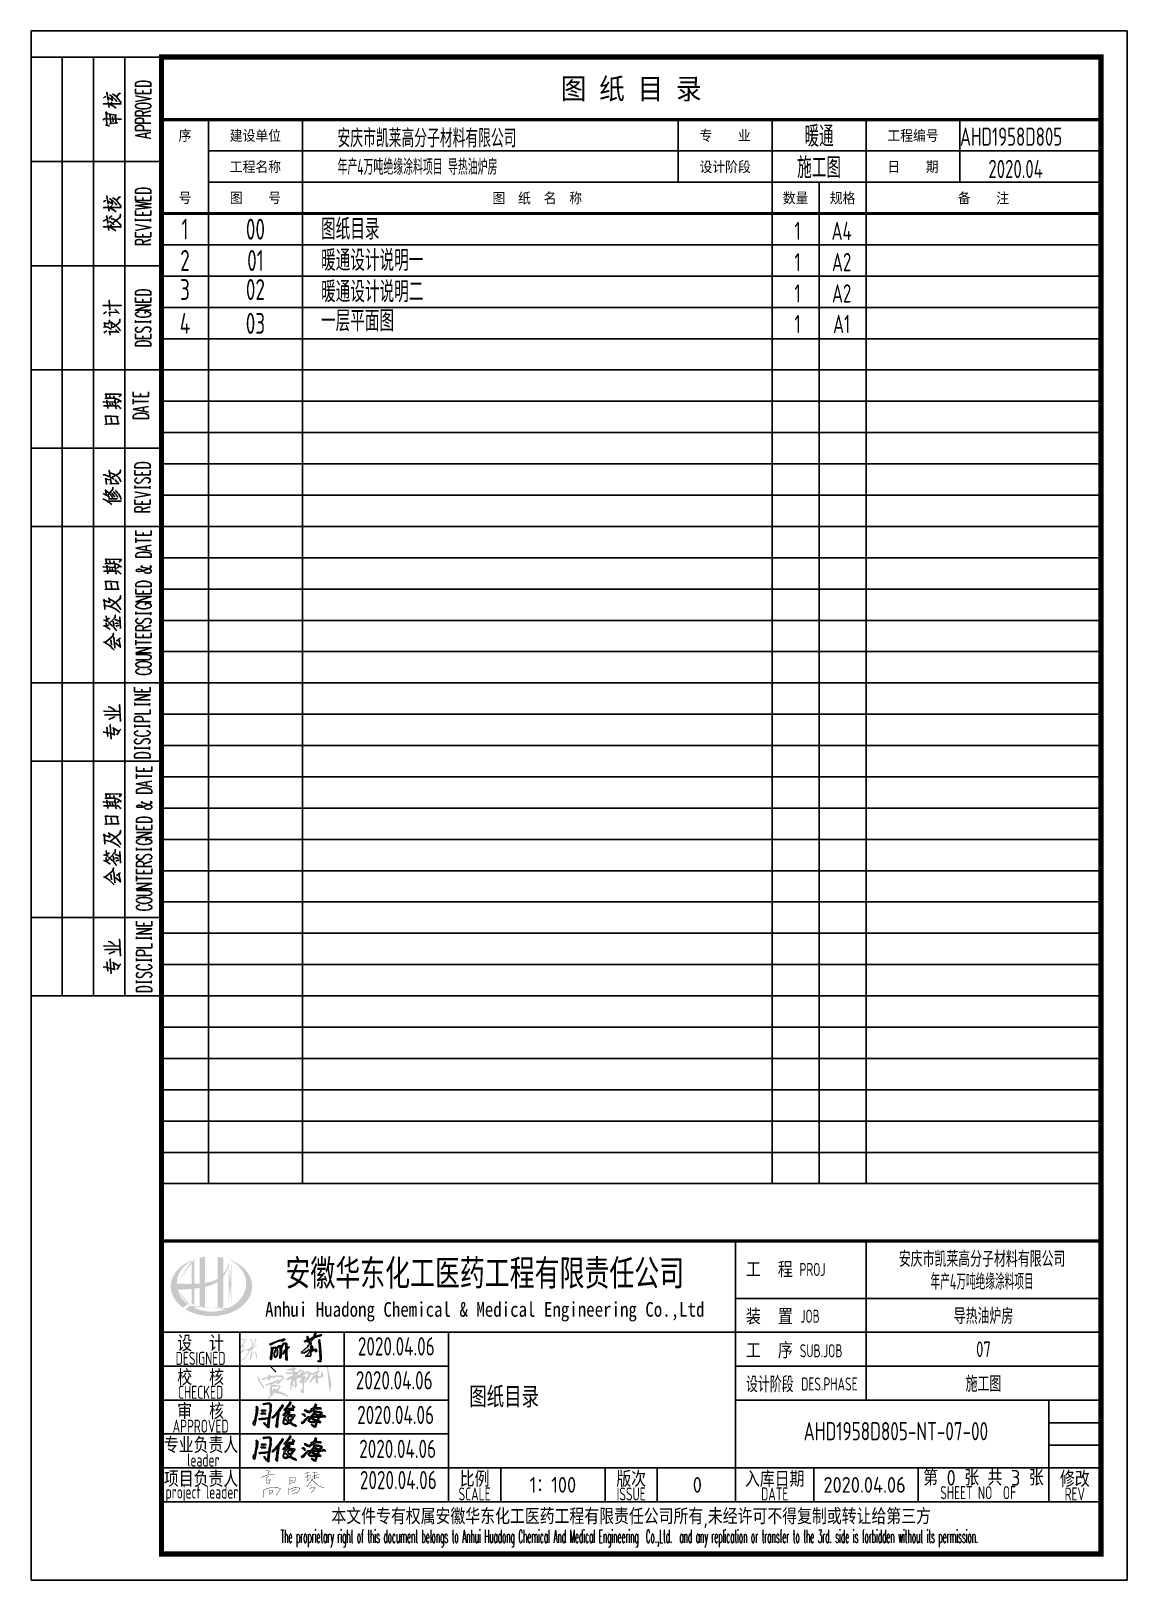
# Model space of a CAD drawing. Extents: x 5025702 to 7068445, y -422737 to 2032183.
# Drawn here: x 5025702 to 5046702, y -279337 to -249637 of the extents above; entities that cross this region are included whole.
import ezdxf
from ezdxf.enums import TextEntityAlignment as Align

# ---------------------------------------------------------------- set-up
doc = ezdxf.new("R2010")
doc.units = 0
doc.header["$LTSCALE"] = 1000
doc.header["$MEASUREMENT"] = 0
doc.layers.get('0').update_dxf_attribs({"linetype": 'CONTINUOUS'})
doc.layers.add('BORDER', color=7, linetype='CONTINUOUS')
doc.layers.add('PUB_TITLE', color=4, linetype='CONTINUOUS')
doc.styles.add('-宋体', font='', dxfattribs={"width": 0.8})
doc.styles.add('AHD_TQ', font='sceie.shx', dxfattribs={"bigfont": 'sceic.shx'})
doc.styles.add('AHD_TQ_S', font='')
doc.styles.add('ECEC_TQ', font='txt_l.shx', dxfattribs={"bigfont": 'hztxt_l.shx'})
doc.styles.add('sceie', font='SCEIE', dxfattribs={"width": 0.75, "bigfont": 'SCEIC'})
doc.styles.add('TSSD_Rein', font='Tssdeng.shx', dxfattribs={"width": 0.7, "bigfont": 'hztxt.shx'})
doc.styles.add('宋体', font='', dxfattribs={"width": 0.7})
doc.styles.get('-宋体').set_extended_font_data('SimSun')
doc.styles.get('AHD_TQ_S').set_extended_font_data('SimSun')
doc.styles.get('宋体').set_extended_font_data('SimSun')

msp = doc.modelspace()

# ---------------------------------------------------------------- texts
for s, height, style, width, p in [('安徽华东化工医药工程有限责任公司', 500, 'AHD_TQ_S', 0.7, (5034397, -273437.3)), ('安庆市凯莱高分子材料有限公司', 300, 'sceie', 0.8, (5043925.8, -273167.2)), ('年产4万吨绝缘涂料项目', 300, 'sceie', 0.65, (5043925.8, -273602.2)), ('Anhui Huadong Chemical & Medical Engineering Co.,Ltd', 280, 'AHD_TQ_S', 0.85, (5034397, -274187.3)), ('导热油炉房', 300, 'sceie', 0.8, (5043952.1, -274262.3)), ('DESIGNED', 250, 'AHD_TQ', 0.75, (5028952.1, -275087.3)), ('07', 300, 'sceie', 0.8, (5043952.1, -274912.3)), ('CHECKED', 250, 'AHD_TQ', 0.75, (5028952.1, -275737.3)), ('施工图', 300, 'sceie', 0.8, (5043952.1, -275562.3)), ('APPROVED', 250, 'AHD_TQ', 0.75, (5028952.1, -276387.3)), ('leader', 250, 'AHD_TQ', 0.75, (5029004, -277037.3)), ('project leader', 250, 'AHD_TQ', 0.75, (5028977.6, -277687.3)), ('SCALE', 250, 'AHD_TQ', 0.75, (5034202.1, -277687.3)), ('ISSUE', 250, 'AHD_TQ', 0.75, (5037202.1, -277687.3)), ('DATE', 250, 'AHD_TQ', 0.75, (5039952.1, -277687.3)), ('SHEET NO  OF  ', 250, 'AHD_TQ', 0.75, (5043952.1, -277662.3)), ('REV', 250, 'AHD_TQ', 0.75, (5045702.1, -277687.3)), ('The proprietary right of this document belongs to Anhui Huadong Chemical And Medical Engineering  Co.,Ltd.  and any replication or transfer to the 3rd. side is forbidden without its permission. ', 250, 'ECEC_TQ', 0.4, (5037202.1, -278537.3))]:
    msp.add_text(s, height=height, dxfattribs=dict(style=style, width=width)).set_placement(p, align=Align.MIDDLE)
at = {"style": 'AHD_TQ'}
for s, p in [('工  程 ', (5039402.1, -273537.3)), ('装  置 ', (5039402.1, -274437.3)), ('工  序 ', (5039402.1, -275087.3))]:
    msp.add_text(s, height=300, dxfattribs=at).set_placement(p)
for s, height, width, p in [('PROJ', 250, 0.75, (5040426.5, -273507.9)), ('JOB', 250, 0.75, (5040444.5, -274404.5)), ('SUB.JOB', 250, 0.75, (5040432.9, -275067.2)), ('设计阶段', 300, 0.8, (5039402.1, -275737.3)), ('DES.PHASE', 250, 0.75, (5040460.2, -275704))]:
    msp.add_text(s, height=height, dxfattribs=dict(at, width=width)).set_placement(p)
for s, p in [('设  计', (5028952.1, -274787.3)), ('校  核', (5028952.1, -275437.3)), ('审  核', (5028952.1, -276087.3)), ('专业负责人', (5028960.4, -276737.3)), ('项目负责人', (5028960.4, -277387.3)), ('比例', (5034202.1, -277387.3)), ('版次', (5037202.1, -277387.3)), ('入库日期', (5039952.1, -277387.3)), ('第 0 张 共 3 张', (5043952.1, -277362.3)), ('修改', (5045702.1, -277387.3)), ('本文件专有权属安徽华东化工医药工程有限责任公司所有,未经许可不得复制或转让给第三方', (5037202.1, -278137.3))]:
    msp.add_text(s, height=300, dxfattribs=at).set_placement(p, align=Align.MIDDLE)
at = {"style": 'sceie', "width": 0.8}
for tag, p in [('2020.04.06', (5032701.4, -274857.1)), ('2020.04.06', (5032662.4, -275507.7)), ('2020.04.06', (5032688.4, -276171.3)), ('AHD1958D805-NT-07-00', (5042272.9, -276483.6)), ('2020.04.06', (5032727.5, -276821.9)), ('2020.04.06', (5032740.5, -277420.5))]:
    msp.add_attdef(tag, text='200320-02-040', height=350, dxfattribs=at).set_placement(p, align=Align.MIDDLE)
at = {"lineweight": -3, "style": 'AHD_TQ'}
for tag, text, p in [('1：100', '1:100', (5035702.1, -277512.3)), ('0', '0', (5038469, -277512.3))]:
    msp.add_attdef(tag, text=text, height=300, dxfattribs=at).set_placement(p, align=Align.MIDDLE)
at = {"style": 'AHD_TQ'}
for tag, p in [('0', (5038469, -277512.3)), ('2020.04.06', (5041674.2, -277512.3))]:
    msp.add_attdef(tag, text='0', height=300, dxfattribs=at).set_placement(p, align=Align.MIDDLE)
at = {"layer": 'BORDER', "lineweight": -3, "insert": (5034099.5, -275640.9), "char_height": 350, "width": 4985.785, "attachment_point": 1, "style": '宋体'}
msp.add_mtext('图纸目录', dxfattribs=at)
at = {"layer": 'PUB_TITLE'}
for s, height, style, width, p in [('图 纸 目 录', 400, '-宋体', 0.9, (5037202.1, -250737.3)), ('序', 200, '-宋体', 0.9, (5028652.1, -251637.3)), ('建设单位', 200, '-宋体', 0.9, (5030002.1, -251637.3)), ('专    业', 200, '-宋体', 0.9, (5039002.1, -251637.3)), ('暖通', 400, 'TSSD_Rein', 0.7, (5040802.1, -251637.3)), ('工程编号', 200, '-宋体', 0.9, (5042602.1, -251637.3)), ('工程名称', 200, '-宋体', 0.9, (5030002.1, -252237.3)), ('设计阶段', 200, '-宋体', 0.9, (5039002.1, -252237.3)), ('施工图', 400, 'TSSD_Rein', 0.7, (5040802.1, -252237.3)), ('日    期', 200, '-宋体', 0.9, (5042602.1, -252237.3)), ('号', 200, '-宋体', 0.9, (5028652.1, -252837.3)), ('图    号', 200, '-宋体', 0.9, (5030002.1, -252837.3)), ('图  纸  名  称', 200, '-宋体', 0.9, (5035402.1, -252837.3)), ('数量', 200, '-宋体', 0.9, (5040352.1, -252837.3)), ('规格', 200, '-宋体', 0.9, (5041252.1, -252837.3)), ('备    注', 200, '-宋体', 0.9, (5043952.1, -252837.3)), ('1', 400, 'TSSD_Rein', 0.7, (5028652.1, -253437.3)), ('00', 400, 'TSSD_Rein', 0.7, (5030002.1, -253437.3)), ('1', 350, 'TSSD_Rein', 0.7, (5040389.7, -253469.6)), ('A4', 350, 'TSSD_Rein', 0.7, (5041234.3, -253469.6)), ('2', 400, 'TSSD_Rein', 0.7, (5028652.1, -254037.3)), ('01', 400, 'TSSD_Rein', 0.7, (5030002.1, -254037.3)), ('1', 350, 'TSSD_Rein', 0.7, (5040389.7, -254069.6)), ('A2', 350, 'TSSD_Rein', 0.7, (5041234.3, -254069.6)), ('3', 400, 'TSSD_Rein', 0.7, (5028652.1, -254594.7)), ('02', 400, 'TSSD_Rein', 0.7, (5030002.1, -254594.7)), ('1', 350, 'TSSD_Rein', 0.7, (5040389.7, -254669.6)), ('A2', 350, 'TSSD_Rein', 0.7, (5041234.3, -254669.6)), ('4', 400, 'TSSD_Rein', 0.7, (5028652.1, -255243.4)), ('03', 400, 'TSSD_Rein', 0.7, (5030002.1, -255243.4)), ('1', 350, 'TSSD_Rein', 0.7, (5040389.7, -255256.4)), ('A1', 350, 'TSSD_Rein', 0.7, (5041234.3, -255256.4))]:
    msp.add_text(s, height=height, dxfattribs=dict(at, style=style, width=width)).set_placement(p, align=Align.MIDDLE)
at = {"layer": 'PUB_TITLE', "style": 'TSSD_Rein'}
for s, height, width, p in [('安庆市凯莱高分子材料有限公司', 350, 0.7, (5031575.5, -251869.1)), ('年产4万吨绝缘涂料项目 导热油炉房', 300, 0.55, (5031575.6, -252395))]:
    msp.add_text(s, height=height, dxfattribs=dict(at, width=width)).set_placement(p)
at = {"layer": 'PUB_TITLE', "style": 'TSSD_Rein', "width": 0.7}
for s, p in [('图纸目录', (5031260, -253437.3)), ('暖通设计说明一', (5031260, -254037.3)), ('暖通设计说明二', (5031260, -254637.3)), ('一层平面图', (5031260, -255196))]:
    msp.add_text(s, height=400, dxfattribs=at).set_placement(p, align=Align.MIDDLE_LEFT)
at = {"layer": 'PUB_TITLE', "char_height": 350, "width": 7518.75, "attachment_point": 1, "style": 'TSSD_Rein'}
for s, insert in [('AHD1958D805', (5043502.1, -251488.2)), ('2020.04', (5044046.3, -252107.7))]:
    msp.add_mtext(s, dxfattribs=dict(at, insert=insert))

# ---------------------------------------------------------------- blocks, each defined once
blk = doc.blocks.new('A$C04D97144')
for p, q in [((6, 0), (6, 180)), ((12, 0), (12, 180)), ((18, 0), (18, 180)), ((0, 160), (25, 160)), ((0, 140), (25, 140)), ((0, 120), (25, 120)), ((0, 105), (25, 105)), ((0, 90), (25, 90)), ((0, 60), (25, 60)), ((0, 45), (25, 45)), ((0, 15), (25, 15))]:
    blk.add_line(p, q)
blk.add_lwpolyline([(0, 180), (0, 0), (25, 0), (25, 180)], close=True)
for points in [[(22.97, 174.41), (20.03, 174.41), (20.03, 174.9), (20.17, 175.1), (20.47, 175.24), (20.72, 175.32), (21.18, 175.38), (21.87, 175.38), (22.28, 175.32), (22.58, 175.24), (22.83, 175.1), (22.97, 174.9), (22.97, 174.41), (22.97, 174.41)], [(13.86, 172.15), (14.14, 172.35), (14.27, 172.38), (14.34, 172.35)], [(14.77, 171.68), (14.55, 173.26), (14.52, 173.14), (14.6, 172.92)], [(14.74, 172.24), (14.91, 172.21), (15.58, 171.72), (15.62, 171.68), (15.41, 172.54)], [(15.05, 172.71), (15.19, 172.68), (15.62, 172.35), (15.65, 172.32), (15.93, 172.07), (16.21, 171.79), (16.46, 171.47)], [(15.62, 172.92), (15.82, 172.82), (16.28, 172.49), (16.56, 172.15), (16.86, 171.79), (17.09, 171.47), (17.27, 171.22)], [(16.39, 172.38), (16.86, 172.95), (17.09, 173.06), (16.81, 172.89)], [(22.97, 173), (20.03, 173), (20.03, 173.91)], [(20.03, 171.46), (22.97, 172.02), (20.03, 172.59)], [(21.43, 173), (21.43, 173.56)], [(22.97, 173), (22.97, 173.91)], [(13.81, 170.94), (13.95, 171.05), (13.92, 171.02), (17.27, 171.02), (17, 170.98), (16.72, 171.02)], [(14.56, 166.93), (14.41, 169.49), (14.31, 169.43), (14.77, 169.08)], [(14.8, 171.44), (14.97, 170.34)], [(14.99, 171.05), (15.44, 170.8), (15.79, 170.59), (16.04, 170.42), (16.29, 170.2)], [(15.19, 171.05), (15.54, 171.41)], [(20.03, 170.48), (20.17, 170.34), (20.47, 170.2), (20.72, 170.14), (21.18, 170.06), (21.87, 170.06), (22.28, 170.14), (22.58, 170.2), (22.83, 170.34), (22.97, 170.48), (22.97, 170.77), (22.83, 170.91), (22.58, 171.05), (22.28, 171.11), (21.87, 171.19), (21.18, 171.19), (20.72, 171.11), (20.47, 171.05), (20.17, 170.91), (20.03, 170.77), (20.03, 170.48), (20.03, 170.48)], [(22.97, 168.74), (20.03, 168.74), (20.03, 169.37), (20.17, 169.57), (20.33, 169.65), (20.58, 169.71), (20.88, 169.71), (21.18, 169.65), (21.27, 169.57), (21.43, 169.37), (21.43, 168.74)], [(21.43, 169.23), (22.97, 169.71)], [(13.78, 167.95), (14.06, 168.13), (14.27, 168.19)], [(14.27, 166.93), (14.52, 166.93), (14.71, 166.88), (14.91, 166.82), (15.05, 166.76)], [(14.66, 168.06), (14.71, 168.13), (17.28, 168.09), (17.03, 168.05), (16.72, 168.09)], [(16.18, 168.75), (16.32, 168.86), (14.97, 169.04), (15.08, 169.08), (15.27, 167.31)], [(15.02, 167.18), (15.27, 167.25), (16.53, 167.36), (16.29, 167.32), (16.18, 168.75), (16.15, 168.58), (16.21, 168.27)], [(15.73, 167.59), (15.62, 168.61)], [(22.97, 167.34), (20.03, 167.34), (20.03, 167.97), (20.17, 168.17), (20.33, 168.24), (20.58, 168.31), (21.02, 168.31), (21.27, 168.24), (21.43, 168.17), (21.57, 167.97), (21.57, 167.34)], [(22.97, 165.93), (20.03, 165.93), (20.03, 166.57), (20.17, 166.77), (20.33, 166.84), (20.58, 166.92), (21.02, 166.92), (21.27, 166.84), (21.43, 166.77), (21.57, 166.57), (21.57, 165.93)], [(22.97, 164.39), (20.03, 164.95), (22.97, 165.52)], [(21.98, 164.61), (21.98, 165.3)], [(22.97, 153.91), (20.03, 153.91), (20.03, 154.4), (20.17, 154.6), (20.47, 154.74), (20.72, 154.82), (21.18, 154.88), (21.87, 154.88), (22.28, 154.82), (22.58, 154.74), (22.83, 154.6), (22.97, 154.4), (22.97, 153.91), (22.97, 153.91)], [(13.86, 152.26), (14.14, 152.46), (14.27, 152.49), (14.34, 152.46)], [(14.77, 151.79), (14.55, 153.37), (14.52, 153.26), (14.6, 153.03)], [(14.74, 152.35), (14.91, 152.32), (15.58, 151.84), (15.62, 151.79), (15.41, 152.67)], [(14.8, 151.55), (14.97, 150.45)], [(15.05, 152.82), (15.19, 152.81), (15.62, 152.46), (15.65, 152.43), (15.93, 152.18), (16.21, 151.9), (16.46, 151.58)], [(15.19, 151.16), (15.54, 151.52)], [(15.62, 153.03), (15.82, 152.95), (16.28, 152.6), (16.56, 152.26), (16.86, 151.9), (17.09, 151.58), (17.27, 151.33)], [(16.39, 152.49), (16.86, 153.06), (17.09, 153.17), (16.81, 153)], [(22.97, 152.51), (20.03, 152.51), (20.03, 153.42)], [(20.03, 150.83), (22.97, 151.18), (20.03, 151.52), (22.97, 151.88), (20.03, 152.23)], [(21.43, 152.51), (21.43, 153.06)], [(22.97, 152.51), (22.97, 153.42)], [(13.81, 151.05), (13.95, 151.16), (13.92, 151.13), (17.27, 151.13), (17, 151.1), (16.72, 151.13)], [(13.81, 148.52), (14.06, 148.69), (14.23, 148.76), (14.41, 148.76)], [(14.71, 148.1), (14.52, 149.54), (14.49, 149.43), (14.55, 149.29)], [(14.91, 149.01), (15.22, 149.35), (15.36, 149.43), (15.54, 149.54)], [(14.99, 151.16), (15.44, 150.91), (15.79, 150.7), (16.04, 150.53), (16.29, 150.31)], [(15.33, 148.98), (15.57, 149.01), (15.96, 148.83), (16.28, 148.66), (16.53, 148.47), (16.72, 148.3), (16.92, 148.13), (17.09, 147.92), (17.27, 147.67)], [(15.73, 148.21), (15.79, 148.3), (17.09, 149.29), (17.12, 149.82), (17.03, 149.32), (16.92, 149.18)], [(22.97, 149.7), (20.03, 149.7), (20.03, 150.61)], [(20.03, 148.52), (20.03, 148.98), (20.03, 148.71), (22.89, 148.71), (22.89, 148.52), (22.89, 148.98)], [(21.43, 149.7), (21.43, 150.26)], [(22.97, 149.7), (22.97, 150.61)], [(13.81, 147.36), (13.98, 147.5), (13.92, 147.45), (17.27, 147.45), (17.06, 147.39), (16.78, 147.45)], [(14.74, 147.84), (14.94, 146.76)], [(14.91, 148.47), (15.13, 148.44), (15.54, 148.16), (15.82, 147.95), (15.93, 147.84)], [(14.94, 147.45), (15.33, 147.28), (15.68, 147.08), (15.99, 146.89), (16.28, 146.65)], [(15.08, 147.47), (15.44, 147.88)], [(20.03, 146.76), (22.97, 147.33), (20.03, 147.89)], [(22.97, 145.5), (20.03, 145.5), (20.03, 146.42)], [(21.43, 145.5), (21.43, 146.07)], [(22.97, 145.5), (22.97, 146.42)], [(22.97, 144.03), (20.03, 144.03), (20.03, 144.67), (20.17, 144.88), (20.33, 144.94), (20.58, 145.02), (20.88, 145.02), (21.18, 144.94), (21.27, 144.88), (21.43, 144.67), (21.43, 144.03)], [(21.43, 144.53), (22.97, 145.02)], [(22.97, 134.41), (20.03, 134.41), (20.03, 134.9), (20.17, 135.1), (20.47, 135.25), (20.72, 135.31), (21.18, 135.39), (21.87, 135.39), (22.28, 135.31), (22.58, 135.25), (22.83, 135.1), (22.97, 134.9), (22.97, 134.41), (22.97, 134.41)], [(22.97, 133), (20.03, 133), (20.03, 133.91)], [(22.97, 133), (22.97, 133.91)], [(13.78, 132.37), (13.98, 132.39), (17.28, 132.39), (17.06, 132.37), (16.78, 132.39)], [(13.86, 130.75), (14.14, 130.97), (14.28, 131.08), (14.45, 131.15)], [(15.13, 131.49), (14.99, 133.33), (14.97, 133.22), (15.02, 132.98)], [(15.13, 130.33), (15.02, 131.11), (14.97, 131.07), (16.72, 131), (16.84, 130.89), (16.04, 131.66)], [(22.97, 131.46), (20.03, 131.46), (22.97, 132.45), (20.03, 132.45)], [(20.72, 131.19), (20.47, 131.11), (20.17, 130.97), (20.03, 130.83), (20.03, 130.55), (20.17, 130.42), (20.47, 130.28), (20.72, 130.2), (21.18, 130.14), (21.87, 130.14), (22.28, 130.2), (22.58, 130.28), (22.83, 130.42), (22.97, 130.55), (22.97, 130.83), (22.83, 130.97), (22.58, 131.11), (22.28, 131.19), (21.87, 131.19), (21.87, 130.83)], [(21.43, 133), (21.43, 133.56)], [(13.92, 128.22), (14.17, 128.26), (14.45, 128.26), (14.71, 128.19), (14.97, 128.11), (15.13, 128), (15.27, 127.89), (15.41, 127.75)], [(14.14, 128.29), (14.09, 129.06), (14, 128.99), (14.23, 128.9), (14.42, 128.9), (14.6, 128.9), (14.8, 128.9), (14.88, 128.93), (14.97, 128.99), (14.99, 129.1), (15.02, 129.24), (15.02, 129.45), (14.99, 129.56), (14.94, 129.64)], [(15.16, 126.7), (15.05, 127.45), (14.94, 127.34), (15.16, 127.31), (16.67, 127.3), (16.78, 127.16), (16.18, 127.75)], [(15.51, 128.11), (15.36, 129.21), (15.27, 129.13), (15.51, 129.02), (15.79, 128.88), (16.01, 128.74), (16.21, 128.6), (16.46, 128.37), (16.7, 128.11), (16.89, 127.86), (17.03, 127.66), (17.12, 127.49)], [(15.76, 128.08), (15.76, 128.15), (17, 129.2), (17.03, 129.73), (16.95, 129.2), (16.84, 129.06)], [(20.03, 129.02), (20.03, 129.48), (20.03, 129.21), (22.89, 129.21), (22.89, 129.02), (22.89, 129.48)], [(20.47, 128.24), (20.17, 128.1), (20.03, 127.89), (20.03, 127.61), (20.17, 127.41), (20.47, 127.27), (20.72, 127.27), (21.02, 127.33), (21.18, 127.41), (21.27, 127.55), (21.57, 127.97), (21.73, 128.1), (21.87, 128.18), (22.12, 128.24), (22.58, 128.24), (22.83, 128.1), (22.97, 127.89), (22.97, 127.61), (22.83, 127.41), (22.58, 127.27)], [(13.98, 127.12), (14.38, 127.45), (14.55, 127.52)], [(22.97, 126.01), (20.03, 126.01), (20.03, 126.92)], [(22.97, 124.61), (20.03, 124.61), (20.03, 125.1), (20.17, 125.3), (20.47, 125.44), (20.72, 125.52), (21.18, 125.58), (21.87, 125.58), (22.28, 125.52), (22.58, 125.44), (22.83, 125.3), (22.97, 125.1), (22.97, 124.61), (22.97, 124.61)], [(21.43, 126.01), (21.43, 126.56)], [(22.97, 126.01), (22.97, 126.92)], [(13.75, 113.87), (13.92, 113.91), (16.13, 113.83)], [(13.92, 113.06), (14.09, 113.13), (16.21, 113.13)], [(14.14, 114.51), (14.45, 114.6), (15.08, 114.6), (15.76, 114.57), (16.18, 114.51), (16.64, 114.37), (16.92, 114.2), (17.34, 113.88)], [(14.49, 114.6), (14.34, 115.45), (14.27, 115.36), (15.13, 115.36), (15.19, 115.36), (16.46, 115.39), (16.95, 115.36), (17.23, 115.33), (17.31, 115.31), (16.95, 114.89), (17.2, 115.28)], [(14.69, 112.61), (14.52, 114.29)], [(15.16, 113.16), (15.08, 113.66)], [(15.19, 114.62), (15.11, 115.11)], [(15.65, 113.17), (15.57, 113.63)], [(15.93, 114.57), (15.93, 114.62), (15.85, 115.07)], [(16.29, 112.53), (16.07, 114.29), (16.04, 114.2), (16.13, 114.09)], [(16.39, 113.63), (16.72, 113.94), (16.86, 113.94), (16.61, 113.83)], [(16.46, 113.17), (16.61, 113.16), (16.89, 112.92), (17.09, 112.72), (17.23, 112.53)], [(22.54, 114.92), (19.59, 114.92), (19.59, 115.83)], [(19.59, 113.44), (19.59, 114.43)], [(19.59, 113.94), (22.54, 113.94)], [(22.54, 111.9), (19.59, 112.47), (22.54, 113.03)], [(21, 114.92), (21, 115.48)], [(22.54, 114.92), (22.54, 115.83)], [(14.17, 109.58), (14.45, 109.64), (15.08, 109.67), (15.73, 109.69), (15.82, 109.69), (16.28, 109.69), (16.86, 109.69), (16.67, 109.69), (16.5, 110.8), (16.7, 111.02), (16.43, 111.08), (16.1, 111.08), (15.44, 111.12), (14.77, 111.13), (14.2, 111.13), (14.28, 111.16), (14.49, 109.67)], [(15.51, 109.69), (15.33, 110.8), (15.3, 110.69), (15.41, 110.42)], [(22.54, 110.72), (19.59, 110.72), (19.59, 111.21), (19.75, 111.41), (20.05, 111.56), (20.3, 111.63), (20.75, 111.7), (21.44, 111.7), (21.85, 111.63), (22.15, 111.56), (22.4, 111.41), (22.54, 111.21), (22.54, 110.72), (22.54, 110.72)], [(21.55, 112.12), (21.55, 112.81)], [(22.86, 101.27), (19.92, 101.27), (19.92, 101.75), (20.06, 101.97), (20.36, 102.11), (20.61, 102.18), (21.07, 102.24), (21.76, 102.24), (22.17, 102.18), (22.47, 102.11), (22.72, 101.97), (22.86, 101.75), (22.86, 101.27), (22.86, 101.27)], [(13.84, 99.93), (14.17, 99.88), (14.63, 99.71), (15.11, 99.49), (15.41, 99.32), (15.65, 99.21), (15.85, 99.08)], [(14.49, 98.06), (14.34, 99.21), (14.27, 99.08), (15.25, 98.94), (15.25, 99.08), (15.36, 98.23), (15.11, 98.19), (15.41, 98.23), (16.7, 98.2)], [(15.16, 99.49), (14.99, 100.76), (14.97, 100.62), (15.02, 100.39)], [(15.11, 100.2), (15.27, 100.2), (15.73, 100.07), (15.99, 99.96), (16.21, 99.85), (16.42, 99.71), (16.61, 99.54), (16.81, 99.35), (16.95, 99.11), (17.09, 98.89), (17.14, 98.72), (17.2, 98.55)], [(15.54, 99.35), (15.57, 99.43), (17.09, 100.31), (17.12, 100.84), (17.03, 100.34), (16.86, 100.2)], [(16.81, 98.12), (16.04, 99)], [(22.86, 99.87), (19.92, 99.87), (19.92, 100.78)], [(20.36, 99.3), (20.06, 99.16), (19.92, 98.96), (19.92, 98.67), (20.06, 98.47), (20.36, 98.33), (20.61, 98.33), (20.91, 98.39), (21.07, 98.47), (21.16, 98.61), (21.46, 99.02), (21.62, 99.16), (21.76, 99.24), (22.01, 99.3), (22.47, 99.3), (22.72, 99.16), (22.86, 98.96), (22.86, 98.67), (22.72, 98.47), (22.47, 98.33)], [(21.32, 99.87), (21.32, 100.43)], [(22.86, 99.87), (22.86, 100.78)], [(13.78, 95.27), (13.95, 95.23), (14.41, 94.98), (14.45, 94.98), (14.8, 94.75), (15.08, 94.56), (15.3, 94.35), (15.51, 94.18)], [(13.84, 96.29), (14.27, 96.08), (14.6, 95.91), (14.85, 95.72), (14.91, 95.69), (15.11, 95.55)], [(14.38, 96.02), (14.41, 96.14), (14.28, 96.99), (14.23, 96.93), (14.63, 96.65), (14.97, 96.4), (15.19, 96.16), (15.4, 95.91), (15.58, 95.66), (15.71, 95.49)], [(14.66, 95.91), (14.69, 96.02), (15.71, 97.13), (15.68, 97.5), (15.68, 97.13), (15.57, 96.99)], [(14.83, 95.3), (16.46, 95.3), (16.28, 95.27), (16.13, 95.3)], [(15.41, 96.4), (15.51, 96.36), (15.54, 96.33), (15.76, 96.05), (15.96, 95.83), (16.1, 95.63)], [(15.76, 96.62), (15.87, 96.57), (15.93, 96.54), (16.21, 96.22), (16.24, 96.16), (16.39, 96), (16.53, 95.77), (16.67, 95.55)], [(16.1, 96.88), (16.29, 96.79), (16.57, 96.47), (16.81, 96.19), (16.95, 95.91), (17.12, 95.63), (17.23, 95.38), (17.28, 95.17)], [(19.92, 97.28), (19.92, 97.75), (19.92, 97.48), (22.78, 97.48), (22.78, 97.28), (22.78, 97.75)], [(19.92, 95.53), (22.86, 96.08), (19.92, 96.65)], [(22.86, 94.26), (19.92, 94.26), (19.92, 95.17)], [(22.86, 94.26), (22.86, 95.17)], [(14.74, 94.86), (17.23, 94.86), (17, 94.81), (16.57, 94.86)], [(22.86, 92.8), (19.92, 92.8), (19.92, 93.43), (20.06, 93.63), (20.22, 93.71), (20.47, 93.77), (20.77, 93.77), (21.07, 93.71), (21.16, 93.63), (21.32, 93.43), (21.32, 92.8)], [(21.32, 94.26), (21.32, 94.83)], [(21.32, 93.29), (22.86, 93.77)], [(23.05, 88.31), (20.09, 88.31), (20.09, 89.22)], [(23.05, 88.31), (23.05, 89.22)], [(20.09, 86.83), (20.09, 87.82)], [(20.09, 87.33), (23.05, 87.33)], [(23.05, 85.29), (20.09, 85.86), (23.05, 86.42)], [(21.49, 88.31), (21.49, 88.87)], [(22.04, 85.51), (22.04, 86.2)], [(14.49, 82.9), (14.34, 83.77), (14.27, 83.67), (15.13, 83.67), (15.19, 83.67), (16.46, 83.7), (16.95, 83.67), (17.23, 83.64), (17.31, 83.62), (16.95, 83.2), (17.2, 83.59)], [(15.19, 82.93), (15.11, 83.42)], [(15.93, 82.89), (15.93, 82.93), (15.85, 83.39)], [(23.05, 84.11), (20.09, 84.11), (20.09, 84.6), (20.25, 84.8), (20.55, 84.94), (20.8, 85.02), (21.26, 85.09), (21.95, 85.09), (22.34, 85.02), (22.65, 84.94), (22.89, 84.8), (23.05, 84.6), (23.05, 84.11), (23.05, 84.11)], [(13.75, 82.18), (13.92, 82.23), (16.13, 82.15)], [(13.92, 81.38), (14.09, 81.44), (16.21, 81.44)], [(14.14, 82.82), (14.45, 82.9), (15.08, 82.9), (15.76, 82.89), (16.18, 82.82), (16.64, 82.68), (16.92, 82.51), (17.34, 82.19)], [(14.69, 80.92), (14.52, 82.6)], [(15.16, 81.46), (15.08, 81.97)], [(15.65, 81.49), (15.57, 81.94)], [(16.29, 80.84), (16.07, 82.6), (16.04, 82.51), (16.13, 82.4)], [(16.39, 81.94), (16.72, 82.26), (16.86, 82.26), (16.61, 82.15)], [(16.46, 81.49), (16.61, 81.46), (16.89, 81.24), (17.09, 81.03), (17.23, 80.84)], [(21.35, 82.43), (21.26, 82.43), (21.1, 82.35), (21.1, 82.29), (21.26, 82.21), (21.49, 82.15), (22.2, 82.01), (22.65, 81.87), (22.89, 81.72), (23.05, 81.58), (23.05, 81.3), (22.89, 81.17), (22.75, 81.1), (22.5, 81.03), (22.2, 81.03), (21.95, 81.1), (21.79, 81.17), (21.26, 81.66), (21.1, 81.72), (20.8, 81.8), (20.55, 81.8), (20.25, 81.72), (20.09, 81.58), (20.25, 81.44), (20.55, 81.38), (20.8, 81.38), (21.26, 81.44), (21.65, 81.58), (22.65, 81.94), (22.89, 82.08), (23.05, 82.21), (23.05, 82.35), (22.89, 82.43), (22.75, 82.43)], [(14.17, 77.89), (14.45, 77.95), (15.08, 77.98), (15.73, 78), (15.82, 78), (16.28, 78), (16.86, 78), (16.67, 78), (16.5, 79.12), (16.7, 79.34), (16.43, 79.4), (16.1, 79.4), (15.44, 79.43), (14.77, 79.45), (14.2, 79.45), (14.28, 79.48), (14.49, 77.98)], [(15.51, 78), (15.33, 79.12), (15.3, 79.01), (15.41, 78.74)], [(23.05, 78.5), (20.09, 78.5), (20.09, 78.99), (20.25, 79.21), (20.55, 79.35), (20.8, 79.41), (21.26, 79.49), (21.95, 79.49), (22.34, 79.41), (22.65, 79.35), (22.89, 79.21), (23.05, 78.99), (23.05, 78.5), (23.05, 78.5)], [(23.05, 77.11), (20.09, 77.11), (20.09, 78.02)], [(21.49, 77.11), (21.49, 77.67)], [(23.05, 77.11), (23.05, 78.02)], [(14.14, 74.09), (14, 76.02), (13.89, 75.88), (14.06, 75.82), (14.6, 75.63), (15.13, 75.42), (15.08, 75.38), (15.08, 75.42), (14.97, 76.24), (14.88, 76.16), (15.19, 76.02), (15.47, 75.88), (15.68, 75.77), (15.85, 75.63), (16.13, 75.42), (16.35, 75.24), (16.57, 75), (16.72, 74.8), (16.89, 74.54), (17.06, 74.26), (17.2, 74.04)], [(14.23, 74.8), (14.38, 74.8), (14.91, 74.69), (15.22, 74.61), (15.54, 74.5), (15.87, 74.36), (16.15, 74.18), (16.5, 73.98), (16.75, 73.79), (16.98, 73.55), (17.09, 73.44)], [(15.22, 74.69), (17.12, 76.16), (17.12, 76.76), (17.06, 76.23), (17.03, 76.16), (16.81, 75.94)], [(23.05, 75.57), (20.09, 75.57), (23.05, 76.56), (20.09, 76.56)], [(20.8, 75.28), (20.55, 75.22), (20.25, 75.08), (20.09, 74.94), (20.09, 74.65), (20.25, 74.51), (20.55, 74.37), (20.8, 74.31), (21.26, 74.23), (21.95, 74.23), (22.34, 74.31), (22.65, 74.37), (22.89, 74.51), (23.05, 74.65), (23.05, 74.94), (22.89, 75.08), (22.65, 75.22), (22.34, 75.28), (21.95, 75.28), (21.95, 74.94)], [(13.92, 72), (14.06, 72.03), (14.85, 71.69)], [(14.49, 70.73), (14.41, 71.54)], [(14.56, 71.83), (14.42, 72.85)], [(14.6, 72.14), (15.05, 72.39)], [(14.85, 71.48), (14.99, 71.47), (15.51, 71.01), (15.57, 70.98), (15.82, 70.74), (16.13, 70.35), (16.28, 70.16), (16.42, 69.96)], [(15.05, 71.43), (16.13, 72.56), (16.13, 73.02), (16.1, 72.56), (15.9, 72.33)], [(15.76, 71.86), (15.87, 70.95)], [(16.04, 71.37), (16.46, 71.48), (16.7, 71.43), (16.39, 71.43)], [(16.07, 72.08), (16.28, 72.08), (17.06, 71.75)], [(17.14, 70.46), (17, 72.63), (17, 72.49), (17.03, 72.17)], [(20.55, 72.35), (20.25, 72.2), (20.09, 72), (20.09, 71.72), (20.25, 71.51), (20.55, 71.37), (20.8, 71.37), (21.1, 71.43), (21.26, 71.51), (21.35, 71.65), (21.65, 72.06), (21.79, 72.2), (21.95, 72.28), (22.2, 72.35), (22.65, 72.35), (22.89, 72.2), (23.05, 72), (23.05, 71.72), (22.89, 71.51), (22.65, 71.37)], [(20.11, 73.11), (20.11, 73.59), (20.11, 73.32), (22.95, 73.32), (22.95, 73.11), (22.95, 73.59)], [(13.92, 70.95), (14.12, 70.92), (14.55, 70.7), (14.88, 70.49), (15.16, 70.27)], [(14.23, 67.74), (15.76, 69.05), (15.76, 69.08), (15.79, 69.5), (15.71, 69.05), (15.57, 68.87)], [(14.52, 70.92), (14.94, 71.12)], [(16.04, 66.69), (16.07, 66.82), (15.9, 68.76), (15.87, 68.65), (15.9, 68.54)], [(16.13, 67.63), (16.24, 67.6), (16.78, 67.18), (17.09, 66.93), (17.12, 66.83), (16.86, 68.4), (16.39, 67.99)], [(16.28, 70.84), (16.64, 70.98), (16.81, 70.98), (16.57, 70.95)], [(16.86, 68.4), (17, 68.51), (17.17, 68.59)], [(23.05, 70.04), (20.09, 70.04), (20.09, 70.66), (20.25, 70.88), (20.39, 70.95), (20.64, 71.03), (20.94, 71.03), (21.26, 70.95), (21.35, 70.88), (21.49, 70.66), (21.49, 70.04)], [(23.05, 68.7), (20.09, 68.7), (20.09, 69.61)], [(21.49, 70.52), (23.05, 71.03)], [(21.49, 68.7), (21.49, 69.27)], [(23.05, 68.7), (23.05, 69.61)], [(13.89, 67.85), (14.03, 67.84), (14.49, 67.57), (14.97, 67.24), (15.27, 66.96), (15.62, 66.61), (15.93, 66.27)], [(15.4, 67.27), (15.4, 67.29), (15.4, 67.35), (15.27, 68.26), (15.27, 68.13), (15.33, 67.99)], [(20.09, 67.24), (20.09, 68.21)], [(20.09, 67.73), (23.05, 67.73)], [(23.05, 65.76), (20.09, 65.76), (23.05, 66.75), (20.09, 66.75)], [(20.09, 64.44), (22.2, 64.44), (22.65, 64.51), (22.89, 64.65), (23.05, 64.85), (23.05, 64.99), (22.89, 65.21), (22.65, 65.35), (22.2, 65.42), (20.09, 65.42)], [(20.09, 63.39), (20.25, 63.25), (20.55, 63.11), (20.8, 63.05), (21.26, 62.97), (21.95, 62.97), (22.34, 63.05), (22.65, 63.11), (22.89, 63.25), (23.05, 63.39), (23.05, 63.67), (22.89, 63.81), (22.65, 63.94), (22.34, 64.02), (21.95, 64.08), (21.26, 64.08), (20.8, 64.02), (20.55, 63.94), (20.25, 63.81), (20.09, 63.67), (20.09, 63.39), (20.09, 63.39)], [(20.8, 62.68), (20.55, 62.62), (20.25, 62.48), (20.09, 62.34), (20.09, 62.06), (20.25, 61.91), (20.55, 61.77), (20.8, 61.71), (21.26, 61.63), (21.95, 61.63), (22.34, 61.71), (22.65, 61.77), (22.89, 61.91), (23.05, 62.06), (23.05, 62.34), (22.89, 62.48), (22.65, 62.62), (22.34, 62.68)], [(22.81, 58.27), (19.86, 58.27), (19.86, 59.18)], [(22.81, 56.73), (19.86, 56.73), (22.81, 57.72), (19.86, 57.72)], [(21.26, 58.27), (21.26, 58.83)], [(22.81, 58.27), (22.81, 59.18)], [(13.86, 54.53), (14.09, 54.59), (17.03, 54.53)], [(14.06, 53.82), (14.31, 53.87), (17.06, 53.87)], [(14.8, 55.44), (15.16, 55.38), (15.71, 55.02), (16.28, 54.56)], [(14.91, 53.02), (15.85, 53.43), (16.15, 53.48)], [(17.12, 52.63), (16.98, 55.83), (16.95, 55.69), (17, 55.38)], [(19.86, 54.07), (22.81, 54.07), (22.81, 54.91)], [(22.81, 52.6), (19.86, 52.6), (19.86, 53.23), (20.01, 53.45), (20.16, 53.51), (20.41, 53.59), (20.86, 53.59), (21.11, 53.51), (21.26, 53.45), (21.41, 53.23), (21.41, 52.6)], [(19.87, 55.68), (19.87, 56.15), (19.87, 55.88), (22.72, 55.88), (22.72, 55.68), (22.72, 56.15)], [(13.84, 50.54), (14.06, 50.56), (15.11, 50.34), (16.04, 50.08), (15.99, 50.02), (15.79, 51.39), (15.71, 51.36), (16.84, 50.68)], [(14.74, 49.71), (14.55, 51.5), (14.55, 51.39), (14.6, 51.18)], [(15.36, 49.2), (15.19, 52.03), (15.16, 51.89), (15.19, 51.72)], [(16.46, 50.05), (16.7, 50.4), (16.84, 50.62), (16.98, 50.87), (17.09, 51.01), (17.23, 51.11)], [(20.56, 50.85), (20.31, 50.78), (20.01, 50.65), (19.86, 50.51), (19.86, 50.23), (20.01, 50.08), (20.31, 49.94), (20.56, 49.88), (21.02, 49.8), (21.71, 49.8), (22.1, 49.88), (22.42, 49.94), (22.65, 50.08), (22.81, 50.23), (22.81, 50.51), (22.65, 50.65), (22.42, 50.78), (22.1, 50.85)], [(19.87, 51.48), (19.87, 51.95), (19.87, 51.69), (22.72, 51.69), (22.72, 51.48), (22.72, 51.95)], [(20.31, 49.31), (20.01, 49.17), (19.86, 48.97), (19.86, 48.69), (20.01, 48.47), (20.31, 48.34), (20.56, 48.34), (20.86, 48.4), (21.02, 48.47), (21.11, 48.61), (21.41, 49.03), (21.55, 49.17), (21.71, 49.24), (21.96, 49.31), (22.42, 49.31), (22.65, 49.17), (22.81, 48.97), (22.81, 48.69), (22.65, 48.47), (22.42, 48.34)], [(19.87, 47.29), (19.87, 47.74), (19.87, 47.48), (22.72, 47.48), (22.72, 47.29), (22.72, 47.74)], [(22.81, 45.67), (19.86, 45.67), (19.86, 46.16), (20.01, 46.38), (20.31, 46.52), (20.56, 46.58), (21.02, 46.66), (21.71, 46.66), (22.1, 46.58), (22.42, 46.52), (22.65, 46.38), (22.81, 46.16), (22.81, 45.67), (22.81, 45.67)], [(23.13, 43.08), (20.19, 43.08), (20.19, 43.99)], [(20.19, 41.62), (20.19, 42.59)], [(20.19, 42.1), (23.13, 42.1)], [(21.59, 43.08), (21.59, 43.64)], [(23.13, 43.08), (23.13, 43.99)], [(14.49, 37.91), (14.34, 38.76), (14.27, 38.68), (15.13, 38.68), (15.19, 38.68), (16.46, 38.71), (16.95, 38.68), (17.23, 38.65), (17.31, 38.62), (16.95, 38.19), (17.2, 38.59)], [(23.13, 40.08), (20.19, 40.63), (23.13, 41.19)], [(23.13, 38.88), (20.19, 38.88), (20.19, 39.37), (20.33, 39.58), (20.63, 39.72), (20.88, 39.79), (21.33, 39.86), (22.03, 39.86), (22.43, 39.79), (22.73, 39.72), (22.98, 39.58), (23.13, 39.37), (23.13, 38.88), (23.13, 38.88)], [(22.14, 40.28), (22.14, 40.97)], [(13.75, 37.17), (13.92, 37.23), (16.13, 37.14)], [(13.92, 36.39), (14.09, 36.43), (16.21, 36.43)], [(14.14, 37.83), (14.45, 37.91), (15.08, 37.91), (15.76, 37.88), (16.18, 37.83), (16.64, 37.69), (16.92, 37.52), (17.34, 37.2)], [(14.69, 35.93), (14.52, 37.6)], [(15.16, 36.46), (15.08, 36.98)], [(15.19, 37.94), (15.11, 38.43)], [(15.65, 36.5), (15.57, 36.95)], [(15.93, 37.88), (15.93, 37.94), (15.85, 38.4)], [(16.29, 35.84), (16.07, 37.6), (16.04, 37.52), (16.13, 37.41)], [(16.39, 36.95), (16.72, 37.27), (16.86, 37.27), (16.61, 37.14)], [(16.46, 36.5), (16.61, 36.46), (16.89, 36.24), (17.09, 36.04), (17.23, 35.84)], [(21.43, 37.2), (21.33, 37.2), (21.18, 37.12), (21.18, 37.06), (21.33, 36.98), (21.59, 36.92), (22.28, 36.78), (22.73, 36.64), (22.98, 36.5), (23.13, 36.35), (23.13, 36.09), (22.98, 35.95), (22.83, 35.87), (22.58, 35.8), (22.28, 35.8), (22.03, 35.87), (21.88, 35.95), (21.33, 36.43), (21.18, 36.5), (20.88, 36.57), (20.63, 36.57), (20.33, 36.5), (20.19, 36.35), (20.33, 36.21), (20.63, 36.15), (20.88, 36.15), (21.33, 36.21), (21.73, 36.35), (22.73, 36.72), (22.98, 36.86), (23.13, 36.98), (23.13, 37.12), (22.98, 37.2), (22.83, 37.2)], [(14.17, 32.9), (14.45, 32.95), (15.08, 32.98), (15.73, 33.01), (15.82, 33.01), (16.28, 33.01), (16.86, 33.01), (16.67, 33.01), (16.5, 34.11), (16.7, 34.34), (16.43, 34.39), (16.1, 34.39), (15.44, 34.42), (14.77, 34.45), (14.2, 34.45), (14.28, 34.49), (14.49, 32.98)], [(15.51, 33.01), (15.33, 34.11), (15.3, 34), (15.41, 33.75)], [(23.13, 33.28), (20.19, 33.28), (20.19, 33.78), (20.33, 33.98), (20.63, 34.12), (20.88, 34.19), (21.33, 34.27), (22.03, 34.27), (22.43, 34.19), (22.73, 34.12), (22.98, 33.98), (23.13, 33.78), (23.13, 33.28), (23.13, 33.28)], [(23.13, 31.88), (20.19, 31.88), (20.19, 32.79)], [(23.13, 31.88), (23.13, 32.79)], [(14.14, 29.1), (14, 31.03), (13.89, 30.89), (14.06, 30.82), (14.6, 30.62), (15.13, 30.43), (15.08, 30.37), (15.08, 30.43), (14.97, 31.25), (14.88, 31.17), (15.19, 31.03), (15.47, 30.89), (15.68, 30.76), (15.85, 30.62), (16.13, 30.43), (16.35, 30.23), (16.57, 30.01), (16.72, 29.8), (16.89, 29.55), (17.06, 29.27), (17.2, 29.03)], [(14.23, 29.8), (14.38, 29.8), (14.91, 29.69), (15.22, 29.6), (15.54, 29.49), (15.87, 29.35), (16.15, 29.18), (16.5, 28.99), (16.75, 28.78), (16.98, 28.56), (17.09, 28.45)], [(15.22, 29.69), (17.12, 31.17), (17.12, 31.77), (17.06, 31.22), (17.03, 31.17), (16.81, 30.93)], [(23.13, 30.34), (20.19, 30.34), (23.13, 31.33), (20.19, 31.33)], [(20.88, 30.06), (20.63, 29.99), (20.33, 29.85), (20.19, 29.71), (20.19, 29.43), (20.33, 29.29), (20.63, 29.14), (20.88, 29.08), (21.33, 29.02), (22.03, 29.02), (22.43, 29.08), (22.73, 29.14), (22.98, 29.29), (23.13, 29.43), (23.13, 29.71), (22.98, 29.85), (22.73, 29.99), (22.43, 30.06), (22.03, 30.06), (22.03, 29.71)], [(21.59, 31.88), (21.59, 32.44)], [(13.92, 26.99), (14.06, 27.02), (14.85, 26.69)], [(14.56, 26.83), (14.42, 27.86)], [(14.6, 27.15), (15.05, 27.4)], [(15.05, 26.43), (16.13, 27.57), (16.13, 28.01), (16.1, 27.57), (15.9, 27.34)], [(15.76, 26.85), (15.87, 25.95)], [(16.07, 27.09), (16.28, 27.09), (17.06, 26.74)], [(17.14, 25.47), (17, 27.62), (17, 27.48), (17.03, 27.16)], [(20.19, 27.89), (20.19, 28.36), (20.19, 28.09), (23.05, 28.09), (23.05, 27.89), (23.05, 28.36)], [(20.63, 27.12), (20.33, 26.98), (20.19, 26.77), (20.19, 26.49), (20.33, 26.28), (20.63, 26.14), (20.88, 26.14), (21.18, 26.21), (21.33, 26.28), (21.43, 26.43), (21.73, 26.83), (21.88, 26.98), (22.03, 27.05), (22.28, 27.12), (22.73, 27.12), (22.98, 26.98), (23.13, 26.77), (23.13, 26.49), (22.98, 26.28), (22.73, 26.14)], [(13.92, 25.95), (14.12, 25.92), (14.55, 25.69), (14.88, 25.5), (15.16, 25.26)], [(14.23, 22.75), (15.76, 24.05), (15.76, 24.09), (15.79, 24.51), (15.71, 24.05), (15.57, 23.88)], [(14.49, 25.72), (14.41, 26.55)], [(14.52, 25.92), (14.94, 26.13)], [(14.85, 26.49), (14.99, 26.46), (15.51, 26), (15.57, 25.99), (15.82, 25.75), (16.13, 25.36), (16.28, 25.15), (16.42, 24.97)], [(16.04, 21.7), (16.07, 21.81), (15.9, 23.77), (15.87, 23.66), (15.9, 23.54)], [(16.04, 26.38), (16.46, 26.49), (16.7, 26.43), (16.39, 26.43)], [(16.28, 25.84), (16.64, 25.99), (16.81, 25.99), (16.57, 25.95)], [(23.13, 24.81), (20.19, 24.81), (20.19, 25.44), (20.33, 25.66), (20.49, 25.72), (20.74, 25.8), (21.04, 25.8), (21.33, 25.72), (21.43, 25.66), (21.59, 25.44), (21.59, 24.81)], [(23.13, 23.49), (20.19, 23.49), (20.19, 24.38)], [(21.59, 25.3), (23.13, 25.8)], [(21.59, 23.49), (21.59, 24.04)], [(23.13, 23.49), (23.13, 24.38)], [(13.89, 22.86), (14.03, 22.83), (14.49, 22.58), (14.97, 22.23), (15.27, 21.95), (15.62, 21.62), (15.93, 21.27)], [(15.4, 22.26), (15.4, 22.29), (15.4, 22.36), (15.27, 23.25), (15.27, 23.14), (15.33, 23)], [(16.13, 22.64), (16.24, 22.61), (16.78, 22.18), (17.09, 21.93), (17.12, 21.84), (16.86, 23.39), (16.39, 23)], [(16.86, 23.39), (17, 23.52), (17.17, 23.6)], [(20.19, 22.01), (20.19, 22.99)], [(20.19, 22.5), (23.13, 22.5)], [(23.13, 20.54), (20.19, 20.54), (23.13, 21.52), (20.19, 21.52)], [(20.19, 19.22), (22.28, 19.22), (22.73, 19.28), (22.98, 19.42), (23.13, 19.62), (23.13, 19.77), (22.98, 19.99), (22.73, 20.13), (22.28, 20.19), (20.19, 20.19)], [(20.19, 18.16), (20.33, 18.02), (20.63, 17.88), (20.88, 17.82), (21.33, 17.74), (22.03, 17.74), (22.43, 17.82), (22.73, 17.88), (22.98, 18.02), (23.13, 18.16), (23.13, 18.45), (22.98, 18.59), (22.73, 18.73), (22.43, 18.79), (22.03, 18.85), (21.33, 18.85), (20.88, 18.79), (20.63, 18.73), (20.33, 18.59), (20.19, 18.45), (20.19, 18.16), (20.19, 18.16)], [(20.88, 17.46), (20.63, 17.39), (20.33, 17.25), (20.19, 17.11), (20.19, 16.83), (20.33, 16.69), (20.63, 16.54), (20.88, 16.48), (21.33, 16.42), (22.03, 16.42), (22.43, 16.48), (22.73, 16.54), (22.98, 16.69), (23.13, 16.83), (23.13, 17.11), (22.98, 17.25), (22.73, 17.39), (22.43, 17.46)], [(23.13, 13.43), (20.19, 13.43), (20.19, 14.35)], [(23.13, 11.89), (20.19, 11.89), (23.13, 12.87), (20.19, 12.87)], [(21.59, 13.43), (21.59, 14)], [(23.13, 13.43), (23.13, 14.35)], [(13.86, 9.54), (14.09, 9.59), (17.03, 9.54)], [(14.8, 10.43), (15.16, 10.39), (15.71, 10.01), (16.28, 9.55)], [(17.12, 7.64), (16.98, 10.84), (16.95, 10.7), (17, 10.39)], [(20.19, 10.84), (20.19, 11.31), (20.19, 11.05), (23.05, 11.05), (23.05, 10.84), (23.05, 11.31)], [(20.19, 9.24), (23.13, 9.24), (23.13, 10.07)], [(13.84, 5.53), (14.06, 5.56), (15.11, 5.34), (16.04, 5.08), (15.99, 5.03), (15.79, 6.38), (15.71, 6.37), (16.84, 5.67)], [(14.06, 8.82), (14.31, 8.88), (17.06, 8.88)], [(14.74, 4.72), (14.55, 6.51), (14.55, 6.38), (14.6, 6.19)], [(14.91, 8.03), (15.85, 8.42), (16.15, 8.49)], [(15.36, 4.2), (15.19, 7.04), (15.16, 6.9), (15.19, 6.73)], [(16.46, 5.06), (16.7, 5.39), (16.84, 5.63), (16.98, 5.88), (17.09, 6.02), (17.23, 6.1)], [(23.13, 7.76), (20.19, 7.76), (20.19, 8.39), (20.33, 8.61), (20.49, 8.67), (20.74, 8.75), (21.18, 8.75), (21.43, 8.67), (21.59, 8.61), (21.73, 8.39), (21.73, 7.76)], [(20.19, 6.65), (20.19, 7.12), (20.19, 6.85), (23.05, 6.85), (23.05, 6.65), (23.05, 7.12)], [(20.88, 6.02), (20.63, 5.94), (20.33, 5.8), (20.19, 5.66), (20.19, 5.39), (20.33, 5.25), (20.63, 5.11), (20.88, 5.03), (21.33, 4.97), (22.03, 4.97), (22.43, 5.03), (22.73, 5.11), (22.98, 5.25), (23.13, 5.39), (23.13, 5.66), (22.98, 5.8), (22.73, 5.94), (22.43, 6.02)], [(20.63, 4.48), (20.33, 4.34), (20.19, 4.12), (20.19, 3.85), (20.33, 3.63), (20.63, 3.49), (20.88, 3.49), (21.18, 3.57), (21.33, 3.63), (21.43, 3.77), (21.73, 4.2), (21.88, 4.34), (22.03, 4.4), (22.28, 4.48), (22.73, 4.48), (22.98, 4.34), (23.13, 4.12), (23.13, 3.85), (22.98, 3.63), (22.73, 3.49)], [(20.19, 2.45), (20.19, 2.91), (20.19, 2.64), (23.05, 2.64), (23.05, 2.45), (23.05, 2.91)], [(23.13, 0.84), (20.19, 0.84), (20.19, 1.32), (20.33, 1.54), (20.63, 1.67), (20.88, 1.75), (21.33, 1.81), (22.03, 1.81), (22.43, 1.75), (22.73, 1.67), (22.98, 1.54), (23.13, 1.32), (23.13, 0.84), (23.13, 0.84)]]:
    blk.add_lwpolyline(points)
blk = doc.blocks.new('A$C1BD43FEB')
blk.add_blockref('A$C04D97144', (0, 0))
blk = doc.blocks.new('GXED01100007000C')
blk.add_blockref('A$C1BD43FEB', (-25, 0))
blk = doc.blocks.new('A$C744C32FA')
at = {"const_width": 30}
for points in [[(-2326, 582), (-2064, 692), (-1816, 796), (-1490, 848), (-1270, 844)], [(-1936, 1093), (-1737, 1077), (-1648, 1041), (-1810, 905)], [(-1731, 663), (-1881, 583), (-1870, 98)], [(-1827, 396), (-1624, 407), (-1683, 178), (-1785, 172)], [(-164, 18), (-164, 609), (181, 609), (259, 574), (264, 359)], [(-164, 314), (-7, 353), (104, 403)], [(-134, 116), (-29, 188), (93, 237), (170, 221), (209, 331), (264, 359)], [(942, 898), (1107, 926), (1169, 977), (1294, 1000)], [(948, 580), (1073, 676), (1203, 739), (1357, 744), (1391, 773)], [(1507, 561), (1490, 391), (1400, 274), (1309, 157), (1214, 34), (1126, -80), (1076, -119)], [(1096, 313), (1232, 433), (1357, 563), (1402, 586)], [(1192, 881), (1164, 478), (1155, 349)], [(1369, -2), (1421, -24), (1477, -51)], [(1510, 451), (1603, 321), (1697, 211), (1854, 88), (1967, -1), (2044, -62), (2137, -96), (2323, -163), (2364, -162), (2404, -149), (2384, -156)], [(1530, 654), (1647, 720), (1785, 749), (1891, 785), (2007, 796)], [(1541, 978), (1734, 989), (1818, 1000), (1872, 989)], [(1603, 465), (1698, 528), (1794, 557), (1966, 568), (2003, 590)], [(1706, 987), (1698, 528)], [(-2108, -913), (-2158, -364), (-1863, -238), (-1491, -154), (-1069, -179), (-858, -255), (-909, -331), (-1198, -765)], [(-1677, -676), (-1677, -347)], [(-1677, -415), (-1452, -396), (-1441, -504), (-1677, -676)], [(-238, -177), (-238, -696)], [(-193, -327), (-59, -250), (154, -178), (450, -162), (558, -210), (534, -366), (450, -489), (346, -609)], [(-47, -485), (45, -414), (178, -350), (322, -338)], [(-3, -681), (142, -597), (326, -529), (398, -549)], [(1332, -239), (1431, -185), (1526, -163), (1671, -155), (1722, -174), (1703, -260), (1445, -564)]]:
    blk.add_lwpolyline(points, dxfattribs=at)

# ---------------------------------------------------------------- hatches: boundary and pattern name
h = msp.add_hatch(color=256)
edge = h.paths.add_edge_path()
edge.add_spline(control_points=[(5029038.6, -273715.7), (5029044.7, -273714.3), (5029050.8, -273712.9), (5029099.9, -273701), (5029142.5, -273688), (5029217.5, -273656.9), (5029250.4, -273639.9), (5029281.3, -273619.3)], knot_values=[61.629012, 61.629012, 61.629012, 61.629012, 63.3304306, 63.3304306, 75.3536336, 75.3536336, 85.3986489, 85.3986489, 85.3986489, 85.3986489], degree=3, periodic=0)
edge.add_line((5029281.3, -273619.3), (5029281.3, -274129.5))
edge.add_spline(control_points=[(5029281.3, -274129.5), (5029298.4, -274126.8), (5029315.4, -274123.5), (5029350.2, -274115.4), (5029367.9, -274110.6), (5029385.3, -274105.1)], knot_values=[4.9084564, 4.9084564, 4.9084564, 4.9084564, 4.9928212, 4.9928212, 5.0830337, 5.0830337, 5.0830337, 5.0830337], degree=3, periodic=0)
edge.add_line((5029385.3, -274105.1), (5029385.3, -273523.7))
edge.add_spline(control_points=[(5029385.3, -273523.7), (5029393.9, -273512.7), (5029402.1, -273501.4), (5029428.2, -273461.7), (5029443.9, -273431.8), (5029473.1, -273359), (5029484.3, -273315.2), (5029489, -273269.9), (5029489.1, -273268.6), (5029489.3, -273267.3)], knot_values=[97.9917441, 97.9917441, 97.9917441, 97.9917441, 101.6421898, 101.6421898, 110.3379755, 110.3379755, 121.9343221, 121.9343221, 122.2706915, 122.2706915, 122.2706915, 122.2706915], degree=3, periodic=0)
edge.add_line((5029489.3, -273267.3), (5029489.3, -273196.9))
edge.add_spline(control_points=[(5029489.3, -273196.9), (5029489.2, -273204.6), (5029488.8, -273212.2), (5029488.3, -273219.9)], knot_values=[126.194075, 126.194075, 126.194075, 126.194075, 128.3967624, 128.3967624, 128.3967624, 128.3967624], degree=3, periodic=0)
edge.add_spline(control_points=[(5029488.3, -273219.9), (5029487.8, -273226.1), (5029487.2, -273232.3), (5029486.4, -273238.5)], knot_values=[124.4170495, 124.4170495, 124.4170495, 124.4170495, 126.194075, 126.194075, 126.194075, 126.194075], degree=3, periodic=0)
edge.add_spline(control_points=[(5029486.4, -273238.5), (5029485.2, -273247.7), (5029483.8, -273256.8), (5029482, -273265.9)], knot_values=[121.8052898, 121.8052898, 121.8052898, 121.8052898, 124.4170495, 124.4170495, 124.4170495, 124.4170495], degree=3, periodic=0)
edge.add_spline(control_points=[(5029482, -273265.9), (5029479.6, -273278.1), (5029476.7, -273290.2), (5029473.2, -273302.2)], knot_values=[118.3157402, 118.3157402, 118.3157402, 118.3157402, 121.8052898, 121.8052898, 121.8052898, 121.8052898], degree=3, periodic=0)
edge.add_spline(control_points=[(5029473.2, -273302.2), (5029469.7, -273314.3), (5029465.6, -273326.3), (5029461.1, -273338.2)], knot_values=[114.7959879, 114.7959879, 114.7959879, 114.7959879, 118.3157402, 118.3157402, 118.3157402, 118.3157402], degree=3, periodic=0)
edge.add_spline(control_points=[(5029461.1, -273338.2), (5029456.6, -273349.9), (5029451.6, -273361.4), (5029446.2, -273372.8)], knot_values=[111.3296409, 111.3296409, 111.3296409, 111.3296409, 114.7959879, 114.7959879, 114.7959879, 114.7959879], degree=3, periodic=0)
edge.add_spline(control_points=[(5029446.2, -273372.8), (5029440.7, -273384.3), (5029434.6, -273395.7), (5029428.2, -273406.7)], knot_values=[107.7952896, 107.7952896, 107.7952896, 107.7952896, 111.3296409, 111.3296409, 111.3296409, 111.3296409], degree=3, periodic=0)
edge.add_spline(control_points=[(5029428.2, -273406.7), (5029421.9, -273417.6), (5029415.2, -273428.1), (5029408, -273438.4)], knot_values=[104.3435789, 104.3435789, 104.3435789, 104.3435789, 107.7952896, 107.7952896, 107.7952896, 107.7952896], degree=3, periodic=0)
edge.add_spline(control_points=[(5029408, -273438.4), (5029400.8, -273448.8), (5029393.2, -273458.8), (5029385.3, -273468.5)], knot_values=[100.8506997, 100.8506997, 100.8506997, 100.8506997, 104.3435789, 104.3435789, 104.3435789, 104.3435789], degree=3, periodic=0)
edge.add_line((5029385.3, -273468.5), (5029385.3, -273159.2))
edge.add_spline(control_points=[(5029385.3, -273159.2), (5029351.2, -273151.7), (5029316.4, -273145.8), (5029281.3, -273141.7)], knot_values=[4.4239994, 4.4239994, 4.4239994, 4.4239994, 4.5587406, 4.5587406, 4.5587406, 4.5587406], degree=3, periodic=0)
edge.add_line((5029281.3, -273141.7), (5029281.3, -273559.8))
edge.add_spline(control_points=[(5029281.3, -273559.8), (5029209.3, -273604.4), (5029125.1, -273627.6), (5029038.6, -273640.6)], knot_values=[63.2462151, 63.2462151, 63.2462151, 63.2462151, 87.6891235, 87.6891235, 87.6891235, 87.6891235], degree=3, periodic=0)
edge.add_line((5029038.6, -273640.6), (5029038.6, -273141.7))
edge.add_spline(control_points=[(5029038.6, -273141.7), (5029003.4, -273145.8), (5028968.6, -273151.7), (5028934.6, -273159.2)], knot_values=[4.8660382, 4.8660382, 4.8660382, 4.8660382, 5.0007773, 5.0007773, 5.0007773, 5.0007773], degree=3, periodic=0)
edge.add_line((5028934.6, -273159.2), (5028934.6, -273652.1))
edge.add_spline(control_points=[(5028934.6, -273652.1), (5028932.9, -273652.2), (5028898, -273654.8), (5028863.3, -273656.6), (5028830.6, -273657.6)], knot_values=[43.6573559, 43.6573559, 43.6573559, 43.6573559, 44.1342527, 53.4970917, 53.4970917, 53.4970917, 53.4970917], degree=3, periodic=0)
edge.add_line((5028830.6, -273657.6), (5028830.6, -273188.5))
edge.add_spline(control_points=[(5028830.6, -273188.5), (5028813.6, -273194.3), (5028796.8, -273200.6), (5028780.4, -273207.4)], knot_values=[5.1415698, 5.1415698, 5.1415698, 5.1415698, 5.2129208, 5.2129208, 5.2129208, 5.2129208], degree=3, periodic=0)
edge.add_spline(control_points=[(5028780.4, -273207.4), (5028773.5, -273210.2), (5028766.6, -273213.1), (5028734.4, -273227.3), (5028709.9, -273239.5), (5028686.4, -273252.7)], knot_values=[5.2129208, 5.2129208, 5.2129208, 5.2129208, 5.2429596, 5.2429596, 5.3556227, 5.3556227, 5.3556227, 5.3556227], degree=3, periodic=0)
edge.add_spline(control_points=[(5028686.4, -273252.7), (5028671.5, -273261.1), (5028657.1, -273269.8), (5028643.1, -273278.9)], knot_values=[5.3556227, 5.3556227, 5.3556227, 5.3556227, 5.4269737, 5.4269737, 5.4269737, 5.4269737], degree=3, periodic=0)
edge.add_spline(control_points=[(5028643.1, -273278.9), (5028635.7, -273283.8), (5028628.4, -273288.7), (5028614.9, -273298.2), (5028608.7, -273302.7), (5028602.5, -273307.3)], knot_values=[5.4269737, 5.4269737, 5.4269737, 5.4269737, 5.4647645, 5.4647645, 5.4983247, 5.4983247, 5.4983247, 5.4983247], degree=3, periodic=0)
edge.add_spline(control_points=[(5028602.5, -273307.3), (5028576.5, -273326.9), (5028552.4, -273347.7), (5028530.5, -273369.7)], knot_values=[5.4983247, 5.4983247, 5.4983247, 5.4983247, 5.6410266, 5.6410266, 5.6410266, 5.6410266], degree=3, periodic=0)
edge.add_spline(control_points=[(5028530.5, -273369.7), (5028523.5, -273376.7), (5028516.7, -273383.8), (5028496.3, -273406.4), (5028483.4, -273422.2), (5028471.6, -273438.4)], knot_values=[5.6410266, 5.6410266, 5.6410266, 5.6410266, 5.6865694, 5.6865694, 5.7837285, 5.7837285, 5.7837285, 5.7837285], degree=3, periodic=0)
edge.add_spline(control_points=[(5028471.6, -273438.4), (5028456.5, -273459.2), (5028443.2, -273480.6), (5028430.1, -273505.6), (5028428.5, -273508.7), (5028426.9, -273511.9)], knot_values=[5.7837285, 5.7837285, 5.7837285, 5.7837285, 5.9083744, 5.9083744, 5.9264305, 5.9264305, 5.9264305, 5.9264305], degree=3, periodic=0)
edge.add_spline(control_points=[(5028426.9, -273511.9), (5028414.4, -273537), (5028404.4, -273562.7), (5028396.9, -273588.6)], knot_values=[5.9264305, 5.9264305, 5.9264305, 5.9264305, 6.0691324, 6.0691324, 6.0691324, 6.0691324], degree=3, periodic=0)
edge.add_spline(control_points=[(5028396.9, -273588.6), (5028393.6, -273599.7), (5028390.9, -273610.9), (5028385.5, -273637), (5028383.2, -273652.1), (5028381.8, -273667.1)], knot_values=[6.0691324, 6.0691324, 6.0691324, 6.0691324, 6.1301793, 6.1301793, 6.2118343, 6.2118343, 6.2118343, 6.2118343], degree=3, periodic=0)
edge.add_spline(control_points=[(5028381.8, -273667.1), (5028380.6, -273680.3), (5028379.9, -273693.5), (5028379.9, -273706.7)], knot_values=[6.2118343, 6.2118343, 6.2118343, 6.2118343, 6.2831853, 6.2831853, 6.2831853, 6.2831853], degree=3, periodic=0)
edge.add_spline(control_points=[(5028379.9, -273706.7), (5028379.9, -273716), (5028380.2, -273725.4), (5028380.9, -273734.7)], knot_values=[6.2831853, 6.2831853, 6.2831853, 6.2831853, 6.3336547, 6.3336547, 6.3336547, 6.3336547], degree=3, periodic=0)
edge.add_spline(control_points=[(5028380.9, -273734.7), (5028382.1, -273753.3), (5028384.6, -273771.9), (5028388.4, -273790.5)], knot_values=[6.3336547, 6.3336547, 6.3336547, 6.3336547, 6.4345936, 6.4345936, 6.4345936, 6.4345936], degree=3, periodic=0)
edge.add_spline(control_points=[(5028388.4, -273790.5), (5028388.7, -273791.7), (5028388.9, -273792.9), (5028392.8, -273811.4), (5028397.6, -273828.6), (5028403.5, -273845.6)], knot_values=[6.4345936, 6.4345936, 6.4345936, 6.4345936, 6.4412784, 6.4412784, 6.5355325, 6.5355325, 6.5355325, 6.5355325], degree=3, periodic=0)
edge.add_spline(control_points=[(5028403.5, -273845.6), (5028409.7, -273863.8), (5028417.2, -273881.9), (5028426, -273899.7)], knot_values=[6.5355325, 6.5355325, 6.5355325, 6.5355325, 6.6364714, 6.6364714, 6.6364714, 6.6364714], degree=3, periodic=0)
edge.add_spline(control_points=[(5028426, -273899.7), (5028428.2, -273904.1), (5028430.5, -273908.6), (5028439.8, -273926.2), (5028447.5, -273939.3), (5028455.9, -273952.1)], knot_values=[6.6364714, 6.6364714, 6.6364714, 6.6364714, 6.6618943, 6.6618943, 6.7374102, 6.7374102, 6.7374102, 6.7374102], degree=3, periodic=0)
edge.add_spline(control_points=[(5028455.9, -273952.1), (5028467.1, -273969.3), (5028479.4, -273986.1), (5028493, -274002.5)], knot_values=[6.7374102, 6.7374102, 6.7374102, 6.7374102, 6.8383491, 6.8383491, 6.8383491, 6.8383491], degree=3, periodic=0)
edge.add_spline(control_points=[(5028493, -274002.5), (5028498.9, -274009.6), (5028505, -274016.7), (5028519.6, -274032.6), (5028528.1, -274041.5), (5028537, -274050.1)], knot_values=[6.8383491, 6.8383491, 6.8383491, 6.8383491, 6.8825101, 6.8825101, 6.939288, 6.939288, 6.939288, 6.939288], degree=3, periodic=0)
edge.add_spline(control_points=[(5028537, -274050.1), (5028552.7, -274065.5), (5028569.6, -274080.3), (5028587.5, -274094.5)], knot_values=[6.939288, 6.939288, 6.939288, 6.939288, 7.0402268, 7.0402268, 7.0402268, 7.0402268], degree=3, periodic=0)
edge.add_spline(control_points=[(5028587.5, -274094.5), (5028596.4, -274101.6), (5028605.6, -274108.6), (5028615.1, -274115.3)], knot_values=[7.0402268, 7.0402268, 7.0402268, 7.0402268, 7.0906963, 7.0906963, 7.0906963, 7.0906963], degree=3, periodic=0)
edge.add_line((5028615.1, -274115.3), (5028706.3, -274047))
edge.add_ellipse((5029159.9, -273654.7), major_axis=(665, 0), ratio=0.8066765, start_angle=192.81901, end_angle=226.98533, ccw=False)
edge.add_spline(control_points=[(5028511.5, -273773.7), (5028535.5, -273772.2), (5028559.6, -273770.8), (5028648.3, -273765.3), (5028713.1, -273760.9), (5028778.6, -273754.6)], knot_values=[11.3982633, 11.3982633, 11.3982633, 11.3982633, 18.4072897, 18.4072897, 37.1809397, 37.1809397, 37.1809397, 37.1809397], degree=3, periodic=0)
edge.add_line((5028778.6, -273754.6), (5028778.6, -274033.7))
edge.add_spline(control_points=[(5028778.6, -274033.7), (5028782.2, -274035.9), (5028785.7, -274038.1), (5028802.7, -274048.3), (5028816.5, -274055.9), (5028830.6, -274063.1)], knot_values=[4.0499446, 4.0499446, 4.0499446, 4.0499446, 4.0720206, 4.0720206, 4.153257, 4.153257, 4.153257, 4.153257], degree=3, periodic=0)
edge.add_line((5028830.6, -274063.1), (5028830.6, -273749.2))
edge.add_spline(control_points=[(5028830.6, -273749.2), (5028862.8, -273745.5), (5028895.2, -273741.3), (5028930, -273735.9), (5028932.3, -273735.5), (5028934.6, -273735.2)], knot_values=[42.1350086, 42.1350086, 42.1350086, 42.1350086, 51.3072277, 51.3072277, 51.9485742, 51.9485742, 51.9485742, 51.9485742], degree=3, periodic=0)
edge.add_line((5028934.6, -273735.2), (5028934.6, -274105.1))
edge.add_spline(control_points=[(5028934.6, -274105.1), (5028968.2, -274115.7), (5029003.1, -274123.9), (5029038.6, -274129.5)], knot_values=[4.3417397, 4.3417397, 4.3417397, 4.3417397, 4.5163155, 4.5163155, 4.5163155, 4.5163155], degree=3, periodic=0)
edge.add_line((5029038.6, -274129.5), (5029038.6, -273715.7))
edge = h.paths.add_edge_path(flags=16)
edge.add_ellipse((5029159.9, -273654.7), major_axis=(665, 0), ratio=0.8066765, start_angle=124.98746, end_angle=179.99898, ccw=False)
edge.add_line((5028778.6, -273215.2), (5028778.6, -273658.8))
edge.add_spline(control_points=[(5028778.6, -273658.8), (5028683.3, -273660.1), (5028589.3, -273657.1), (5028494.9, -273654.7)], knot_values=[11.2737302, 11.2737302, 11.2737302, 11.2737302, 38.6875129, 38.6875129, 38.6875129, 38.6875129], degree=3, periodic=0)
edge = h.paths.add_edge_path()
edge.add_spline(control_points=[(5028661.1, -274145.8), (5028692.1, -274164.8), (5028725.3, -274182.1), (5028809.9, -274219.3), (5028863.2, -274237.2), (5028973.9, -274263.7), (5029031.4, -274272.5), (5029147.5, -274280.2), (5029206.2, -274279.3), (5029321.8, -274267.8), (5029378.6, -274257.3), (5029487.6, -274227.2), (5029539.8, -274207.7), (5029636.7, -274160.8), (5029681.5, -274133.5), (5029761.4, -274072.5), (5029796.6, -274039), (5029855.9, -273967.5), (5029880, -273929.6), (5029916.4, -273851.5), (5029928.7, -273811.3), (5029941.3, -273730.1), (5029941.6, -273689.1), (5029930.1, -273607.6), (5029918.3, -273567.1), (5029882.7, -273488.4), (5029858.9, -273450.2), (5029800.1, -273378), (5029765, -273344), (5029685.2, -273282.4), (5029640.5, -273254.7), (5029559.3, -273214.9), (5029524.9, -273200.7), (5029489.3, -273188.5)], knot_values=[0.8864206, 0.8864206, 0.8864206, 0.8864206, 1.0405566, 1.0405566, 1.2611724, 1.2611724, 1.4817883, 1.4817883, 1.7024042, 1.7024042, 1.9230201, 1.9230201, 2.1436359, 2.1436359, 2.3642518, 2.3642518, 2.5848677, 2.5848677, 2.8054836, 2.8054836, 3.0260994, 3.0260994, 3.2467153, 3.2467153, 3.4685202, 3.4685202, 3.6903251, 3.6903251, 3.9121301, 3.9121301, 4.133935, 4.133935, 4.2832086, 4.2832086, 4.2832086, 4.2832086], degree=3, periodic=0)
edge.add_line((5029489.3, -273188.5), (5029489.3, -273188.5))
edge.add_spline(control_points=[(5029489.3, -273188.6), (5029489.3, -273191.4), (5029489.3, -273194.1), (5029489.3, -273196.9)], knot_values=[128.3967624, 128.3967624, 128.3967624, 128.3967624, 129.1921934, 129.1921934, 129.1921934, 129.1921934], degree=3, periodic=0)
edge.add_line((5029489.3, -273196.9), (5029489.3, -274120.8))
edge.add_ellipse((5029159.9, -273654.7), major_axis=(665, 0), ratio=0.8066765, start_angle=232.10542, end_angle=299.68334, ccw=False)
edge.add_line((5028751.5, -274078.1), (5028661.1, -274145.8))
edge = h.paths.add_edge_path(flags=16)
edge.add_ellipse((5029159.9, -273654.7), major_axis=(665, 0), ratio=0.8066765, start_angle=304.98746, end_angle=415.01211, ccw=False)
edge.add_line((5029541.3, -274094.2), (5029541.3, -273215.2))
at = {"linetype": 'Continuous'}
h = msp.add_hatch(color=0, dxfattribs=at)
h.paths.add_polyline_path([(5029817.1, -274748.1), (5029817.1, -274718.1), (5029767.1, -274723.1), (5029747.1, -274708.1), (5029732.1, -274708.1), (5029722.1, -274728.1), (5029797.1, -274743.1), (5029762.1, -274808.1), (5029702.1, -274883.1), (5029702.1, -274893.1), (5029717.1, -274893.1), (5029767.1, -274853.1), (5029777.1, -274858.1), (5029777.1, -274873.1), (5029762.1, -274908.1), (5029702.1, -274993.1), (5029717.1, -274998.1), (5029757.1, -274963.1), (5029817.1, -274933.1), (5029852.1, -274928.1), (5029867.1, -274943.1), (5029862.1, -274973.1), (5029817.1, -275048.1), (5029762.1, -275108.1), (5029732.1, -275118.1), (5029732.1, -275128.1), (5029742.1, -275133.1), (5029767.1, -275123.1), (5029812.1, -275078.1), (5029877.1, -274983.1), (5029892.1, -274938.1), (5029917.1, -274923.1), (5029927.1, -274928.1), (5029927.1, -274948.1), (5029887.1, -275108.1), (5029902.1, -275113.1), (5029912.1, -275103.1), (5029937.1, -275023.1), (5029967.1, -274978.1), (5029992.1, -274968.1), (5030007.1, -274988.1), (5030012.1, -275078.1), (5030032.1, -275088.1), (5030027.1, -274988.1), (5030007.1, -274958.1), (5029972.1, -274958.1), (5029952.1, -274978.1), (5029937.1, -275013.1), (5029927.1, -275013.1), (5029947.1, -274903.1), (5030027.1, -274848.1), (5030032.1, -274838.1), (5030022.1, -274833.1), (5030002.1, -274843.1), (5029957.1, -274878.1), (5029957.1, -274848.1), (5029987.1, -274813.1), (5030017.1, -274753.1), (5030022.1, -274723.1), (5030012.1, -274713.1), (5029987.1, -274708.1), (5029987.1, -274718.1), (5030002.1, -274728.1), (5030002.1, -274743.1), (5029977.1, -274798.1), (5029957.1, -274818.1), (5029947.1, -274743.1), (5029912.1, -274723.1), (5029877.1, -274728.1), (5029877.1, -274743.1), (5029882.1, -274733.1), (5029887.1, -274743.1), (5029907.1, -274738.1), (5029932.1, -274758.1), (5029937.1, -274848.1), (5029877.1, -274908.1), (5029847.1, -274908.1), (5029767.1, -274943.1), (5029762.1, -274938.1), (5029792.1, -274873.1), (5029792.1, -274838.1), (5029767.1, -274838.1), (5029762.1, -274828.1), (5029782.1, -274808.1), (5029802.1, -274763.1)])
h.paths.add_polyline_path([(5030402.1, -274773.1), (5030502.1, -274743.1), (5030517.1, -274748.1), (5030507.1, -274758.1), (5030517.1, -274758.1), (5030542.1, -274738.1), (5030567.1, -274733.1), (5030567.1, -274718.1), (5030537.1, -274718.1), (5030487.1, -274738.1), (5030467.1, -274738.1), (5030277.1, -274813.1), (5030282.1, -274828.1), (5030292.1, -274828.1)])
h.paths.add_polyline_path([(5030337.1, -274913.1), (5030362.1, -274888.1), (5030377.1, -274888.1), (5030392.1, -274903.1), (5030387.1, -274933.1), (5030362.1, -274988.1), (5030362.1, -275038.1), (5030382.1, -275068.1), (5030402.1, -275058.1), (5030422.1, -275018.1), (5030427.1, -274938.1), (5030417.1, -274903.1), (5030462.1, -274858.1), (5030477.1, -274868.1), (5030482.1, -274928.1), (5030467.1, -275078.1), (5030487.1, -275083.1), (5030497.1, -275038.1), (5030502.1, -274888.1), (5030532.1, -274828.1), (5030552.1, -274808.1), (5030577.1, -274808.1), (5030587.1, -274828.1), (5030587.1, -274908.1), (5030537.1, -274968.1), (5030527.1, -275003.1), (5030547.1, -274998.1), (5030547.1, -274983.1), (5030572.1, -274948.1), (5030582.1, -274953.1), (5030582.1, -275108.1), (5030597.1, -275123.1), (5030612.1, -275118.1), (5030612.1, -275078.1), (5030602.1, -275013.1), (5030602.1, -274928.1), (5030617.1, -274898.1), (5030652.1, -274868.1), (5030637.1, -274878.1), (5030607.1, -274878.1), (5030602.1, -274803.1), (5030587.1, -274793.1), (5030542.1, -274798.1), (5030497.1, -274868.1), (5030477.1, -274843.1), (5030447.1, -274848.1), (5030407.1, -274888.1), (5030382.1, -274873.1), (5030352.1, -274878.1), (5030327.1, -274913.1), (5030322.1, -274878.1), (5030307.1, -274878.1), (5030307.1, -274883.1), (5030307.1, -274968.1), (5030292.1, -275058.1), (5030292.1, -275108.1), (5030307.1, -275108.1), (5030322.1, -274968.1)])
h.paths.add_polyline_path([(5031052.1, -274723.1), (5031087.1, -274713.1), (5031092.1, -274718.1), (5031072.1, -274753.1), (5031082.1, -274748.1), (5031142.1, -274688.1), (5031262.1, -274648.1), (5031267.1, -274638.1), (5031247.1, -274633.1), (5031237.1, -274643.1), (5031202.1, -274648.1), (5031147.1, -274673.1), (5031137.1, -274663.1), (5031157.1, -274623.1), (5031157.1, -274608.1), (5031147.1, -274603.1), (5031112.1, -274683.1), (5031032.1, -274723.1), (5031017.1, -274718.1), (5031007.1, -274673.1), (5030992.1, -274668.1), (5030992.1, -274703.1), (5031002.1, -274733.1), (5030937.1, -274763.1), (5030967.1, -274768.1), (5030977.1, -274758.1), (5031002.1, -274753.1), (5031022.1, -274783.1), (5031057.1, -274793.1), (5031012.1, -274843.1), (5031007.1, -274858.1), (5030892.1, -274963.1), (5030887.1, -274983.1), (5030927.1, -274988.1), (5030977.1, -274963.1), (5031032.1, -274923.1), (5031042.1, -274933.1), (5031042.1, -274963.1), (5030967.1, -275043.1), (5030967.1, -275053.1), (5030997.1, -275043.1), (5031052.1, -275048.1), (5031062.1, -275038.1), (5031062.1, -274968.1), (5031117.1, -274928.1), (5031142.1, -274928.1), (5031152.1, -274938.1), (5031152.1, -274958.1), (5031167.1, -274958.1), (5031177.1, -274938.1), (5031162.1, -274913.1), (5031102.1, -274918.1), (5031077.1, -274938.1), (5031062.1, -274938.1), (5031057.1, -274918.1), (5031102.1, -274888.1), (5031097.1, -274863.1), (5031087.1, -274853.1), (5031087.1, -274878.1), (5031077.1, -274888.1), (5031062.1, -274883.1), (5031062.1, -274848.1), (5031077.1, -274843.1), (5031057.1, -274818.1), (5031067.1, -274808.1), (5031067.1, -274793.1), (5031057.1, -274788.1), (5031062.1, -274773.1), (5031042.1, -274778.1), (5031022.1, -274748.1)])
h.paths.add_polyline_path([(5031242.1, -274793.1), (5031232.1, -274768.1), (5031237.1, -274743.1), (5031222.1, -274728.1), (5031217.1, -274773.1), (5031237.1, -274913.1), (5031232.1, -274963.1), (5031242.1, -275013.1), (5031242.1, -275123.1), (5031232.1, -275133.1), (5031197.1, -275138.1), (5031207.1, -275148.1), (5031257.1, -275148.1), (5031262.1, -275088.1), (5031262.1, -275053.1)])
h = msp.add_hatch(color=0)
h.dxf.hatch_style = 1
h.paths.add_polyline_path([(5030295.9, -275229.7), (5030271.9, -275217.7), (5030259.9, -275229.7), (5030391.9, -275361.7), (5030403.9, -275337.7)])
h = msp.add_hatch(color=0)
h.dxf.hatch_style = 1
h.paths.add_polyline_path([(5030787.9, -275277.7), (5030727.9, -275253.7), (5030715.9, -275241.7), (5030703.9, -275277.7), (5030619.9, -275289.7), (5030595.9, -275313.7), (5030715.9, -275325.7), (5030715.9, -275361.7), (5030595.9, -275349.7), (5030595.9, -275385.7), (5030715.9, -275385.7), (5030715.9, -275433.7), (5030691.9, -275421.7), (5030571.9, -275493.7), (5030619.9, -275505.7), (5030703.9, -275481.7), (5030667.9, -275577.7), (5030667.9, -275673.7), (5030691.9, -275697.7), (5030703.9, -275577.7), (5030727.9, -275625.7), (5030751.9, -275613.7), (5030727.9, -275577.7), (5030727.9, -275529.7), (5030751.9, -275505.7), (5030763.9, -275613.7), (5030739.9, -275625.7), (5030775.9, -275649.7), (5030799.9, -275613.7), (5030787.9, -275481.7), (5030859.9, -275457.7), (5030883.9, -275481.7), (5030907.9, -275469.7), (5030835.9, -275541.7), (5030859.9, -275565.7), (5030895.9, -275541.7), (5030907.9, -275685.7), (5030895.9, -275709.7), (5030871.9, -275661.7), (5030859.9, -275709.7), (5030895.9, -275757.7), (5030931.9, -275745.7), (5030931.9, -275553.7), (5030955.9, -275553.7), (5031003.9, -275505.7), (5031051.9, -275409.7), (5031159.9, -275385.7), (5031159.9, -275409.7), (5031123.9, -275397.7), (5031039.9, -275541.7), (5031063.9, -275553.7), (5031099.9, -275493.7), (5031147.9, -275457.7), (5031159.9, -275565.7), (5031207.9, -275565.7), (5031195.9, -275457.7), (5031243.9, -275469.7), (5031267.9, -275445.7), (5031303.9, -275445.7), (5031303.9, -275397.7), (5031255.9, -275313.7), (5031255.9, -275409.7), (5031243.9, -275433.7), (5031195.9, -275421.7), (5031195.9, -275373.7), (5031231.9, -275337.7), (5031219.9, -275313.7), (5031087.9, -275373.7), (5031015.9, -275337.7), (5030979.9, -275337.7), (5030919.9, -275373.7), (5030943.9, -275325.7), (5030871.9, -275313.7), (5030871.9, -275277.7), (5030799.9, -275349.7), (5030751.9, -275349.7), (5030751.9, -275301.7), (5030775.9, -275301.7)])
h.paths.add_polyline_path([(5030763.9, -275409.7), (5030775.9, -275409.7), (5030751.9, -275433.7)], flags=16)
h.paths.add_polyline_path([(5030835.9, -275349.7), (5030871.9, -275337.7), (5030907.9, -275337.7), (5030799.9, -275433.7)], flags=16)
h.paths.add_polyline_path([(5030895.9, -275433.7), (5030979.9, -275373.7), (5031015.9, -275373.7), (5031015.9, -275409.7), (5030943.9, -275529.7), (5030931.9, -275517.7), (5030967.9, -275469.7), (5030955.9, -275421.7)], flags=16)
h = msp.add_hatch(color=0)
h.dxf.hatch_style = 1
h.paths.add_polyline_path([(5031183.9, -275229.7), (5031171.9, -275217.7), (5031075.9, -275229.7), (5031183.9, -275253.7), (5031195.9, -275277.7), (5031171.9, -275289.7), (5031207.9, -275301.7), (5031231.9, -275265.7)])
h.paths.add_polyline_path([(5031363.9, -275217.7), (5031351.9, -275205.7), (5031327.9, -275229.7), (5031375.9, -275277.7), (5031423.9, -275745.7), (5031459.9, -275589.7), (5031387.9, -275241.7)])
h = msp.add_hatch(color=0)
h.dxf.hatch_style = 1
h.paths.add_polyline_path([(5030091.9, -275517.7), (5030067.9, -275445.7), (5030055.9, -275433.7), (5030043.9, -275493.7), (5030163.9, -275673.7), (5030175.9, -275649.7)])
h.paths.add_polyline_path([(5030235.9, -275469.7), (5030235.9, -275493.7), (5030271.9, -275517.7), (5030271.9, -275469.7), (5030343.9, -275445.7), (5030343.9, -275493.7), (5030379.9, -275445.7), (5030511.9, -275445.7), (5030511.9, -275481.7), (5030390.1, -275581.3), (5030451.9, -275577.7), (5030559.9, -275457.7), (5030511.9, -275409.7), (5030271.9, -275421.7), (5030283.9, -275397.7), (5030259.9, -275385.7), (5030235.9, -275445.7), (5030139.9, -275469.7), (5030115.9, -275493.7), (5030151.9, -275505.7)])
h.paths.add_polyline_path([(5030451.9, -275529.7), (5030463.9, -275505.7), (5030451.9, -275493.7), (5030187.9, -275589.7), (5030199.9, -275613.7), (5030295.9, -275577.7), (5030271.9, -275733.7), (5030283.9, -275793.7), (5030223.9, -275877.7), (5030235.9, -275889.7), (5030367.9, -275745.7), (5030523.9, -275781.7), (5030619.9, -275829.7), (5030619.9, -275793.7), (5030571.9, -275769.7), (5030559.9, -275757.7), (5030439.9, -275709.7), (5030487.9, -275637.7), (5030463.9, -275601.7), (5030355.9, -275589.7), (5030319.9, -275613.7), (5030331.9, -275577.7)])
h.paths.add_polyline_path([(5030319.9, -275637.7), (5030415.9, -275625.7), (5030451.9, -275625.7), (5030451.9, -275649.7), (5030403.9, -275685.7), (5030355.9, -275649.7), (5030319.9, -275721.7)], flags=16)
h = msp.add_hatch(color=256, dxfattribs=at)
h.paths.add_polyline_path([(5030047, -276047.4), (5030043.7, -276025.8), (5030037.7, -276016.7), (5030018.7, -276007.5), (5030015.2, -276012), (5030022, -276029.1), (5030020.9, -276047.2), (5030024.3, -276055.7), (5030019.1, -276080.8), (5030019.9, -276101.9), (5029988.3, -276278.4), (5029978, -276302.4), (5029974, -276296.3), (5029978.1, -276289.3), (5029967.6, -276289.7), (5029967.9, -276313.3), (5029959.2, -276329.8), (5029961.6, -276343.4), (5029973.5, -276361.6), (5029985, -276369.2), (5029993.5, -276365.8), (5030011.3, -276280.6), (5030014.9, -276276.1), (5030012.5, -276262.5), (5030024.1, -276194.3), (5030041.3, -276124.7)])
h.paths.add_polyline_path([(5030099.9, -275969.5), (5030077.9, -275962.3), (5030078.8, -275970.4), (5030106.1, -276002.2), (5030116.2, -276004.3), (5030116.7, -276001.8)])
h.paths.add_polyline_path([(5030238, -275959.2), (5030274.2, -275961.5), (5030282.1, -275973.6), (5030284.5, -275987.2), (5030283.7, -276078.6), (5030263.4, -276163.3), (5030262.6, -276191.9), (5030248.3, -276285.6), (5030249.6, -276304.2), (5030242.3, -276339.3), (5030242.9, -276386.5), (5030237.3, -276388), (5030230.3, -276383.9), (5030212.9, -276367.2), (5030207.4, -276368.6), (5030202, -276357), (5030186.5, -276343.3), (5030175.1, -276322.7), (5030165.1, -276320.6), (5030181.9, -276352.8), (5030220.2, -276394.8), (5030247.7, -276413.7), (5030257.7, -276415.8), (5030263.7, -276411.8), (5030265.3, -276404.3), (5030260.8, -276400.7), (5030263.8, -276398.7), (5030258.4, -276387.1), (5030262, -276382.7), (5030258, -276376.6), (5030265.3, -276341.5), (5030261.9, -276332.9), (5030269.7, -276308.4), (5030265.7, -276302.4), (5030271.3, -276287.8), (5030267.9, -276279.3), (5030271.5, -276274.8), (5030269.6, -276258.7), (5030276.8, -276236.7), (5030272.8, -276230.6), (5030278.4, -276229.2), (5030280.5, -276219.1), (5030278.6, -276203.1), (5030285.3, -276183.5), (5030284, -276164.9), (5030304.3, -276080.3), (5030299.5, -276053.1), (5030306.3, -276020.5), (5030303.6, -275983.4), (5030294.7, -275963.2), (5030279.8, -275947), (5030252.3, -275941.2), (5030152.2, -275956.9), (5030150.6, -275964.5), (5030157.1, -275971), (5030169.6, -275973.7)])
h.paths.add_polyline_path([(5030193.8, -276083.3), (5030115.5, -276082.6), (5030111.4, -276089.6), (5030122.4, -276099.8), (5030147.9, -276102.5), (5030201.7, -276095.4), (5030202.8, -276090.4)])
h.paths.add_polyline_path([(5030196.3, -276146.6), (5030189.8, -276140), (5030151.7, -276134.7), (5030105.4, -276143.3), (5030115.8, -276155.9), (5030125.9, -276158), (5030174.6, -276149.9), (5030194.2, -276156.6), (5030197.7, -276152.1)])
h.paths.add_polyline_path([(5030210, -276243.6), (5030220, -276245.7), (5030234.1, -276240.8), (5030229.6, -276237.3), (5030231.2, -276229.8), (5030223.7, -276228.2), (5030196.5, -276233), (5030193, -276237.5), (5030180.4, -276234.8), (5030140.2, -276239.5), (5030138.2, -276236.5), (5030070.9, -276245.9), (5030069.8, -276250.9), (5030080.8, -276261.1), (5030104.4, -276260.8), (5030132.1, -276253.5), (5030136.5, -276257), (5030187.3, -276252)])
h.paths.add_polyline_path([(5030483.6, -276073.3), (5030488.7, -276061.3), (5030504.9, -276046.4), (5030518.2, -276020.4), (5030534.9, -276002.9), (5030532.9, -275999.9), (5030534.5, -275992.4), (5030526, -275982.8), (5030516, -275980.7), (5030486.9, -276032.2), (5030478.4, -276035.6), (5030476.8, -276043.1), (5030440.2, -276093), (5030442.2, -276096), (5030430.1, -276104), (5030392, -276148.3), (5030321.2, -276212), (5030319.6, -276219.5), (5030323.6, -276225.5), (5030333.1, -276230.1), (5030374.1, -276196.9), (5030417.6, -276151), (5030429.7, -276143.1), (5030433.7, -276149.2), (5030411.2, -276256.9), (5030413.6, -276270.5), (5030404.7, -276313.1), (5030405.9, -276344.7), (5030400.4, -276346.2), (5030392.1, -276373.2), (5030395.9, -276392.4), (5030410.9, -276408.5), (5030422.5, -276403.1), (5030425.1, -276390.6), (5030421.1, -276384.5), (5030429.3, -276370.6), (5030425.3, -276364.5), (5030429.4, -276357.5), (5030424.9, -276353.9), (5030430.4, -276352.5), (5030431.5, -276347.5), (5030426.1, -276335.9), (5030432.2, -276318.9), (5030428.3, -276312.8), (5030438.7, -276262.7), (5030435.3, -276254.1), (5030439.9, -276244.6), (5030434.9, -276243.6), (5030453.2, -276155.9), (5030448.6, -276115.7), (5030461.2, -276105.2), (5030466.9, -276090.7)])
h.paths.add_polyline_path([(5030629.2, -276014.8), (5030651.4, -275995.9), (5030674.3, -275961.5), (5030681, -275942), (5030673.1, -275929.8), (5030661.6, -275922.2), (5030657.5, -275929.2), (5030660.5, -275940.3), (5030651.3, -275959.3), (5030581.8, -276041.5), (5030576.2, -276043), (5030564.5, -276061.4), (5030555.4, -276067.4), (5030562.3, -276084.5), (5030587.9, -276087.3), (5030599, -276084.3), (5030605.9, -276088.4), (5030559.8, -276146.8), (5030545.1, -276154.2), (5030543.6, -276161.7), (5030530.4, -276174.6), (5030533.8, -276183.2), (5030541.3, -276184.8), (5030562.6, -276170.9), (5030623.4, -276105.1), (5030637.2, -276076.6), (5030643.2, -276072.7), (5030656.3, -276072.8), (5030660.3, -276078.8), (5030654.7, -276080.3), (5030656.2, -276085.8), (5030691.4, -276080.1), (5030722.5, -276081.4), (5030727, -276084.9), (5030735.5, -276081.5), (5030734.1, -276076), (5030724.1, -276073.9), (5030720.1, -276067.8), (5030696, -276070.6), (5030683.4, -276068), (5030682, -276062.5), (5030688, -276058.5), (5030695.6, -276060.1), (5030699.1, -276055.6), (5030709.7, -276055.2), (5030705.2, -276051.6), (5030708.2, -276049.6), (5030717.7, -276054.2), (5030734.8, -276047.4), (5030751.6, -276029.9), (5030750.1, -276024.4), (5030746.7, -276015.8), (5030715.2, -275991), (5030710.6, -276000.5), (5030731, -276028.2), (5030723.9, -276037.2), (5030677.1, -276048.4), (5030675.1, -276045.3), (5030648, -276050.1), (5030633.3, -276057.5), (5030593.1, -276062.2), (5030592.2, -276054.2), (5030599.8, -276042.7), (5030618, -276030.8)])
h.paths.add_polyline_path([(5030652.2, -276142.5), (5030661.9, -276121), (5030658.5, -276112.5), (5030643.9, -276106.8), (5030636.7, -276128.8), (5030622, -276149.3), (5030623.4, -276154.8), (5030617.9, -276156.3), (5030613.2, -276178.9), (5030600, -276191.8), (5030573.8, -276204.6), (5030568.2, -276219.1), (5030571.6, -276227.7), (5030551, -276226), (5030548.7, -276262.1), (5030542.1, -276268.6), (5030540.6, -276276.1), (5030538.5, -276286.1), (5030542.5, -276279.2), (5030544.5, -276282.2), (5030561.6, -276275.3), (5030577.8, -276260.4), (5030604.8, -276281.7), (5030610.7, -276290.8), (5030618.2, -276292.4), (5030630.1, -276310.5), (5030614.5, -276323), (5030576.6, -276341.2), (5030554.1, -276336.5), (5030539.2, -276320.3), (5030542.2, -276318.3), (5030536.6, -276315.1), (5030537.2, -276317.3), (5030533.6, -276321.8), (5030554, -276349.5), (5030583.5, -276358.3), (5030603.2, -276352), (5030609.7, -276345.5), (5030623.3, -276343.1), (5030650.6, -276325.3), (5030688.6, -276343.7), (5030727.5, -276370.1), (5030747.6, -276374.3), (5030763.5, -276385.5), (5030778.6, -276388.6), (5030787.1, -276385.2), (5030782.6, -276381.7), (5030785.7, -276379.7), (5030783.7, -276376.6), (5030766.8, -276357.4), (5030766.3, -276359.9), (5030765.7, -276362.4), (5030757.2, -276365.9), (5030672.7, -276319.4), (5030666.8, -276310.4), (5030679.4, -276299.9), (5030688.1, -276283.4), (5030704.8, -276266), (5030707.4, -276253.5), (5030716.5, -276247.5), (5030722.2, -276233), (5030734.8, -276222.6), (5030754.2, -276192.6), (5030756.3, -276182.6), (5030750.8, -276171), (5030728.3, -276166.3), (5030719.7, -276169.7), (5030710.2, -276165.1), (5030694.1, -276167), (5030690.1, -276174), (5030683.1, -276169.9), (5030677, -276173.9), (5030653.4, -276174.2), (5030649.8, -276178.7), (5030638.4, -276171), (5030648.5, -276160.1), (5030647, -276154.5), (5030653.1, -276150.6)])
h.paths.add_polyline_path([(5030655.8, -276207.1, -0.5205671), (5030662.8, -276204.9, -0.5205671), (5030668.2, -276203.3, -0.520567), (5030672.6, -276202.2, -0.5205671), (5030674.7, -276201.7, -0.520567), (5030677.4, -276200.6, -0.5205671), (5030681.2, -276199.5, -0.5205671), (5030683.9, -276199, -0.5205671), (5030685.6, -276198.4, -0.520567), (5030688.3, -276197.3, -0.5205671), (5030690.4, -276196.8, -0.520567), (5030693.7, -276196.8, -0.5205671), (5030695.9, -276196.8, -0.5205671), (5030699.1, -276196.8, -0.520567), (5030702.4, -276196.8, -0.520567), (5030704.5, -276196.8, -0.5205671), (5030705.6, -276197.9, -0.5205671), (5030708.9, -276199, -0.520567), (5030712.7, -276199.5, -0.5205671), (5030716.5, -276201.1, -0.5205671), (5030718.1, -276201.7, -0.520567), (5030719.2, -276202.8, -0.5205671), (5030721.3, -276203.8, -0.520567), (5030723, -276205.5, -0.5205671), (5030723, -276208.2, -0.5205671), (5030721.9, -276210.3, -0.5205671), (5030720.8, -276212, -0.520567), (5030719.7, -276214.1, -0.5205671), (5030718.1, -276215.8, -0.5205671), (5030715.9, -276217.9, -0.520567), (5030713.7, -276219.5, -0.5205671), (5030712.1, -276221.2, -0.5205671), (5030710, -276223.3, -0.520567), (5030707.2, -276225, -0.520567), (5030706.2, -276226, -0.5205671), (5030705.1, -276227.7, -0.520567), (5030703.4, -276229.8, -0.5205671), (5030701.8, -276231.5, -0.520567), (5030700.2, -276233.6, -0.5205671), (5030698.6, -276237.4, -0.520567), (5030696.4, -276239.6, -0.520567), (5030695.3, -276241.7, -0.5205671), (5030693.2, -276243.9, -0.520567), (5030692.1, -276245, -0.5205671), (5030691, -276247.2, -0.520567), (5030688.8, -276248.8, -0.5205671), (5030687.2, -276249.9, -0.520567), (5030686.1, -276251, -0.5205671), (5030684.5, -276252.6, -0.520567), (5030682.9, -276254.2, -0.520567), (5030681.2, -276255.3, -0.5205671), (5030679.6, -276256.4, -0.5205671), (5030678.5, -276257.5, -0.5205671), (5030676.9, -276259.1, -0.520567), (5030674.7, -276260.7, -0.5205671), (5030673.1, -276262.3, -0.5205671), (5030671.5, -276263.4, -0.520567), (5030669.8, -276264.5, -0.5205671), (5030667.7, -276266.1, -0.520567), (5030666.6, -276267.2, -0.5205671), (5030665.5, -276268.3, -0.520567), (5030662.8, -276270.5, -0.520567), (5030661.2, -276271, -0.5205671), (5030658.5, -276272.6, -0.520567), (5030656.3, -276274.2, -0.5205671), (5030654.7, -276274.8, -0.520567), (5030652.5, -276275.9, -0.5205671), (5030650.3, -276276.4, -0.520567), (5030648.7, -276277, -0.5205671), (5030647.1, -276277, -0.520567), (5030645.5, -276277, -0.5205671), (5030643.3, -276275.3, -0.520567), (5030641.7, -276271, -0.5205671), (5030638.4, -276265.6, -0.520567), (5030637.3, -276262.9, -0.5205671), (5030636.8, -276260.2, -0.5205671), (5030635.7, -276256.9, -0.520567), (5030634.6, -276255.3, -0.5205671), (5030634.6, -276253.7, -0.520567), (5030634.1, -276251.5, -0.520567), (5030633, -276247.7, -0.520567), (5030631.4, -276245.5, -0.5205671), (5030631.4, -276243.4, -0.520567), (5030630.8, -276241.7, -0.5205671), (5030629.7, -276239.6, -0.520567), (5030628.1, -276235.3, -0.520567), (5030626.5, -276232.5, -0.5205671), (5030625.4, -276229.8, -0.5205671), (5030624.3, -276228.2, -0.520567), (5030623.8, -276225.5, -0.5205671), (5030623.8, -276223.9, -0.520567), (5030622.7, -276222.3, -0.5205671), (5030622.7, -276220.6, -0.520567), (5030622.7, -276219, -0.5205671), (5030622.7, -276217.4, -0.520567), (5030621.6, -276215.8, -0.520567), (5030621.1, -276214.1, -0.5205671), (5030623.2, -276214.1, -0.5205671), (5030624.9, -276214.1, -0.5205671), (5030627, -276214.1, -0.520567), (5030628.7, -276214.1, -0.4351933), (5030631.5, -276213.7, -0.4559547), (5030634.6, -276213, -0.5205671), (5030640, -276211.4, -0.520567), (5030647.1, -276209.3, -0.520567)], flags=16)
h.paths.add_polyline_path([(5031020.5, -276107.1), (5030982.5, -276088.7), (5030976, -276082.1), (5030968, -276083), (5030961.5, -276076.4), (5030944, -276072.8), (5030949.8, -276094.9), (5030978.8, -276106.2), (5030985.3, -276112.8), (5030984.3, -276117.8), (5031006.8, -276122.5), (5031022, -276112.6)])
h.paths.add_polyline_path([(5030936.2, -276160.1), (5030919.2, -276153.9), (5030900.6, -276155.2), (5030908, -276169.9), (5030940, -276179.2), (5030941.9, -276195.3), (5030948.4, -276201.8), (5030957.1, -276185.4)])
h.paths.add_polyline_path([(5030977.5, -276262.9), (5030976, -276257.3), (5030985.1, -276251.4), (5030981.1, -276245.3), (5030989.2, -276244.4), (5030987.7, -276238.8), (5030993.3, -276237.4), (5030993.8, -276234.9), (5030984.8, -276227.8), (5030984.3, -276230.3), (5030983.8, -276232.8), (5030975.2, -276236.2), (5030945.3, -276266.6), (5030940.7, -276276.1), (5030925, -276288.5), (5030920.4, -276298), (5030885.1, -276316.8), (5030883.6, -276324.3), (5030887.5, -276330.4), (5030902, -276336), (5030925.2, -276325.2), (5030956.7, -276287.3), (5030954.7, -276284.2), (5030963.8, -276278.3), (5030962.3, -276272.8)])
h.paths.add_polyline_path([(5031114.7, -276069.2), (5031134.9, -276060.4), (5031188.7, -276053.3), (5031203.7, -276056.5), (5031227.8, -276053.7), (5031231.8, -276059.7), (5031233.9, -276049.7), (5031250.4, -276058.4), (5031258.9, -276054.9), (5031260, -276049.9), (5031242, -276035.7), (5031244, -276038.7), (5031238, -276042.7), (5031226.5, -276035.1), (5031195.4, -276033.8), (5031191.8, -276038.3), (5031169.3, -276033.6), (5031155.7, -276036), (5031151.7, -276029.9), (5031167.5, -276004.4), (5031172.2, -275981.9), (5031166.8, -275970.3), (5031152.8, -275962.1), (5031149.3, -275966.6), (5031146.5, -275992.2), (5031120.1, -276031.1), (5031114.5, -276032.6), (5031113, -276040.1), (5031070.1, -276057.3), (5031069.6, -276059.8), (5031068, -276067.3), (5031074, -276076.4), (5031041.1, -276108.8), (5031039, -276118.8), (5031030.9, -276119.7), (5031026.3, -276129.2), (5031035.8, -276133.8), (5031039.9, -276126.8), (5031044.9, -276127.9), (5031049, -276120.9), (5031054, -276121.9), (5031052.6, -276116.4), (5031075.7, -276105.6), (5031080.3, -276096.1), (5031098, -276086.7)])
h = msp.add_hatch(color=256, dxfattribs=at)
h.paths.add_polyline_path([(5031252.8, -276184.4), (5031251.9, -276176.4), (5031257.4, -276174.9), (5031255.9, -276169.4), (5031261.5, -276167.9), (5031269.6, -276153.9), (5031268.2, -276148.4), (5031273.7, -276146.9), (5031271.7, -276143.9), (5031278.3, -276137.4), (5031277.9, -276126.9), (5031272.9, -276125.8), (5031271.4, -276120.3), (5031263.4, -276121.2), (5031257.4, -276112.2), (5031228.8, -276111.4), (5031219.3, -276106.8), (5031210.8, -276110.2), (5031206.8, -276104.2), (5031143.1, -276096.1), (5031141.5, -276103.6), (5031140.5, -276108.6), (5031119.5, -276096.4), (5031117.9, -276103.9), (5031121.9, -276110), (5031112.1, -276144.5), (5031072.4, -276196.4), (5031066.9, -276197.9), (5031065.3, -276205.4), (5031055.1, -276212.1), (5031040.2, -276213.2), (5031003.1, -276202.8), (5030999.5, -276207.3), (5031002.5, -276218.4), (5030996.9, -276219.8), (5031003.9, -276223.9), (5031035.5, -276223), (5031028.8, -276255.3), (5031010.1, -276269.7), (5031010.5, -276280.2), (5031016.4, -276289.3), (5031040.4, -276299.5), (5031047.2, -276311.4, 0.4439142), (5031050.8, -276310.9, 0.5205671), (5031057.3, -276311.8, 0.5205671), (5031065.4, -276312.2, 0.520567), (5031073.7, -276312.2, 0.520567), (5031083.3, -276312.5, 0.520567), (5031097.9, -276312.8, 0.520567), (5031111.8, -276313.4, 0.5205671), (5031124.5, -276313.4, 0.520567), (5031135.4, -276314.3, 0.5205671), (5031142.8, -276315.6, 0.520567), (5031150.5, -276315.9, 0.520567), (5031156.7, -276315.9, 0.5205671), (5031161.7, -276315.9, 0.5205671), (5031167, -276315.9, 0.520567), (5031169.8, -276315.9, 0.5205671), (5031173.2, -276315.9, 0.4271496), (5031174.5, -276316.1, -0.353159), (5031174.2, -276317, -0.5205671), (5031174.2, -276318.3, -0.520567), (5031174.2, -276320.9, -0.5205671), (5031174.2, -276322.1, -0.520567), (5031174.2, -276324.7, -0.5205671), (5031173, -276327.3, -0.520567), (5031173, -276328.6, -0.520567), (5031170.4, -276329.8, -0.520567), (5031170.4, -276332.4, -0.520567), (5031167.8, -276333.7, -0.520567), (5031167.8, -276336.3, -0.520567), (5031166.5, -276337.5, -0.5205671), (5031165.3, -276340.1, -0.5205671), (5031164, -276341.4, -0.520567), (5031161.4, -276342.7, -0.5205671), (5031160.1, -276345.2, -0.520567), (5031158.8, -276346.5, -0.5205671), (5031156.3, -276349.1, -0.520567), (5031155, -276350.4, -0.520567), (5031155, -276351.6, -0.520567), (5031155, -276352.9, -0.5205671), (5031153.7, -276355.5, -0.520567), (5031153.7, -276356.8, -0.5205671), (5031152.4, -276358.1, -0.5205671), (5031152.4, -276359.3, -0.520567), (5031152.4, -276363.2, -0.5205671), (5031152.4, -276364.5, -0.520567), (5031149.9, -276367, -0.5205671), (5031149.9, -276368.3, -0.5205671), (5031149.9, -276369.6, -0.5205671), (5031148.6, -276370.9, -0.520567), (5031147.3, -276372.2, -0.5205671), (5031146, -276376, -0.520567), (5031142.2, -276382.4, -0.520567), (5031139.6, -276387.6, -0.5205671), (5031137, -276390.1, -0.5205671), (5031135.7, -276394, -0.520567), (5031134.5, -276394, -0.5205671), (5031131.9, -276391.4, -0.520567), (5031129.3, -276387.6, -0.520567), (5031128, -276385, -0.5205671), (5031126.7, -276383.7, -0.520567), (5031122.9, -276379.9, -0.520567), (5031121.6, -276378.6, -0.5205671), (5031119, -276376, -0.5205671), (5031115.2, -276374.7, -0.520567), (5031110.1, -276372.2, -0.5205671), (5031104.9, -276369.6, -0.5205671), (5031099.8, -276365.8, -0.5205671), (5031098.5, -276365.8, -0.520567), (5031094.7, -276364.5, -0.520567), (5031092.1, -276363.2, -0.5205671), (5031088.2, -276360.6, -0.5205671), (5031085.7, -276359.3, -0.520567), (5031079.3, -276355.5, -0.520567), (5031074.1, -276355.5, -0.1072948), (5031073.6, -276355.9), (5031096.4, -276381.9), (5031121.4, -276400.2), (5031131.8, -276412.8), (5031146.9, -276416), (5031157.9, -276413), (5031160.5, -276400.5), (5031156.6, -276394.4), (5031162.1, -276393), (5031161.7, -276382.4), (5031167.8, -276378.5), (5031169.4, -276357.9), (5031177.5, -276357), (5031173, -276353.4), (5031177.7, -276330.9), (5031184.3, -276324.4), (5031182.8, -276318.9), (5031191.9, -276312.9), (5031219.5, -276318.7), (5031228.1, -276315.2), (5031250.6, -276320), (5031251.7, -276314.9), (5031256.7, -276316), (5031249.3, -276301.4), (5031224.2, -276288.6), (5031228.7, -276299.7), (5031225.1, -276304.2), (5031202.1, -276302), (5031197.2, -276287.9), (5031202.7, -276286.4), (5031193.7, -276279.3), (5031204.8, -276276.4), (5031211.4, -276269.9), (5031211, -276259.4), (5031218.1, -276250.4), (5031214.1, -276244.3), (5031221.6, -276245.9), (5031215.2, -276239.3), (5031221.2, -276235.3), (5031219.8, -276229.8), (5031235.4, -276217.4), (5031253.5, -276218.6), (5031246.5, -276214.5), (5031260.6, -276209.6), (5031264.6, -276215.6), (5031270.6, -276211.7), (5031280.7, -276213.8), (5031289.7, -276207.8), (5031298.7, -276214.9), (5031305.3, -276208.5), (5031314.8, -276213.1), (5031310.3, -276209.5), (5031313.3, -276207.5), (5031335.4, -276214.8), (5031342.5, -276205.8), (5031330.1, -276190.1), (5031305.5, -276182.4), (5031281.4, -276185.2), (5031297.9, -276193.8), (5031291.8, -276197.8), (5031259.7, -276201.5), (5031243.2, -276192.9)])
h.paths.add_polyline_path([(5031102.6, -276198.1, -0.520567), (5031105.6, -276196.1, -0.520567), (5031108.1, -276193.6, -0.520567), (5031110.7, -276191.6, -0.520567), (5031112.2, -276190.1, -0.520567), (5031113.2, -276187.6, -0.520567), (5031113.7, -276184.1, -0.5205671), (5031115.2, -276179.5, -0.520567), (5031116.2, -276176.5, -0.520567), (5031117.7, -276175, -0.520567), (5031118.7, -276173, -0.5205671), (5031119.7, -276172, -0.5205671), (5031119.7, -276170, -0.520567), (5031120.7, -276168.5, -0.520567), (5031120.7, -276166, -0.520567), (5031122.2, -276163, -0.5205671), (5031122.7, -276161, -0.520567), (5031123.7, -276158.5, -0.520567), (5031124.7, -276155.5, -0.520567), (5031125.7, -276153.5, -0.520567), (5031126.2, -276152, -0.520567), (5031127.2, -276149.4, -0.520567), (5031127.2, -276147.9, -0.520567), (5031127.7, -276146.4, -0.5205671), (5031127.7, -276144.4, -0.520567), (5031128.7, -276142.4, -0.520567), (5031128.7, -276139.9, -0.5205671), (5031129.2, -276138.4, -0.520567), (5031129.2, -276136.9, -0.520567), (5031129.2, -276135.4, -0.5205671), (5031129.2, -276133.9, -0.5205671), (5031130.2, -276132.4, -0.5205671), (5031130.2, -276130.9, -0.520567), (5031131.7, -276128.9, -0.520567), (5031132.7, -276127.4, -0.5205671), (5031133.7, -276126.4, -0.520567), (5031134.7, -276125.4, -0.520567), (5031135.7, -276123.9, -0.5205671), (5031137.3, -276122.9, -0.520567), (5031139.8, -276120.9, -0.520567), (5031142.8, -276119.4, -0.5205671), (5031145.3, -276117.8, -0.5205671), (5031147.3, -276116.8, -0.5205671), (5031148.8, -276116.8, -0.5205671), (5031150.3, -276115.3, -0.520567), (5031152.3, -276114.8, -0.520567), (5031153.8, -276114.8, -0.5205671), (5031155.8, -276114.8, -0.520567), (5031157.8, -276114.8, -0.520567), (5031160.3, -276114.8, -0.5205671), (5031162.4, -276114.8, -0.5205671), (5031164.9, -276114.8, -0.5205671), (5031166.9, -276115.3, -0.520567), (5031169.9, -276116.8, -0.520567), (5031171.9, -276116.8, -0.5205671), (5031174.4, -276117.8, -0.520567), (5031177.9, -276118.9, -0.5205671), (5031181.9, -276119.9, -0.5205671), (5031186.9, -276120.4, -0.520567), (5031192, -276121.9, -0.5205671), (5031195.5, -276121.9, -0.5205671), (5031198, -276123.4, -0.520567), (5031201.5, -276124.4, -0.5205671), (5031204, -276124.4, -0.520567), (5031207.5, -276124.4, -0.5205671), (5031211, -276124.4, -0.520567), (5031213.5, -276124.4, -0.520567), (5031216.6, -276124.4, -0.5205671), (5031218.6, -276124.4, -0.520567), (5031220.1, -276124.4, -0.5205671), (5031222.1, -276124.4, -0.5205671), (5031224.6, -276124.4, -0.520567), (5031226.1, -276124.4, -0.5205671), (5031228.1, -276124.4, -0.520567), (5031230.6, -276124.4, -0.5205671), (5031232.6, -276124.4, -0.5205671), (5031235.1, -276124.4, -0.520567), (5031236.6, -276124.4, -0.5205671), (5031238.6, -276124.4, -0.520567), (5031240.1, -276124.4, -0.5205671), (5031241.7, -276124.4, -0.520567), (5031243.2, -276124.4, -0.5205671), (5031244.7, -276124.9, -0.520567), (5031245.7, -276126.9, -0.5205671), (5031245.7, -276128.4, -0.5205671), (5031246.7, -276130.4, -0.520567), (5031247.2, -276132.9, -0.5205671), (5031247.2, -276134.4, -0.520567), (5031247.2, -276135.9, -0.5205671), (5031247.2, -276137.4, -0.520567), (5031247.2, -276138.9, -0.5205671), (5031247.2, -276140.9, -0.520567), (5031247.2, -276142.9, -0.520567), (5031246.7, -276144.9, -0.5205671), (5031245.2, -276147.9, -0.5205671), (5031244.7, -276150.5, -0.5205671), (5031243.2, -276154, -0.520567), (5031242.2, -276156, -0.5205671), (5031241.2, -276158, -0.520567), (5031240.7, -276160, -0.5205671), (5031240.1, -276162, -0.520567), (5031239.1, -276163.5, -0.5205671), (5031238.6, -276165, -0.520567), (5031238.1, -276167, -0.520567), (5031236.6, -276170, -0.5205671), (5031236.6, -276172, -0.520567), (5031236.1, -276174, -0.5205671), (5031235.1, -276176.5, -0.520567), (5031234.6, -276179, -0.520567), (5031233.6, -276181, -0.5205671), (5031233.6, -276182.6, -0.520567), (5031233.1, -276184.1, -0.5205671), (5031232.1, -276185.6, -0.5205671), (5031231.6, -276187.6, -0.520567), (5031231.6, -276189.1, -0.5205671), (5031231.1, -276190.6, -0.520567), (5031230.1, -276192.6, -0.520567), (5031228.6, -276194.6, -0.5205671), (5031227.6, -276196.6, -0.4509487), (5031227.4, -276198.5, -0.2438521), (5031227.6, -276198.6, -0.2725675), (5031226.8, -276198.3, -0.4438549), (5031225.3, -276198.1, -0.520567), (5031223.9, -276198.4, -0.520567), (5031222.6, -276199.5, -0.520567), (5031221.2, -276200.3, -0.5205671), (5031220.1, -276201.4, -0.520567), (5031218.8, -276201.9, -0.520567), (5031217.1, -276202.7, -0.5205671), (5031215, -276203, -0.520567), (5031212.2, -276203, -0.5205671), (5031210.3, -276203.3, -0.520567), (5031209, -276203.8, -0.5205671), (5031207.3, -276203.8, -0.520567), (5031205.4, -276203.8, -0.520567), (5031202.7, -276203.8, -0.520567), (5031200, -276203.8, -0.520567), (5031197.5, -276203.8, -0.5205671), (5031194.3, -276203.8, -0.5205671), (5031190.7, -276203.8, -0.520567), (5031187.7, -276203.8, -0.5205671), (5031184.5, -276203.8, -0.5205671), (5031180.7, -276203.8, -0.520567), (5031177.4, -276203.8, -0.520567), (5031174.1, -276203.8, -0.5205671), (5031171.9, -276203.8, -0.5205671), (5031169, -276203.8, -0.520567), (5031166.2, -276203.8, -0.520567), (5031163.5, -276204.1, -0.520567), (5031162.1, -276204.1, -0.520567), (5031158.6, -276204.6, -0.520567), (5031154.2, -276205.5, -0.520567), (5031150.2, -276205.7, -0.520567), (5031145.8, -276206.3, -0.5205671), (5031143.1, -276206.8, -0.520567), (5031137.4, -276207.6, -0.520567), (5031131.1, -276207.6, -0.520567), (5031124, -276207.6, -0.520567), (5031116.7, -276207.6, -0.520567), (5031110.1, -276208.2, -0.520567), (5031103.3, -276208.2, -0.520567), (5031097.3, -276208.2, -0.5205671), (5031091.1, -276208.4, -0.520567), (5031085.4, -276209.3, -0.520567), (5031079.1, -276209.3, -0.3851102), (5031075, -276210.2, -0.0265541), (5031075, -276210.1, -0.520567), (5031078.5, -276209.1, -0.520567), (5031082.5, -276207.6, -0.520567), (5031088.1, -276205.6, -0.5205671), (5031092.6, -276202.6, -0.520567), (5031097.6, -276200.1, -0.520567)], flags=16)
h.paths.add_polyline_path([(5031217, -276217.9, -0.3434389), (5031215.6, -276218.7, -0.5205671), (5031214, -276219.2, -0.520567), (5031213.1, -276220.2, -0.520567), (5031211.5, -276220.8, -0.5205671), (5031208.9, -276222.1, -0.5205671), (5031206.3, -276224.7, -0.5205671), (5031206.3, -276228.5, -0.520567), (5031203.8, -276233.7, -0.5205671), (5031201.2, -276241.3, -0.5205671), (5031198.6, -276243.9, -0.520567), (5031196.1, -276246.5, -0.5205671), (5031194.8, -276251.6, -0.520567), (5031193.5, -276252.9, -0.5205671), (5031188.4, -276256.7, -0.5205671), (5031185.8, -276259.3, -0.5205671), (5031183.2, -276261.9, -0.5205671), (5031181.9, -276264.4, -0.520567), (5031180.7, -276265.7, -0.5205671), (5031178.1, -276268.3, -0.5205671), (5031176.8, -276269.6, -0.5205671), (5031175.5, -276269.6, -0.5205671), (5031174.2, -276270.8, -0.520567), (5031173, -276272.1, -0.5205671), (5031173, -276274.7, -0.520567), (5031173, -276276, -0.520567), (5031173, -276277.3, -0.5205671), (5031173, -276278.5, -0.520567), (5031173, -276279.8, -0.5205671), (5031171.7, -276282.4, -0.5205671), (5031170.4, -276283.7, -0.5205671), (5031170.4, -276286.2, -0.520567), (5031171.7, -276288.8, -0.5205671), (5031171.7, -276290.1, -0.5205671), (5031171.7, -276291.4, -0.5205671), (5031173, -276293.9, -0.520567), (5031173, -276295.2, -0.5205671), (5031173, -276297.8, -0.520567), (5031173, -276299.1, -0.520567), (5031173, -276302.9, -0.0339075), (5031173.3, -276303, -0.0025809), (5031173.3, -276303, -0.5205671), (5031170.6, -276303, -0.520567), (5031167, -276303, -0.5205671), (5031163.4, -276303, -0.520567), (5031160.7, -276303, -0.5205671), (5031158, -276303, -0.520567), (5031155.4, -276303, -0.5205671), (5031150.9, -276302.1, -0.520567), (5031147.3, -276302.1, -0.5205671), (5031143.7, -276302.1, -0.5205671), (5031140.1, -276302.1, -0.520567), (5031138.4, -276302.1, -0.5205671), (5031135.7, -276302.1, -0.520567), (5031131.2, -276301.2, -0.5205671), (5031127.6, -276301.2, -0.520567), (5031124.9, -276301.2, -0.520567), (5031120.5, -276301.2, -0.520567), (5031118.7, -276301.2, -0.5205671), (5031116, -276301.2, -0.520567), (5031114.2, -276301.2, -0.5205671), (5031110.6, -276301.2, -0.520567), (5031107.9, -276301.2, -0.5205671), (5031105.2, -276301.2, -0.520567), (5031102.5, -276301.2, -0.5205671), (5031099.9, -276301.2, -0.520567), (5031096.3, -276301.2, -0.5205671), (5031093.6, -276301.2, -0.5205671), (5031090, -276301.2, -0.520567), (5031086.4, -276301.2, -0.520567), (5031081.1, -276301.2, -0.520567), (5031078.4, -276301.2, -0.5205671), (5031073.9, -276301.2, -0.520567), (5031069.4, -276301.2, -0.520567), (5031066.7, -276301.2, -0.5205671), (5031064.1, -276301.2, -0.520567), (5031059.6, -276301.2, -0.5205671), (5031055.1, -276301.2, -0.520567), (5031052.4, -276301.2, -0.5205671), (5031048.8, -276301.2, -0.520567), (5031045.3, -276301.2, -0.5205671), (5031044.4, -276299.4, -0.520567), (5031043.5, -276297.6, -0.5205671), (5031041.7, -276295.9, -0.520567), (5031041.7, -276293.2, -0.5205671), (5031040.8, -276291.4, -0.520567), (5031040.8, -276289.6, -0.5205671), (5031040.8, -276287.8, -0.520567), (5031040.8, -276285.1, -0.520567), (5031040.8, -276283.3, -0.5205671), (5031040.8, -276281.5, -0.5205671), (5031040.8, -276278.9, -0.5205671), (5031040.8, -276277.1, -0.5205671), (5031039.9, -276273.5, -0.520567), (5031039.9, -276270.8, -0.5205671), (5031041.7, -276268.1, -0.520567), (5031042.6, -276266.3, -0.5205671), (5031044.4, -276264.5, -0.520567), (5031045.3, -276262.8, -0.5205671), (5031047.1, -276261, -0.5205671), (5031047.1, -276259.2, -0.520567), (5031048.8, -276257.4, -0.5205671), (5031050.6, -276254.7, -0.520567), (5031053.3, -276251.1, -0.5205671), (5031056, -276247.6, -0.5205671), (5031056.9, -276242.2, -0.520567), (5031059.6, -276237.7, -0.520567), (5031063.2, -276230.6, -0.5376263), (5031064.2, -276226, 0.2789669), (5031067, -276222.1)], flags=16)
h.paths.add_polyline_path([(5031084.3, -276234.7), (5031101.9, -276238.4), (5031108.3, -276245), (5031116.4, -276244.1), (5031122.9, -276250.6), (5031160.8, -276269), (5031162.3, -276274.6), (5031147.2, -276284.5), (5031124.6, -276279.8), (5031125.7, -276274.8), (5031119.2, -276268.2), (5031090.2, -276256.9)], flags=0)
h.paths.add_polyline_path([(5031142.4, -276166.6), (5031136.6, -276144.4), (5031154.1, -276148.1), (5031160.6, -276154.7), (5031168.6, -276153.8), (5031175.1, -276160.3), (5031213.1, -276178.8), (5031214.6, -276184.3), (5031199.4, -276194.2), (5031176.9, -276189.5), (5031177.4, -276187), (5031177.9, -276184.5), (5031171.4, -276177.9)], flags=0)
h = msp.add_hatch(color=256, dxfattribs=at)
h.paths.add_polyline_path([(5030047, -276697.4), (5030043.7, -276675.8), (5030037.7, -276666.7), (5030018.7, -276657.5), (5030015.2, -276662), (5030022, -276679.1), (5030020.9, -276697.2), (5030024.3, -276705.7), (5030019.1, -276730.8), (5030019.9, -276751.9), (5029988.3, -276928.4), (5029978, -276952.4), (5029974, -276946.3), (5029978.1, -276939.3), (5029967.6, -276939.7), (5029967.9, -276963.3), (5029959.2, -276979.8), (5029961.6, -276993.4), (5029973.5, -277011.6), (5029985, -277019.2), (5029993.5, -277015.8), (5030011.3, -276930.6), (5030014.9, -276926.1), (5030012.5, -276912.5), (5030024.1, -276844.3), (5030041.3, -276774.7)])
h.paths.add_polyline_path([(5030099.9, -276619.5), (5030077.9, -276612.3), (5030078.8, -276620.4), (5030106.1, -276652.2), (5030116.2, -276654.3), (5030116.7, -276651.8)])
h.paths.add_polyline_path([(5030238, -276609.2), (5030274.2, -276611.5), (5030282.1, -276623.6), (5030284.5, -276637.2), (5030283.7, -276728.6), (5030263.4, -276813.3), (5030262.6, -276841.9), (5030248.3, -276935.6), (5030249.6, -276954.2), (5030242.3, -276989.3), (5030242.9, -277036.5), (5030237.3, -277038), (5030230.3, -277033.9), (5030212.9, -277017.2), (5030207.4, -277018.6), (5030202, -277007), (5030186.5, -276993.3), (5030175.1, -276972.7), (5030165.1, -276970.6), (5030181.9, -277002.8), (5030220.2, -277044.8), (5030247.7, -277063.7), (5030257.7, -277065.8), (5030263.7, -277061.8), (5030265.3, -277054.3), (5030260.8, -277050.7), (5030263.8, -277048.7), (5030258.4, -277037.1), (5030262, -277032.7), (5030258, -277026.6), (5030265.3, -276991.5), (5030261.9, -276982.9), (5030269.7, -276958.4), (5030265.7, -276952.4), (5030271.3, -276937.8), (5030267.9, -276929.3), (5030271.5, -276924.8), (5030269.6, -276908.7), (5030276.8, -276886.7), (5030272.8, -276880.6), (5030278.4, -276879.2), (5030280.5, -276869.1), (5030278.6, -276853.1), (5030285.3, -276833.5), (5030284, -276814.9), (5030304.3, -276730.3), (5030299.5, -276703.1), (5030306.3, -276670.5), (5030303.6, -276633.4), (5030294.7, -276613.2), (5030279.8, -276597), (5030252.3, -276591.2), (5030152.2, -276606.9), (5030150.6, -276614.5), (5030157.1, -276621), (5030169.6, -276623.7)])
h.paths.add_polyline_path([(5030193.8, -276733.3), (5030115.5, -276732.6), (5030111.4, -276739.6), (5030122.4, -276749.8), (5030147.9, -276752.5), (5030201.7, -276745.4), (5030202.8, -276740.4)])
h.paths.add_polyline_path([(5030196.3, -276796.6), (5030189.8, -276790), (5030151.7, -276784.7), (5030105.4, -276793.3), (5030115.8, -276805.9), (5030125.9, -276808), (5030174.6, -276799.9), (5030194.2, -276806.6), (5030197.7, -276802.1)])
h.paths.add_polyline_path([(5030210, -276893.6), (5030220, -276895.7), (5030234.1, -276890.8), (5030229.6, -276887.3), (5030231.2, -276879.8), (5030223.7, -276878.2), (5030196.5, -276883), (5030193, -276887.5), (5030180.4, -276884.8), (5030140.2, -276889.5), (5030138.2, -276886.5), (5030070.9, -276895.9), (5030069.8, -276900.9), (5030080.8, -276911.1), (5030104.4, -276910.8), (5030132.1, -276903.5), (5030136.5, -276907), (5030187.3, -276902)])
h.paths.add_polyline_path([(5030483.6, -276723.3), (5030488.7, -276711.3), (5030504.9, -276696.4), (5030518.2, -276670.4), (5030534.9, -276652.9), (5030532.9, -276649.9), (5030534.5, -276642.4), (5030526, -276632.8), (5030516, -276630.7), (5030486.9, -276682.2), (5030478.4, -276685.6), (5030476.8, -276693.1), (5030440.2, -276743), (5030442.2, -276746), (5030430.1, -276754), (5030392, -276798.3), (5030321.2, -276862), (5030319.6, -276869.5), (5030323.6, -276875.5), (5030333.1, -276880.1), (5030374.1, -276846.9), (5030417.6, -276801), (5030429.7, -276793.1), (5030433.7, -276799.2), (5030411.2, -276906.9), (5030413.6, -276920.5), (5030404.7, -276963.1), (5030405.9, -276994.7), (5030400.4, -276996.2), (5030392.1, -277023.2), (5030395.9, -277042.4), (5030410.9, -277058.5), (5030422.5, -277053.1), (5030425.1, -277040.6), (5030421.1, -277034.5), (5030429.3, -277020.6), (5030425.3, -277014.5), (5030429.4, -277007.5), (5030424.9, -277003.9), (5030430.4, -277002.5), (5030431.5, -276997.5), (5030426.1, -276985.9), (5030432.2, -276968.9), (5030428.3, -276962.8), (5030438.7, -276912.7), (5030435.3, -276904.1), (5030439.9, -276894.6), (5030434.9, -276893.6), (5030453.2, -276805.9), (5030448.6, -276765.7), (5030461.2, -276755.2), (5030466.9, -276740.7)])
h.paths.add_polyline_path([(5030629.2, -276664.8), (5030651.4, -276645.9), (5030674.3, -276611.5), (5030681, -276592), (5030673.1, -276579.8), (5030661.6, -276572.2), (5030657.5, -276579.2), (5030660.5, -276590.3), (5030651.3, -276609.3), (5030581.8, -276691.5), (5030576.2, -276693), (5030564.5, -276711.4), (5030555.4, -276717.4), (5030562.3, -276734.5), (5030587.9, -276737.3), (5030599, -276734.3), (5030605.9, -276738.4), (5030559.8, -276796.8), (5030545.1, -276804.2), (5030543.6, -276811.7), (5030530.4, -276824.6), (5030533.8, -276833.2), (5030541.3, -276834.8), (5030562.6, -276820.9), (5030623.4, -276755.1), (5030637.2, -276726.6), (5030643.2, -276722.7), (5030656.3, -276722.8), (5030660.3, -276728.8), (5030654.7, -276730.3), (5030656.2, -276735.8), (5030691.4, -276730.1), (5030722.5, -276731.4), (5030727, -276734.9), (5030735.5, -276731.5), (5030734.1, -276726), (5030724.1, -276723.9), (5030720.1, -276717.8), (5030696, -276720.6), (5030683.4, -276718), (5030682, -276712.5), (5030688, -276708.5), (5030695.6, -276710.1), (5030699.1, -276705.6), (5030709.7, -276705.2), (5030705.2, -276701.6), (5030708.2, -276699.6), (5030717.7, -276704.2), (5030734.8, -276697.4), (5030751.6, -276679.9), (5030750.1, -276674.4), (5030746.7, -276665.8), (5030715.2, -276641), (5030710.6, -276650.5), (5030731, -276678.2), (5030723.9, -276687.2), (5030677.1, -276698.4), (5030675.1, -276695.3), (5030648, -276700.1), (5030633.3, -276707.5), (5030593.1, -276712.2), (5030592.2, -276704.2), (5030599.8, -276692.7), (5030618, -276680.8)])
h.paths.add_polyline_path([(5030652.2, -276792.5), (5030661.9, -276771), (5030658.5, -276762.5), (5030643.9, -276756.8), (5030636.7, -276778.8), (5030622, -276799.3), (5030623.4, -276804.8), (5030617.9, -276806.3), (5030613.2, -276828.9), (5030600, -276841.8), (5030573.8, -276854.6), (5030568.2, -276869.1), (5030571.6, -276877.7), (5030551, -276876), (5030548.7, -276912.1), (5030542.1, -276918.6), (5030540.6, -276926.1), (5030538.5, -276936.1), (5030542.5, -276929.2), (5030544.5, -276932.2), (5030561.6, -276925.3), (5030577.8, -276910.4), (5030604.8, -276931.7), (5030610.7, -276940.8), (5030618.2, -276942.4), (5030630.1, -276960.5), (5030614.5, -276973), (5030576.6, -276991.2), (5030554.1, -276986.5), (5030539.2, -276970.3), (5030542.2, -276968.3), (5030536.6, -276965.1), (5030537.2, -276967.3), (5030533.6, -276971.8), (5030554, -276999.5), (5030583.5, -277008.3), (5030603.2, -277002), (5030609.7, -276995.5), (5030623.3, -276993.1), (5030650.6, -276975.3), (5030688.6, -276993.7), (5030727.5, -277020.1), (5030747.6, -277024.3), (5030763.5, -277035.5), (5030778.6, -277038.6), (5030787.1, -277035.2), (5030782.6, -277031.7), (5030785.7, -277029.7), (5030783.7, -277026.6), (5030766.8, -277007.4), (5030766.3, -277009.9), (5030765.7, -277012.4), (5030757.2, -277015.9), (5030672.7, -276969.4), (5030666.8, -276960.4), (5030679.4, -276949.9), (5030688.1, -276933.4), (5030704.8, -276916), (5030707.4, -276903.5), (5030716.5, -276897.5), (5030722.2, -276883), (5030734.8, -276872.6), (5030754.2, -276842.6), (5030756.3, -276832.6), (5030750.8, -276821), (5030728.3, -276816.3), (5030719.7, -276819.7), (5030710.2, -276815.1), (5030694.1, -276817), (5030690.1, -276824), (5030683.1, -276819.9), (5030677, -276823.9), (5030653.4, -276824.2), (5030649.8, -276828.7), (5030638.4, -276821), (5030648.5, -276810.1), (5030647, -276804.5), (5030653.1, -276800.6)])
h.paths.add_polyline_path([(5030655.8, -276857.1, -0.5205671), (5030662.8, -276854.9, -0.5205671), (5030668.2, -276853.3, -0.520567), (5030672.6, -276852.2, -0.5205671), (5030674.7, -276851.7, -0.520567), (5030677.4, -276850.6, -0.5205671), (5030681.2, -276849.5, -0.5205671), (5030683.9, -276849, -0.5205671), (5030685.6, -276848.4, -0.520567), (5030688.3, -276847.3, -0.5205671), (5030690.4, -276846.8, -0.520567), (5030693.7, -276846.8, -0.5205671), (5030695.9, -276846.8, -0.5205671), (5030699.1, -276846.8, -0.520567), (5030702.4, -276846.8, -0.520567), (5030704.5, -276846.8, -0.5205671), (5030705.6, -276847.9, -0.5205671), (5030708.9, -276849, -0.520567), (5030712.7, -276849.5, -0.5205671), (5030716.5, -276851.1, -0.5205671), (5030718.1, -276851.7, -0.520567), (5030719.2, -276852.8, -0.5205671), (5030721.3, -276853.8, -0.520567), (5030723, -276855.5, -0.5205671), (5030723, -276858.2, -0.5205671), (5030721.9, -276860.3, -0.5205671), (5030720.8, -276862, -0.520567), (5030719.7, -276864.1, -0.5205671), (5030718.1, -276865.8, -0.5205671), (5030715.9, -276867.9, -0.520567), (5030713.7, -276869.5, -0.5205671), (5030712.1, -276871.2, -0.5205671), (5030710, -276873.3, -0.520567), (5030707.2, -276875, -0.520567), (5030706.2, -276876, -0.5205671), (5030705.1, -276877.7, -0.520567), (5030703.4, -276879.8, -0.5205671), (5030701.8, -276881.5, -0.520567), (5030700.2, -276883.6, -0.5205671), (5030698.6, -276887.4, -0.520567), (5030696.4, -276889.6, -0.520567), (5030695.3, -276891.7, -0.5205671), (5030693.2, -276893.9, -0.520567), (5030692.1, -276895, -0.5205671), (5030691, -276897.2, -0.520567), (5030688.8, -276898.8, -0.5205671), (5030687.2, -276899.9, -0.520567), (5030686.1, -276901, -0.5205671), (5030684.5, -276902.6, -0.520567), (5030682.9, -276904.2, -0.520567), (5030681.2, -276905.3, -0.5205671), (5030679.6, -276906.4, -0.5205671), (5030678.5, -276907.5, -0.5205671), (5030676.9, -276909.1, -0.520567), (5030674.7, -276910.7, -0.5205671), (5030673.1, -276912.3, -0.5205671), (5030671.5, -276913.4, -0.520567), (5030669.8, -276914.5, -0.5205671), (5030667.7, -276916.1, -0.520567), (5030666.6, -276917.2, -0.5205671), (5030665.5, -276918.3, -0.520567), (5030662.8, -276920.5, -0.520567), (5030661.2, -276921, -0.5205671), (5030658.5, -276922.6, -0.520567), (5030656.3, -276924.2, -0.5205671), (5030654.7, -276924.8, -0.520567), (5030652.5, -276925.9, -0.5205671), (5030650.3, -276926.4, -0.520567), (5030648.7, -276927, -0.5205671), (5030647.1, -276927, -0.520567), (5030645.5, -276927, -0.5205671), (5030643.3, -276925.3, -0.520567), (5030641.7, -276921, -0.5205671), (5030638.4, -276915.6, -0.520567), (5030637.3, -276912.9, -0.5205671), (5030636.8, -276910.2, -0.5205671), (5030635.7, -276906.9, -0.520567), (5030634.6, -276905.3, -0.5205671), (5030634.6, -276903.7, -0.520567), (5030634.1, -276901.5, -0.520567), (5030633, -276897.7, -0.520567), (5030631.4, -276895.5, -0.5205671), (5030631.4, -276893.4, -0.520567), (5030630.8, -276891.7, -0.5205671), (5030629.7, -276889.6, -0.520567), (5030628.1, -276885.3, -0.520567), (5030626.5, -276882.5, -0.5205671), (5030625.4, -276879.8, -0.5205671), (5030624.3, -276878.2, -0.520567), (5030623.8, -276875.5, -0.5205671), (5030623.8, -276873.9, -0.520567), (5030622.7, -276872.3, -0.5205671), (5030622.7, -276870.6, -0.520567), (5030622.7, -276869, -0.5205671), (5030622.7, -276867.4, -0.520567), (5030621.6, -276865.8, -0.520567), (5030621.1, -276864.1, -0.5205671), (5030623.2, -276864.1, -0.5205671), (5030624.9, -276864.1, -0.5205671), (5030627, -276864.1, -0.520567), (5030628.7, -276864.1, -0.4351933), (5030631.5, -276863.7, -0.4559547), (5030634.6, -276863, -0.5205671), (5030640, -276861.4, -0.520567), (5030647.1, -276859.3, -0.520567)], flags=16)
h.paths.add_polyline_path([(5031020.5, -276757.1), (5030982.5, -276738.7), (5030976, -276732.1), (5030968, -276733), (5030961.5, -276726.4), (5030944, -276722.8), (5030949.8, -276744.9), (5030978.8, -276756.2), (5030985.3, -276762.8), (5030984.3, -276767.8), (5031006.8, -276772.5), (5031022, -276762.6)])
h.paths.add_polyline_path([(5030936.2, -276810.1), (5030919.2, -276803.9), (5030900.6, -276805.2), (5030908, -276819.9), (5030940, -276829.2), (5030941.9, -276845.3), (5030948.4, -276851.8), (5030957.1, -276835.4)])
h.paths.add_polyline_path([(5030977.5, -276912.9), (5030976, -276907.3), (5030985.1, -276901.4), (5030981.1, -276895.3), (5030989.2, -276894.4), (5030987.7, -276888.8), (5030993.3, -276887.4), (5030993.8, -276884.9), (5030984.8, -276877.8), (5030984.3, -276880.3), (5030983.8, -276882.8), (5030975.2, -276886.2), (5030945.3, -276916.6), (5030940.7, -276926.1), (5030925, -276938.5), (5030920.4, -276948), (5030885.1, -276966.8), (5030883.6, -276974.3), (5030887.5, -276980.4), (5030902, -276986), (5030925.2, -276975.2), (5030956.7, -276937.3), (5030954.7, -276934.2), (5030963.8, -276928.3), (5030962.3, -276922.8)])
h.paths.add_polyline_path([(5031114.7, -276719.2), (5031134.9, -276710.4), (5031188.7, -276703.3), (5031203.7, -276706.5), (5031227.8, -276703.7), (5031231.8, -276709.7), (5031233.9, -276699.7), (5031250.4, -276708.4), (5031258.9, -276704.9), (5031260, -276699.9), (5031242, -276685.7), (5031244, -276688.7), (5031238, -276692.7), (5031226.5, -276685.1), (5031195.4, -276683.8), (5031191.8, -276688.3), (5031169.3, -276683.6), (5031155.7, -276686), (5031151.7, -276679.9), (5031167.5, -276654.4), (5031172.2, -276631.9), (5031166.8, -276620.3), (5031152.8, -276612.1), (5031149.3, -276616.6), (5031146.5, -276642.2), (5031120.1, -276681.1), (5031114.5, -276682.6), (5031113, -276690.1), (5031070.1, -276707.3), (5031069.6, -276709.8), (5031068, -276717.3), (5031074, -276726.4), (5031041.1, -276758.8), (5031039, -276768.8), (5031030.9, -276769.7), (5031026.3, -276779.2), (5031035.8, -276783.8), (5031039.9, -276776.8), (5031044.9, -276777.9), (5031049, -276770.9), (5031054, -276771.9), (5031052.6, -276766.4), (5031075.7, -276755.6), (5031080.3, -276746.1), (5031098, -276736.7)])
h = msp.add_hatch(color=256, dxfattribs=at)
h.paths.add_polyline_path([(5031252.8, -276834.4), (5031251.9, -276826.4), (5031257.4, -276824.9), (5031255.9, -276819.4), (5031261.5, -276817.9), (5031269.6, -276803.9), (5031268.2, -276798.4), (5031273.7, -276796.9), (5031271.7, -276793.9), (5031278.3, -276787.4), (5031277.9, -276776.9), (5031272.9, -276775.8), (5031271.4, -276770.3), (5031263.4, -276771.2), (5031257.4, -276762.2), (5031228.8, -276761.4), (5031219.3, -276756.8), (5031210.8, -276760.2), (5031206.8, -276754.2), (5031143.1, -276746.1), (5031141.5, -276753.6), (5031140.5, -276758.6), (5031119.5, -276746.4), (5031117.9, -276753.9), (5031121.9, -276760), (5031112.1, -276794.5), (5031072.4, -276846.4), (5031066.9, -276847.9), (5031065.3, -276855.4), (5031055.1, -276862.1), (5031040.2, -276863.2), (5031003.1, -276852.8), (5030999.5, -276857.3), (5031002.5, -276868.4), (5030996.9, -276869.8), (5031003.9, -276873.9), (5031035.5, -276873), (5031028.8, -276905.3), (5031010.1, -276919.7), (5031010.5, -276930.2), (5031016.4, -276939.3), (5031040.4, -276949.5), (5031047.2, -276961.4, 0.4439142), (5031050.8, -276960.9, 0.5205671), (5031057.3, -276961.8, 0.5205671), (5031065.4, -276962.2, 0.520567), (5031073.7, -276962.2, 0.520567), (5031083.3, -276962.5, 0.520567), (5031097.9, -276962.8, 0.520567), (5031111.8, -276963.4, 0.5205671), (5031124.5, -276963.4, 0.520567), (5031135.4, -276964.3, 0.5205671), (5031142.8, -276965.6, 0.520567), (5031150.5, -276965.9, 0.520567), (5031156.7, -276965.9, 0.5205671), (5031161.7, -276965.9, 0.5205671), (5031167, -276965.9, 0.520567), (5031169.8, -276965.9, 0.5205671), (5031173.2, -276965.9, 0.4271496), (5031174.5, -276966.1, -0.353159), (5031174.2, -276967, -0.5205671), (5031174.2, -276968.3, -0.520567), (5031174.2, -276970.9, -0.5205671), (5031174.2, -276972.1, -0.520567), (5031174.2, -276974.7, -0.5205671), (5031173, -276977.3, -0.520567), (5031173, -276978.6, -0.520567), (5031170.4, -276979.8, -0.520567), (5031170.4, -276982.4, -0.520567), (5031167.8, -276983.7, -0.520567), (5031167.8, -276986.3, -0.520567), (5031166.5, -276987.5, -0.5205671), (5031165.3, -276990.1, -0.5205671), (5031164, -276991.4, -0.520567), (5031161.4, -276992.7, -0.5205671), (5031160.1, -276995.2, -0.520567), (5031158.8, -276996.5, -0.5205671), (5031156.3, -276999.1, -0.520567), (5031155, -277000.4, -0.520567), (5031155, -277001.6, -0.520567), (5031155, -277002.9, -0.5205671), (5031153.7, -277005.5, -0.520567), (5031153.7, -277006.8, -0.5205671), (5031152.4, -277008.1, -0.5205671), (5031152.4, -277009.3, -0.520567), (5031152.4, -277013.2, -0.5205671), (5031152.4, -277014.5, -0.520567), (5031149.9, -277017, -0.5205671), (5031149.9, -277018.3, -0.5205671), (5031149.9, -277019.6, -0.5205671), (5031148.6, -277020.9, -0.520567), (5031147.3, -277022.2, -0.5205671), (5031146, -277026, -0.520567), (5031142.2, -277032.4, -0.520567), (5031139.6, -277037.6, -0.5205671), (5031137, -277040.1, -0.5205671), (5031135.7, -277044, -0.520567), (5031134.5, -277044, -0.5205671), (5031131.9, -277041.4, -0.520567), (5031129.3, -277037.6, -0.520567), (5031128, -277035, -0.5205671), (5031126.7, -277033.7, -0.520567), (5031122.9, -277029.9, -0.520567), (5031121.6, -277028.6, -0.5205671), (5031119, -277026, -0.5205671), (5031115.2, -277024.7, -0.520567), (5031110.1, -277022.2, -0.5205671), (5031104.9, -277019.6, -0.5205671), (5031099.8, -277015.8, -0.5205671), (5031098.5, -277015.8, -0.520567), (5031094.7, -277014.5, -0.520567), (5031092.1, -277013.2, -0.5205671), (5031088.2, -277010.6, -0.5205671), (5031085.7, -277009.3, -0.520567), (5031079.3, -277005.5, -0.520567), (5031074.1, -277005.5, -0.1072948), (5031073.6, -277005.9), (5031096.4, -277031.9), (5031121.4, -277050.2), (5031131.8, -277062.8), (5031146.9, -277066), (5031157.9, -277063), (5031160.5, -277050.5), (5031156.6, -277044.4), (5031162.1, -277043), (5031161.7, -277032.4), (5031167.8, -277028.5), (5031169.4, -277007.9), (5031177.5, -277007), (5031173, -277003.4), (5031177.7, -276980.9), (5031184.3, -276974.4), (5031182.8, -276968.9), (5031191.9, -276962.9), (5031219.5, -276968.7), (5031228.1, -276965.2), (5031250.6, -276970), (5031251.7, -276964.9), (5031256.7, -276966), (5031249.3, -276951.4), (5031224.2, -276938.6), (5031228.7, -276949.7), (5031225.1, -276954.2), (5031202.1, -276952), (5031197.2, -276937.9), (5031202.7, -276936.4), (5031193.7, -276929.3), (5031204.8, -276926.4), (5031211.4, -276919.9), (5031211, -276909.4), (5031218.1, -276900.4), (5031214.1, -276894.3), (5031221.6, -276895.9), (5031215.2, -276889.3), (5031221.2, -276885.3), (5031219.8, -276879.8), (5031235.4, -276867.4), (5031253.5, -276868.6), (5031246.5, -276864.5), (5031260.6, -276859.6), (5031264.6, -276865.6), (5031270.6, -276861.7), (5031280.7, -276863.8), (5031289.7, -276857.8), (5031298.7, -276864.9), (5031305.3, -276858.5), (5031314.8, -276863.1), (5031310.3, -276859.5), (5031313.3, -276857.5), (5031335.4, -276864.8), (5031342.5, -276855.8), (5031330.1, -276840.1), (5031305.5, -276832.4), (5031281.4, -276835.2), (5031297.9, -276843.8), (5031291.8, -276847.8), (5031259.7, -276851.5), (5031243.2, -276842.9)])
h.paths.add_polyline_path([(5031102.6, -276848.1, -0.520567), (5031105.6, -276846.1, -0.520567), (5031108.1, -276843.6, -0.520567), (5031110.7, -276841.6, -0.520567), (5031112.2, -276840.1, -0.520567), (5031113.2, -276837.6, -0.520567), (5031113.7, -276834.1, -0.5205671), (5031115.2, -276829.5, -0.520567), (5031116.2, -276826.5, -0.520567), (5031117.7, -276825, -0.520567), (5031118.7, -276823, -0.5205671), (5031119.7, -276822, -0.5205671), (5031119.7, -276820, -0.520567), (5031120.7, -276818.5, -0.520567), (5031120.7, -276816, -0.520567), (5031122.2, -276813, -0.5205671), (5031122.7, -276811, -0.520567), (5031123.7, -276808.5, -0.520567), (5031124.7, -276805.5, -0.520567), (5031125.7, -276803.5, -0.520567), (5031126.2, -276802, -0.520567), (5031127.2, -276799.4, -0.520567), (5031127.2, -276797.9, -0.520567), (5031127.7, -276796.4, -0.5205671), (5031127.7, -276794.4, -0.520567), (5031128.7, -276792.4, -0.520567), (5031128.7, -276789.9, -0.5205671), (5031129.2, -276788.4, -0.520567), (5031129.2, -276786.9, -0.520567), (5031129.2, -276785.4, -0.5205671), (5031129.2, -276783.9, -0.5205671), (5031130.2, -276782.4, -0.5205671), (5031130.2, -276780.9, -0.520567), (5031131.7, -276778.9, -0.520567), (5031132.7, -276777.4, -0.5205671), (5031133.7, -276776.4, -0.520567), (5031134.7, -276775.4, -0.520567), (5031135.7, -276773.9, -0.5205671), (5031137.3, -276772.9, -0.520567), (5031139.8, -276770.9, -0.520567), (5031142.8, -276769.4, -0.5205671), (5031145.3, -276767.8, -0.5205671), (5031147.3, -276766.8, -0.5205671), (5031148.8, -276766.8, -0.5205671), (5031150.3, -276765.3, -0.520567), (5031152.3, -276764.8, -0.520567), (5031153.8, -276764.8, -0.5205671), (5031155.8, -276764.8, -0.520567), (5031157.8, -276764.8, -0.520567), (5031160.3, -276764.8, -0.5205671), (5031162.4, -276764.8, -0.5205671), (5031164.9, -276764.8, -0.5205671), (5031166.9, -276765.3, -0.520567), (5031169.9, -276766.8, -0.520567), (5031171.9, -276766.8, -0.5205671), (5031174.4, -276767.8, -0.520567), (5031177.9, -276768.9, -0.5205671), (5031181.9, -276769.9, -0.5205671), (5031186.9, -276770.4, -0.520567), (5031192, -276771.9, -0.5205671), (5031195.5, -276771.9, -0.5205671), (5031198, -276773.4, -0.520567), (5031201.5, -276774.4, -0.5205671), (5031204, -276774.4, -0.520567), (5031207.5, -276774.4, -0.5205671), (5031211, -276774.4, -0.520567), (5031213.5, -276774.4, -0.520567), (5031216.6, -276774.4, -0.5205671), (5031218.6, -276774.4, -0.520567), (5031220.1, -276774.4, -0.5205671), (5031222.1, -276774.4, -0.5205671), (5031224.6, -276774.4, -0.520567), (5031226.1, -276774.4, -0.5205671), (5031228.1, -276774.4, -0.520567), (5031230.6, -276774.4, -0.5205671), (5031232.6, -276774.4, -0.5205671), (5031235.1, -276774.4, -0.520567), (5031236.6, -276774.4, -0.5205671), (5031238.6, -276774.4, -0.520567), (5031240.1, -276774.4, -0.5205671), (5031241.7, -276774.4, -0.520567), (5031243.2, -276774.4, -0.5205671), (5031244.7, -276774.9, -0.520567), (5031245.7, -276776.9, -0.5205671), (5031245.7, -276778.4, -0.5205671), (5031246.7, -276780.4, -0.520567), (5031247.2, -276782.9, -0.5205671), (5031247.2, -276784.4, -0.520567), (5031247.2, -276785.9, -0.5205671), (5031247.2, -276787.4, -0.520567), (5031247.2, -276788.9, -0.5205671), (5031247.2, -276790.9, -0.520567), (5031247.2, -276792.9, -0.520567), (5031246.7, -276794.9, -0.5205671), (5031245.2, -276797.9, -0.5205671), (5031244.7, -276800.5, -0.5205671), (5031243.2, -276804, -0.520567), (5031242.2, -276806, -0.5205671), (5031241.2, -276808, -0.520567), (5031240.7, -276810, -0.5205671), (5031240.1, -276812, -0.520567), (5031239.1, -276813.5, -0.5205671), (5031238.6, -276815, -0.520567), (5031238.1, -276817, -0.520567), (5031236.6, -276820, -0.5205671), (5031236.6, -276822, -0.520567), (5031236.1, -276824, -0.5205671), (5031235.1, -276826.5, -0.520567), (5031234.6, -276829, -0.520567), (5031233.6, -276831, -0.5205671), (5031233.6, -276832.6, -0.520567), (5031233.1, -276834.1, -0.5205671), (5031232.1, -276835.6, -0.5205671), (5031231.6, -276837.6, -0.520567), (5031231.6, -276839.1, -0.5205671), (5031231.1, -276840.6, -0.520567), (5031230.1, -276842.6, -0.520567), (5031228.6, -276844.6, -0.5205671), (5031227.6, -276846.6, -0.4509487), (5031227.4, -276848.5, -0.2438521), (5031227.6, -276848.6, -0.2725675), (5031226.8, -276848.3, -0.4438549), (5031225.3, -276848.1, -0.520567), (5031223.9, -276848.4, -0.520567), (5031222.6, -276849.5, -0.520567), (5031221.2, -276850.3, -0.5205671), (5031220.1, -276851.4, -0.520567), (5031218.8, -276851.9, -0.520567), (5031217.1, -276852.7, -0.5205671), (5031215, -276853, -0.520567), (5031212.2, -276853, -0.5205671), (5031210.3, -276853.3, -0.520567), (5031209, -276853.8, -0.5205671), (5031207.3, -276853.8, -0.520567), (5031205.4, -276853.8, -0.520567), (5031202.7, -276853.8, -0.520567), (5031200, -276853.8, -0.520567), (5031197.5, -276853.8, -0.5205671), (5031194.3, -276853.8, -0.5205671), (5031190.7, -276853.8, -0.520567), (5031187.7, -276853.8, -0.5205671), (5031184.5, -276853.8, -0.5205671), (5031180.7, -276853.8, -0.520567), (5031177.4, -276853.8, -0.520567), (5031174.1, -276853.8, -0.5205671), (5031171.9, -276853.8, -0.5205671), (5031169, -276853.8, -0.520567), (5031166.2, -276853.8, -0.520567), (5031163.5, -276854.1, -0.520567), (5031162.1, -276854.1, -0.520567), (5031158.6, -276854.6, -0.520567), (5031154.2, -276855.5, -0.520567), (5031150.2, -276855.7, -0.520567), (5031145.8, -276856.3, -0.5205671), (5031143.1, -276856.8, -0.520567), (5031137.4, -276857.6, -0.520567), (5031131.1, -276857.6, -0.520567), (5031124, -276857.6, -0.520567), (5031116.7, -276857.6, -0.520567), (5031110.1, -276858.2, -0.520567), (5031103.3, -276858.2, -0.520567), (5031097.3, -276858.2, -0.5205671), (5031091.1, -276858.4, -0.520567), (5031085.4, -276859.3, -0.520567), (5031079.1, -276859.3, -0.3851102), (5031075, -276860.2, -0.0265541), (5031075, -276860.1, -0.520567), (5031078.5, -276859.1, -0.520567), (5031082.5, -276857.6, -0.520567), (5031088.1, -276855.6, -0.5205671), (5031092.6, -276852.6, -0.520567), (5031097.6, -276850.1, -0.520567)], flags=16)
h.paths.add_polyline_path([(5031217, -276867.9, -0.3434389), (5031215.6, -276868.7, -0.5205671), (5031214, -276869.2, -0.520567), (5031213.1, -276870.2, -0.520567), (5031211.5, -276870.8, -0.5205671), (5031208.9, -276872.1, -0.5205671), (5031206.3, -276874.7, -0.5205671), (5031206.3, -276878.5, -0.520567), (5031203.8, -276883.7, -0.5205671), (5031201.2, -276891.3, -0.5205671), (5031198.6, -276893.9, -0.520567), (5031196.1, -276896.5, -0.5205671), (5031194.8, -276901.6, -0.520567), (5031193.5, -276902.9, -0.5205671), (5031188.4, -276906.7, -0.5205671), (5031185.8, -276909.3, -0.5205671), (5031183.2, -276911.9, -0.5205671), (5031181.9, -276914.4, -0.520567), (5031180.7, -276915.7, -0.5205671), (5031178.1, -276918.3, -0.5205671), (5031176.8, -276919.6, -0.5205671), (5031175.5, -276919.6, -0.5205671), (5031174.2, -276920.8, -0.520567), (5031173, -276922.1, -0.5205671), (5031173, -276924.7, -0.520567), (5031173, -276926, -0.520567), (5031173, -276927.3, -0.5205671), (5031173, -276928.5, -0.520567), (5031173, -276929.8, -0.5205671), (5031171.7, -276932.4, -0.5205671), (5031170.4, -276933.7, -0.5205671), (5031170.4, -276936.2, -0.520567), (5031171.7, -276938.8, -0.5205671), (5031171.7, -276940.1, -0.5205671), (5031171.7, -276941.4, -0.5205671), (5031173, -276943.9, -0.520567), (5031173, -276945.2, -0.5205671), (5031173, -276947.8, -0.520567), (5031173, -276949.1, -0.520567), (5031173, -276952.9, -0.0339075), (5031173.3, -276953, -0.0025809), (5031173.3, -276953, -0.5205671), (5031170.6, -276953, -0.520567), (5031167, -276953, -0.5205671), (5031163.4, -276953, -0.520567), (5031160.7, -276953, -0.5205671), (5031158, -276953, -0.520567), (5031155.4, -276953, -0.5205671), (5031150.9, -276952.1, -0.520567), (5031147.3, -276952.1, -0.5205671), (5031143.7, -276952.1, -0.5205671), (5031140.1, -276952.1, -0.520567), (5031138.4, -276952.1, -0.5205671), (5031135.7, -276952.1, -0.520567), (5031131.2, -276951.2, -0.5205671), (5031127.6, -276951.2, -0.520567), (5031124.9, -276951.2, -0.520567), (5031120.5, -276951.2, -0.520567), (5031118.7, -276951.2, -0.5205671), (5031116, -276951.2, -0.520567), (5031114.2, -276951.2, -0.5205671), (5031110.6, -276951.2, -0.520567), (5031107.9, -276951.2, -0.5205671), (5031105.2, -276951.2, -0.520567), (5031102.5, -276951.2, -0.5205671), (5031099.9, -276951.2, -0.520567), (5031096.3, -276951.2, -0.5205671), (5031093.6, -276951.2, -0.5205671), (5031090, -276951.2, -0.520567), (5031086.4, -276951.2, -0.520567), (5031081.1, -276951.2, -0.520567), (5031078.4, -276951.2, -0.5205671), (5031073.9, -276951.2, -0.520567), (5031069.4, -276951.2, -0.520567), (5031066.7, -276951.2, -0.5205671), (5031064.1, -276951.2, -0.520567), (5031059.6, -276951.2, -0.5205671), (5031055.1, -276951.2, -0.520567), (5031052.4, -276951.2, -0.5205671), (5031048.8, -276951.2, -0.520567), (5031045.3, -276951.2, -0.5205671), (5031044.4, -276949.4, -0.520567), (5031043.5, -276947.6, -0.5205671), (5031041.7, -276945.9, -0.520567), (5031041.7, -276943.2, -0.5205671), (5031040.8, -276941.4, -0.520567), (5031040.8, -276939.6, -0.5205671), (5031040.8, -276937.8, -0.520567), (5031040.8, -276935.1, -0.520567), (5031040.8, -276933.3, -0.5205671), (5031040.8, -276931.5, -0.5205671), (5031040.8, -276928.9, -0.5205671), (5031040.8, -276927.1, -0.5205671), (5031039.9, -276923.5, -0.520567), (5031039.9, -276920.8, -0.5205671), (5031041.7, -276918.1, -0.520567), (5031042.6, -276916.3, -0.5205671), (5031044.4, -276914.5, -0.520567), (5031045.3, -276912.8, -0.5205671), (5031047.1, -276911, -0.5205671), (5031047.1, -276909.2, -0.520567), (5031048.8, -276907.4, -0.5205671), (5031050.6, -276904.7, -0.520567), (5031053.3, -276901.1, -0.5205671), (5031056, -276897.6, -0.5205671), (5031056.9, -276892.2, -0.520567), (5031059.6, -276887.7, -0.520567), (5031063.2, -276880.6, -0.5376263), (5031064.2, -276876, 0.2789669), (5031067, -276872.1)], flags=16)
h.paths.add_polyline_path([(5031084.3, -276884.7), (5031101.9, -276888.4), (5031108.3, -276895), (5031116.4, -276894.1), (5031122.9, -276900.6), (5031160.8, -276919), (5031162.3, -276924.6), (5031147.2, -276934.5), (5031124.6, -276929.8), (5031125.7, -276924.8), (5031119.2, -276918.2), (5031090.2, -276906.9)], flags=0)
h.paths.add_polyline_path([(5031142.4, -276816.6), (5031136.6, -276794.4), (5031154.1, -276798.1), (5031160.6, -276804.7), (5031168.6, -276803.8), (5031175.1, -276810.3), (5031213.1, -276828.8), (5031214.6, -276834.3), (5031199.4, -276844.2), (5031176.9, -276839.5), (5031177.4, -276837), (5031177.9, -276834.5), (5031171.4, -276827.9)], flags=0)

# ---------------------------------------------------------------- linework, layer by layer
for p, q in [((5039202.1, -277837.3), (5039202.1, -272837.3)), ((5041702.1, -275887.3), (5041702.1, -272837.3)), ((5046202.1, -278837.3), (5046202.1, -272837.3)), ((5039202.1, -273937.3), (5046202.1, -273937.3)), ((5028202.1, -274587.3), (5039202.1, -274587.3)), ((5029702.1, -277837.3), (5029702.1, -274587.3)), ((5031702.1, -277837.3), (5031702.1, -274587.3)), ((5031702.1, -277837.3), (5031702.1, -274587.3)), ((5033702.1, -277837.3), (5033702.1, -274587.3)), ((5039202.1, -274587.3), (5046202.1, -274587.3)), ((5028202.1, -275237.3), (5033702.1, -275237.3)), ((5039202.1, -275237.3), (5046202.1, -275237.3)), ((5028202.1, -275887.3), (5033702.1, -275887.3)), ((5039202.1, -275887.3), (5046202.1, -275887.3)), ((5045202.1, -277837.3), (5045202.1, -275887.3)), ((5045202.1, -276320.7), (5046202.1, -276320.7)), ((5028202.1, -276537.3), (5033702.1, -276537.3)), ((5045202.1, -276754), (5046202.1, -276754)), ((5028202.1, -277187.3), (5033702.1, -277187.3)), ((5033702.1, -277187.3), (5046202.1, -277187.3)), ((5034702.1, -277837.3), (5034702.1, -277187.3)), ((5036702.1, -277837.3), (5036702.1, -277187.3)), ((5037702.1, -277837.3), (5037702.1, -277187.3)), ((5040702.1, -277837.3), (5040702.1, -277187.3)), ((5042702.1, -277837.3), (5042702.1, -277187.3)), ((5028202.1, -277837.3), (5046202.1, -277837.3)), ((5028202.1, -278837.3), (5046202.1, -278837.3))]:
    msp.add_line(p, q)
for p, q in [((5030999.5, -276207.3), (5031003.1, -276202.8)), ((5031002.5, -276218.4), (5030999.5, -276207.3)), ((5031003.1, -276202.8), (5031040.2, -276213.2)), ((5031055.1, -276212.1), (5031065.3, -276205.4)), ((5031065.3, -276205.4), (5031066.9, -276197.9)), ((5031066.9, -276197.9), (5031072.4, -276196.4)), ((5031072.4, -276196.4), (5031112.1, -276144.5)), ((5031112.1, -276144.5), (5031121.9, -276110)), ((5031117.9, -276103.9), (5031119.5, -276096.4)), ((5031121.9, -276110), (5031117.9, -276103.9)), ((5031119.5, -276096.4), (5031140.5, -276108.6)), ((5031140.5, -276108.6), (5031143.1, -276096.1)), ((5031143.1, -276096.1), (5031206.8, -276104.2)), ((5031206.8, -276104.2), (5031210.8, -276110.2)), ((5031210.8, -276110.2), (5031219.3, -276106.8)), ((5031219.3, -276106.8), (5031228.8, -276111.4)), ((5031228.8, -276111.4), (5031257.4, -276112.2)), ((5031252.8, -276184.4), (5031243.2, -276192.9)), ((5031243.2, -276192.9), (5031259.7, -276201.5)), ((5031260.6, -276209.6), (5031246.5, -276214.5)), ((5031257.4, -276174.9), (5031251.9, -276176.4)), ((5031251.9, -276176.4), (5031252.8, -276184.4)), ((5031261.5, -276167.9), (5031255.9, -276169.4)), ((5031255.9, -276169.4), (5031257.4, -276174.9)), ((5031257.4, -276112.2), (5031263.4, -276121.2)), ((5031259.7, -276201.5), (5031291.8, -276197.8)), ((5031264.6, -276215.6), (5031260.6, -276209.6)), ((5031269.6, -276153.9), (5031261.5, -276167.9)), ((5031263.4, -276121.2), (5031271.4, -276120.3)), ((5031273.7, -276146.9), (5031268.2, -276148.4)), ((5031268.2, -276148.4), (5031269.6, -276153.9)), ((5031271.4, -276120.3), (5031272.9, -276125.8)), ((5031278.3, -276137.4), (5031271.7, -276143.9)), ((5031271.7, -276143.9), (5031273.7, -276146.9)), ((5031272.9, -276125.8), (5031277.9, -276126.9)), ((5031277.9, -276126.9), (5031278.3, -276137.4)), ((5031289.7, -276207.8), (5031280.7, -276213.8)), ((5031281.4, -276185.2), (5031305.5, -276182.4)), ((5031297.9, -276193.8), (5031281.4, -276185.2)), ((5031298.7, -276214.9), (5031289.7, -276207.8)), ((5031291.8, -276197.8), (5031297.9, -276193.8)), ((5031305.3, -276208.5), (5031298.7, -276214.9)), ((5031314.8, -276213.1), (5031305.3, -276208.5)), ((5031305.5, -276182.4), (5031330.1, -276190.1)), ((5031313.3, -276207.5), (5031310.3, -276209.5)), ((5031310.3, -276209.5), (5031314.8, -276213.1)), ((5031335.4, -276214.8), (5031313.3, -276207.5)), ((5031330.1, -276190.1), (5031342.5, -276205.8)), ((5031342.5, -276205.8), (5031335.4, -276214.8)), ((5030996.9, -276219.8), (5031002.5, -276218.4)), ((5031003.9, -276223.9), (5030996.9, -276219.8)), ((5031035.5, -276223), (5031003.9, -276223.9)), ((5031010.1, -276269.7), (5031028.8, -276255.3)), ((5031010.5, -276280.2), (5031010.1, -276269.7)), ((5031016.4, -276289.3), (5031010.5, -276280.2)), ((5031040.4, -276299.5), (5031016.4, -276289.3)), ((5031028.8, -276255.3), (5031035.5, -276223)), ((5031040.2, -276213.2), (5031055.1, -276212.1)), ((5031047.2, -276311.4), (5031040.4, -276299.5)), ((5031217, -276217.9), (5031067, -276222.1)), ((5031096.4, -276381.9), (5031073.6, -276355.9)), ((5031121.4, -276400.2), (5031096.4, -276381.9)), ((5031131.8, -276412.8), (5031121.4, -276400.2)), ((5031162.1, -276393), (5031156.6, -276394.4)), ((5031156.6, -276394.4), (5031160.5, -276400.5)), ((5031160.5, -276400.5), (5031157.9, -276413)), ((5031167.8, -276378.5), (5031161.7, -276382.4)), ((5031161.7, -276382.4), (5031162.1, -276393)), ((5031169.4, -276357.9), (5031167.8, -276378.5)), ((5031177.5, -276357), (5031169.4, -276357.9)), ((5031177.7, -276330.9), (5031173, -276353.4)), ((5031173, -276353.4), (5031177.5, -276357)), ((5031184.3, -276324.4), (5031177.7, -276330.9)), ((5031191.9, -276312.9), (5031182.8, -276318.9)), ((5031182.8, -276318.9), (5031184.3, -276324.4)), ((5031219.5, -276318.7), (5031191.9, -276312.9)), ((5031204.8, -276276.4), (5031193.7, -276279.3)), ((5031193.7, -276279.3), (5031202.7, -276286.4)), ((5031202.7, -276286.4), (5031197.2, -276287.9)), ((5031197.2, -276287.9), (5031202.1, -276302)), ((5031202.1, -276302), (5031225.1, -276304.2)), ((5031211.4, -276269.9), (5031204.8, -276276.4)), ((5031218.1, -276250.4), (5031211, -276259.4)), ((5031211, -276259.4), (5031211.4, -276269.9)), ((5031221.6, -276245.9), (5031214.1, -276244.3)), ((5031214.1, -276244.3), (5031218.1, -276250.4)), ((5031221.2, -276235.3), (5031215.2, -276239.3)), ((5031215.2, -276239.3), (5031221.6, -276245.9)), ((5031228.1, -276315.2), (5031219.5, -276318.7)), ((5031235.4, -276217.4), (5031219.8, -276229.8)), ((5031219.8, -276229.8), (5031221.2, -276235.3)), ((5031228.7, -276299.7), (5031221.8, -276282.5)), ((5031221.8, -276282.5), (5031223.3, -276288.1)), ((5031223.3, -276288.1), (5031249.3, -276301.4)), ((5031225.1, -276304.2), (5031228.7, -276299.7)), ((5031250.6, -276320), (5031228.1, -276315.2)), ((5031253.5, -276218.6), (5031235.4, -276217.4)), ((5031246.5, -276214.5), (5031253.5, -276218.6)), ((5031249.3, -276301.4), (5031256.7, -276316)), ((5031251.7, -276314.9), (5031250.6, -276320)), ((5031256.7, -276316), (5031251.7, -276314.9)), ((5031270.6, -276211.7), (5031264.6, -276215.6)), ((5031280.7, -276213.8), (5031270.6, -276211.7)), ((5031072.4, -276846.4), (5031112.1, -276794.5)), ((5031112.1, -276794.5), (5031121.9, -276760)), ((5031117.9, -276753.9), (5031119.5, -276746.4)), ((5031121.9, -276760), (5031117.9, -276753.9)), ((5031119.5, -276746.4), (5031140.5, -276758.6)), ((5031140.5, -276758.6), (5031143.1, -276746.1)), ((5031143.1, -276746.1), (5031206.8, -276754.2)), ((5031206.8, -276754.2), (5031210.8, -276760.2)), ((5031210.8, -276760.2), (5031219.3, -276756.8)), ((5031219.3, -276756.8), (5031228.8, -276761.4)), ((5031228.8, -276761.4), (5031257.4, -276762.2)), ((5031257.4, -276762.2), (5031263.4, -276771.2)), ((5031269.6, -276803.9), (5031261.5, -276817.9)), ((5031263.4, -276771.2), (5031271.4, -276770.3)), ((5031273.7, -276796.9), (5031268.2, -276798.4)), ((5031268.2, -276798.4), (5031269.6, -276803.9)), ((5031271.4, -276770.3), (5031272.9, -276775.8)), ((5031278.3, -276787.4), (5031271.7, -276793.9)), ((5031271.7, -276793.9), (5031273.7, -276796.9)), ((5031272.9, -276775.8), (5031277.9, -276776.9)), ((5031277.9, -276776.9), (5031278.3, -276787.4)), ((5030996.9, -276869.8), (5031002.5, -276868.4)), ((5031003.9, -276873.9), (5030996.9, -276869.8)), ((5030999.5, -276857.3), (5031003.1, -276852.8)), ((5031002.5, -276868.4), (5030999.5, -276857.3)), ((5031003.1, -276852.8), (5031040.2, -276863.2)), ((5031035.5, -276873), (5031003.9, -276873.9)), ((5031010.1, -276919.7), (5031028.8, -276905.3)), ((5031010.5, -276930.2), (5031010.1, -276919.7)), ((5031016.4, -276939.3), (5031010.5, -276930.2)), ((5031040.4, -276949.5), (5031016.4, -276939.3)), ((5031028.8, -276905.3), (5031035.5, -276873)), ((5031040.2, -276863.2), (5031055.1, -276862.1)), ((5031047.2, -276961.4), (5031040.4, -276949.5)), ((5031055.1, -276862.1), (5031065.3, -276855.4)), ((5031065.3, -276855.4), (5031066.9, -276847.9)), ((5031066.9, -276847.9), (5031072.4, -276846.4)), ((5031217, -276867.9), (5031067, -276872.1)), ((5031096.4, -277031.9), (5031073.6, -277005.9)), ((5031121.4, -277050.2), (5031096.4, -277031.9)), ((5031131.8, -277062.8), (5031121.4, -277050.2)), ((5031162.1, -277043), (5031156.6, -277044.4)), ((5031156.6, -277044.4), (5031160.5, -277050.5)), ((5031160.5, -277050.5), (5031157.9, -277063)), ((5031167.8, -277028.5), (5031161.7, -277032.4)), ((5031161.7, -277032.4), (5031162.1, -277043)), ((5031169.4, -277007.9), (5031167.8, -277028.5)), ((5031177.5, -277007), (5031169.4, -277007.9)), ((5031177.7, -276980.9), (5031173, -277003.4)), ((5031173, -277003.4), (5031177.5, -277007)), ((5031184.3, -276974.4), (5031177.7, -276980.9)), ((5031191.9, -276962.9), (5031182.8, -276968.9)), ((5031182.8, -276968.9), (5031184.3, -276974.4)), ((5031219.5, -276968.7), (5031191.9, -276962.9)), ((5031204.8, -276926.4), (5031193.7, -276929.3)), ((5031193.7, -276929.3), (5031202.7, -276936.4)), ((5031202.7, -276936.4), (5031197.2, -276937.9)), ((5031197.2, -276937.9), (5031202.1, -276952)), ((5031202.1, -276952), (5031225.1, -276954.2)), ((5031211.4, -276919.9), (5031204.8, -276926.4)), ((5031218.1, -276900.4), (5031211, -276909.4)), ((5031211, -276909.4), (5031211.4, -276919.9)), ((5031221.6, -276895.9), (5031214.1, -276894.3)), ((5031214.1, -276894.3), (5031218.1, -276900.4)), ((5031221.2, -276885.3), (5031215.2, -276889.3)), ((5031215.2, -276889.3), (5031221.6, -276895.9)), ((5031228.1, -276965.2), (5031219.5, -276968.7)), ((5031235.4, -276867.4), (5031219.8, -276879.8)), ((5031219.8, -276879.8), (5031221.2, -276885.3)), ((5031228.7, -276949.7), (5031221.8, -276932.5)), ((5031221.8, -276932.5), (5031223.3, -276938.1)), ((5031223.3, -276938.1), (5031249.3, -276951.4)), ((5031225.1, -276954.2), (5031228.7, -276949.7)), ((5031250.6, -276970), (5031228.1, -276965.2)), ((5031253.5, -276868.6), (5031235.4, -276867.4)), ((5031252.8, -276834.4), (5031243.2, -276842.9)), ((5031243.2, -276842.9), (5031259.7, -276851.5)), ((5031260.6, -276859.6), (5031246.5, -276864.5)), ((5031246.5, -276864.5), (5031253.5, -276868.6)), ((5031249.3, -276951.4), (5031256.7, -276966)), ((5031251.7, -276964.9), (5031250.6, -276970)), ((5031256.7, -276966), (5031251.7, -276964.9)), ((5031257.4, -276824.9), (5031251.9, -276826.4)), ((5031251.9, -276826.4), (5031252.8, -276834.4)), ((5031261.5, -276817.9), (5031255.9, -276819.4)), ((5031255.9, -276819.4), (5031257.4, -276824.9)), ((5031259.7, -276851.5), (5031291.8, -276847.8)), ((5031264.6, -276865.6), (5031260.6, -276859.6)), ((5031270.6, -276861.7), (5031264.6, -276865.6)), ((5031280.7, -276863.8), (5031270.6, -276861.7)), ((5031289.7, -276857.8), (5031280.7, -276863.8)), ((5031281.4, -276835.2), (5031305.5, -276832.4)), ((5031297.9, -276843.8), (5031281.4, -276835.2)), ((5031298.7, -276864.9), (5031289.7, -276857.8)), ((5031291.8, -276847.8), (5031297.9, -276843.8)), ((5031305.3, -276858.5), (5031298.7, -276864.9)), ((5031314.8, -276863.1), (5031305.3, -276858.5)), ((5031305.5, -276832.4), (5031330.1, -276840.1)), ((5031313.3, -276857.5), (5031310.3, -276859.5)), ((5031310.3, -276859.5), (5031314.8, -276863.1)), ((5031335.4, -276864.8), (5031313.3, -276857.5)), ((5031330.1, -276840.1), (5031342.5, -276855.8)), ((5031342.5, -276855.8), (5031335.4, -276864.8))]:
    msp.add_line(p, q, dxfattribs=at)
at = {"const_width": 70}
for points in [[(5046202.1, -272837.3), (5028202.1, -272837.3)], [(5028202.1, -272837.3), (5028202.1, -278837.3)]]:
    msp.add_lwpolyline(points, dxfattribs=at)
at = {"color": 0, "linetype": 'Continuous'}
for points in [[(5030567.1, -274718.1), (5030567.1, -274733.1), (5030542.1, -274738.1), (5030517.1, -274758.1), (5030507.1, -274758.1), (5030517.1, -274748.1), (5030502.1, -274743.1), (5030402.1, -274773.1), (5030292.1, -274828.1), (5030282.1, -274828.1), (5030277.1, -274813.1), (5030467.1, -274738.1), (5030487.1, -274738.1), (5030537.1, -274718.1), (5030567.1, -274718.1)], [(5031267.1, -274638.1), (5031262.1, -274648.1), (5031142.1, -274688.1), (5031082.1, -274748.1), (5031072.1, -274753.1), (5031092.1, -274718.1), (5031087.1, -274713.1), (5031052.1, -274723.1), (5031022.1, -274748.1), (5031042.1, -274778.1), (5031062.1, -274773.1), (5031057.1, -274788.1), (5031067.1, -274793.1), (5031067.1, -274808.1), (5031057.1, -274818.1), (5031077.1, -274843.1), (5031062.1, -274848.1), (5031062.1, -274883.1), (5031077.1, -274888.1), (5031087.1, -274878.1), (5031087.1, -274853.1), (5031097.1, -274863.1), (5031102.1, -274888.1), (5031057.1, -274918.1), (5031062.1, -274938.1), (5031077.1, -274938.1), (5031102.1, -274918.1), (5031162.1, -274913.1), (5031177.1, -274938.1), (5031167.1, -274958.1), (5031152.1, -274958.1), (5031152.1, -274938.1), (5031142.1, -274928.1), (5031117.1, -274928.1), (5031062.1, -274968.1), (5031062.1, -275038.1), (5031052.1, -275048.1), (5030997.1, -275043.1), (5030967.1, -275053.1), (5030967.1, -275043.1), (5031042.1, -274963.1), (5031042.1, -274933.1), (5031032.1, -274923.1), (5030977.1, -274963.1), (5030927.1, -274988.1), (5030887.1, -274983.1), (5030892.1, -274963.1), (5031007.1, -274858.1), (5031012.1, -274843.1), (5031057.1, -274793.1), (5031022.1, -274783.1), (5031002.1, -274753.1), (5030977.1, -274758.1), (5030967.1, -274768.1), (5030937.1, -274763.1), (5031002.1, -274733.1), (5030992.1, -274703.1), (5030992.1, -274668.1), (5031007.1, -274673.1), (5031017.1, -274718.1), (5031032.1, -274723.1), (5031112.1, -274683.1), (5031147.1, -274603.1), (5031157.1, -274608.1), (5031157.1, -274623.1), (5031137.1, -274663.1), (5031147.1, -274673.1), (5031202.1, -274648.1), (5031237.1, -274643.1), (5031247.1, -274633.1), (5031267.1, -274638.1)], [(5030637.1, -274878.1), (5030652.1, -274868.1), (5030617.1, -274898.1), (5030602.1, -274928.1), (5030602.1, -275013.1), (5030612.1, -275078.1), (5030612.1, -275118.1), (5030597.1, -275123.1), (5030582.1, -275108.1), (5030582.1, -274953.1), (5030572.1, -274948.1), (5030547.1, -274983.1), (5030547.1, -274998.1), (5030527.1, -275003.1), (5030537.1, -274968.1), (5030587.1, -274908.1), (5030587.1, -274828.1), (5030577.1, -274808.1), (5030552.1, -274808.1), (5030532.1, -274828.1), (5030502.1, -274888.1), (5030497.1, -275038.1), (5030487.1, -275083.1), (5030467.1, -275078.1), (5030482.1, -274928.1), (5030477.1, -274868.1), (5030462.1, -274858.1), (5030417.1, -274903.1), (5030427.1, -274938.1), (5030422.1, -275018.1), (5030402.1, -275058.1), (5030382.1, -275068.1), (5030362.1, -275038.1), (5030362.1, -274988.1), (5030387.1, -274933.1), (5030392.1, -274903.1), (5030377.1, -274888.1), (5030362.1, -274888.1), (5030337.1, -274913.1), (5030322.1, -274968.1), (5030307.1, -275108.1), (5030292.1, -275108.1), (5030292.1, -275058.1), (5030307.1, -274968.1), (5030307.1, -274878.1), (5030322.1, -274878.1), (5030327.1, -274913.1), (5030352.1, -274878.1), (5030382.1, -274873.1), (5030407.1, -274888.1), (5030447.1, -274848.1), (5030477.1, -274843.1), (5030497.1, -274868.1), (5030542.1, -274798.1), (5030587.1, -274793.1), (5030602.1, -274803.1), (5030607.1, -274878.1), (5030637.1, -274878.1)], [(5030302.1, -274893.1), (5030302.1, -274898.1), (5030302.1, -274893.1)], [(5030302.1, -274958.1), (5030302.1, -274963.1), (5030302.1, -274958.1)], [(5030302.1, -274973.1), (5030302.1, -275013.1), (5030302.1, -274973.1)], [(5030307.1, -274878.1), (5030307.1, -274883.1), (5030307.1, -274878.1)], [(5030307.1, -274908.1), (5030307.1, -274948.1), (5030307.1, -274908.1)], [(5030362.1, -274988.1), (5030362.1, -275038.1), (5030362.1, -274988.1)], [(5030367.1, -274973.1), (5030367.1, -274978.1), (5030367.1, -274973.1)], [(5030372.1, -274958.1), (5030372.1, -274963.1), (5030372.1, -274958.1)], [(5030387.1, -274923.1), (5030387.1, -274928.1), (5030387.1, -274923.1)], [(5030392.1, -274908.1), (5030392.1, -274913.1), (5030392.1, -274908.1)], [(5030477.1, -274873.1), (5030477.1, -274923.1), (5030477.1, -274873.1)], [(5030477.1, -274933.1), (5030477.1, -274948.1), (5030477.1, -274933.1)], [(5030477.1, -274963.1), (5030477.1, -275023.1), (5030477.1, -274963.1)], [(5030527.1, -274988.1), (5030527.1, -275003.1), (5030527.1, -274988.1)], [(5030582.1, -274818.1), (5030582.1, -274823.1), (5030582.1, -274818.1)], [(5030582.1, -274958.1), (5030582.1, -275008.1), (5030582.1, -274958.1)], [(5030587.1, -274833.1), (5030587.1, -274903.1), (5030587.1, -274833.1)], [(5030892.1, -274963.1), (5030892.1, -274968.1), (5030892.1, -274963.1)], [(5031042.1, -274938.1), (5031042.1, -274958.1), (5031042.1, -274938.1)], [(5031082.1, -274858.1), (5031082.1, -274863.1), (5031082.1, -274858.1)], [(5031152.1, -274943.1), (5031152.1, -274958.1), (5031152.1, -274943.1)], [(5031262.1, -275053.1), (5031262.1, -275088.1), (5031257.1, -275148.1), (5031207.1, -275148.1), (5031197.1, -275138.1), (5031232.1, -275133.1), (5031242.1, -275123.1), (5031242.1, -275013.1), (5031232.1, -274963.1), (5031237.1, -274913.1), (5031217.1, -274773.1), (5031222.1, -274728.1), (5031237.1, -274743.1), (5031232.1, -274768.1), (5031242.1, -274793.1), (5031262.1, -275053.1)], [(5031222.1, -274783.1), (5031222.1, -274813.1), (5031222.1, -274783.1)], [(5031227.1, -274823.1), (5031227.1, -274878.1), (5031227.1, -274823.1)], [(5031232.1, -274888.1), (5031232.1, -274908.1), (5031232.1, -274888.1)], [(5031232.1, -274943.1), (5031232.1, -274953.1), (5031232.1, -274943.1)], [(5031237.1, -274918.1), (5031237.1, -274933.1), (5031237.1, -274918.1)], [(5031237.1, -274973.1), (5031237.1, -275008.1), (5031237.1, -274973.1)], [(5030297.1, -275023.1), (5030297.1, -275048.1), (5030297.1, -275023.1)], [(5030467.1, -275068.1), (5030467.1, -275078.1), (5030467.1, -275068.1)], [(5030472.1, -275033.1), (5030472.1, -275058.1), (5030472.1, -275033.1)], [(5030582.1, -275028.1), (5030582.1, -275033.1), (5030582.1, -275028.1)], [(5030587.1, -275043.1), (5030587.1, -275088.1), (5030587.1, -275043.1)], [(5030967.1, -275043.1), (5030967.1, -275053.1), (5030967.1, -275043.1)], [(5031237.1, -275028.1), (5031237.1, -275038.1), (5031237.1, -275028.1)], [(5031242.1, -275048.1), (5031242.1, -275073.1), (5031242.1, -275048.1)]]:
    msp.add_lwpolyline(points, dxfattribs=at)
at = {"linetype": 'Continuous'}
for points in [[(5030014.9, -276276.1), (5030011.3, -276280.6), (5029993.5, -276365.8), (5029985, -276369.2), (5029973.5, -276361.6), (5029961.6, -276343.4), (5029959.2, -276329.8), (5029967.9, -276313.3), (5029967.6, -276289.7), (5029978.1, -276289.3), (5029974, -276296.3), (5029978, -276302.4), (5029988.3, -276278.4), (5030019.9, -276101.9), (5030019.1, -276080.8), (5030024.3, -276055.7), (5030020.9, -276047.2), (5030022, -276029.1), (5030015.2, -276012), (5030018.7, -276007.5), (5030037.7, -276016.7), (5030043.7, -276025.8), (5030047, -276047.4), (5030041.3, -276124.7), (5030024.1, -276194.3), (5030012.5, -276262.5), (5030014.9, -276276.1)], [(5030196.3, -276146.6), (5030197.7, -276152.1), (5030194.2, -276156.6), (5030174.6, -276149.9), (5030125.9, -276158), (5030115.8, -276155.9), (5030105.4, -276143.3), (5030151.7, -276134.7), (5030189.8, -276140), (5030196.3, -276146.6)], [(5030202.8, -276090.4), (5030201.7, -276095.4), (5030147.9, -276102.5), (5030122.4, -276099.8), (5030111.4, -276089.6), (5030115.5, -276082.6), (5030193.8, -276083.3), (5030202.8, -276090.4)], [(5030265.3, -276404.3), (5030263.7, -276411.8), (5030257.7, -276415.8), (5030247.7, -276413.7), (5030220.2, -276394.8), (5030181.9, -276352.8), (5030165.1, -276320.6), (5030175.1, -276322.7), (5030186.5, -276343.3), (5030202, -276357), (5030207.4, -276368.6), (5030212.9, -276367.2), (5030230.3, -276383.9), (5030237.3, -276388), (5030242.9, -276386.5), (5030242.3, -276339.3), (5030249.6, -276304.2), (5030248.3, -276285.6), (5030262.6, -276191.9), (5030263.4, -276163.3), (5030283.7, -276078.6), (5030284.5, -275987.2), (5030282.1, -275973.6), (5030274.2, -275961.5), (5030238, -275959.2), (5030169.6, -275973.7), (5030157.1, -275971), (5030150.6, -275964.5), (5030152.2, -275956.9), (5030252.3, -275941.2), (5030279.8, -275947), (5030294.7, -275963.2), (5030303.6, -275983.4), (5030306.3, -276020.5), (5030299.5, -276053.1), (5030304.3, -276080.3), (5030284, -276164.9), (5030285.3, -276183.5), (5030278.6, -276203.1), (5030280.5, -276219.1), (5030278.4, -276229.2), (5030272.8, -276230.6), (5030276.8, -276236.7), (5030269.6, -276258.7), (5030271.5, -276274.8), (5030267.9, -276279.3), (5030271.3, -276287.8), (5030265.7, -276302.4), (5030269.7, -276308.4), (5030261.9, -276332.9), (5030265.3, -276341.5), (5030258, -276376.6), (5030262, -276382.7), (5030258.4, -276387.1), (5030263.8, -276398.7), (5030260.8, -276400.7), (5030265.3, -276404.3)], [(5030534.5, -275992.4), (5030532.9, -275999.9), (5030534.9, -276002.9), (5030518.2, -276020.4), (5030504.9, -276046.4), (5030488.7, -276061.3), (5030483.6, -276073.3), (5030466.9, -276090.7), (5030461.2, -276105.2), (5030448.6, -276115.7), (5030453.2, -276155.9), (5030434.9, -276243.6), (5030439.9, -276244.6), (5030435.3, -276254.1), (5030438.7, -276262.7), (5030428.3, -276312.8), (5030432.2, -276318.9), (5030426.1, -276335.9), (5030431.5, -276347.5), (5030430.4, -276352.5), (5030424.9, -276353.9), (5030429.4, -276357.5), (5030425.3, -276364.5), (5030429.3, -276370.6), (5030421.1, -276384.5), (5030425.1, -276390.6), (5030422.5, -276403.1), (5030410.9, -276408.5), (5030395.9, -276392.4), (5030392.1, -276373.2), (5030400.4, -276346.2), (5030405.9, -276344.7), (5030404.7, -276313.1), (5030413.6, -276270.5), (5030411.2, -276256.9), (5030433.7, -276149.2), (5030429.7, -276143.1), (5030417.6, -276151), (5030374.1, -276196.9), (5030333.1, -276230.1), (5030323.6, -276225.5), (5030319.6, -276219.5), (5030321.2, -276212), (5030392, -276148.3), (5030430.1, -276104), (5030442.2, -276096), (5030440.2, -276093), (5030476.8, -276043.1), (5030478.4, -276035.6), (5030486.9, -276032.2), (5030516, -275980.7), (5030526, -275982.8), (5030534.5, -275992.4)], [(5030422.7, -276201.8), (5030422.2, -276204.3), (5030422.7, -276201.8)], [(5030433.2, -276151.7), (5030426.9, -276181.7), (5030433.2, -276151.7)], [(5030750.1, -276024.4), (5030751.6, -276029.9), (5030734.8, -276047.4), (5030717.7, -276054.2), (5030708.2, -276049.6), (5030705.2, -276051.6), (5030709.7, -276055.2), (5030699.1, -276055.6), (5030695.6, -276060.1), (5030688, -276058.5), (5030682, -276062.5), (5030683.4, -276068), (5030696, -276070.6), (5030720.1, -276067.8), (5030724.1, -276073.9), (5030734.1, -276076), (5030735.5, -276081.5), (5030727, -276084.9), (5030722.5, -276081.4), (5030691.4, -276080.1), (5030656.2, -276085.8), (5030654.7, -276080.3), (5030660.3, -276078.8), (5030656.3, -276072.8), (5030643.2, -276072.7), (5030637.2, -276076.6), (5030623.4, -276105.1), (5030562.6, -276170.9), (5030541.3, -276184.8), (5030533.8, -276183.2), (5030530.4, -276174.6), (5030543.6, -276161.7), (5030545.1, -276154.2), (5030559.8, -276146.8), (5030605.9, -276088.4), (5030599, -276084.3), (5030587.9, -276087.3), (5030562.3, -276084.5), (5030555.4, -276067.4), (5030564.5, -276061.4), (5030576.2, -276043), (5030581.8, -276041.5), (5030651.3, -275959.3), (5030660.5, -275940.3), (5030657.5, -275929.2), (5030661.6, -275922.2), (5030673.1, -275929.8), (5030681, -275942), (5030674.3, -275961.5), (5030651.4, -275995.9), (5030629.2, -276014.8), (5030618, -276030.8), (5030599.8, -276042.7), (5030592.2, -276054.2), (5030593.1, -276062.2), (5030633.3, -276057.5), (5030648, -276050.1), (5030675.1, -276045.3), (5030677.1, -276048.4), (5030723.9, -276037.2), (5030731, -276028.2), (5030710.6, -276000.5), (5030715.2, -275991), (5030746.7, -276015.8), (5030750.1, -276024.4)], [(5030783.7, -276376.6), (5030785.7, -276379.7), (5030782.6, -276381.7), (5030787.1, -276385.2), (5030778.6, -276388.6), (5030763.5, -276385.5), (5030747.6, -276374.3), (5030727.5, -276370.1), (5030688.6, -276343.7), (5030650.6, -276325.3), (5030623.3, -276343.1), (5030609.7, -276345.5), (5030603.2, -276352), (5030583.5, -276358.3), (5030554, -276349.5), (5030533.6, -276321.8), (5030537.2, -276317.3), (5030532.8, -276300.7), (5030537.4, -276291.2), (5030542.4, -276292.2), (5030535.3, -276301.2), (5030541.3, -276310.3), (5030535.2, -276314.2), (5030542.2, -276318.3), (5030539.2, -276320.3), (5030554.1, -276336.5), (5030576.6, -276341.2), (5030614.5, -276323), (5030630.1, -276310.5), (5030618.2, -276292.4), (5030610.7, -276290.8), (5030604.8, -276281.7), (5030577.8, -276260.4), (5030561.6, -276275.3), (5030544.5, -276282.2), (5030542.5, -276279.2), (5030538.5, -276286.1), (5030542.1, -276268.6), (5030548.7, -276262.1), (5030551, -276226), (5030571.6, -276227.7), (5030568.2, -276219.1), (5030573.8, -276204.6), (5030600, -276191.8), (5030613.2, -276178.9), (5030617.9, -276156.3), (5030623.4, -276154.8), (5030622, -276149.3), (5030636.7, -276128.8), (5030643.9, -276106.8), (5030658.5, -276112.5), (5030661.9, -276121), (5030652.2, -276142.5), (5030653.1, -276150.6), (5030647, -276154.5), (5030648.5, -276160.1), (5030638.4, -276171), (5030649.8, -276178.7), (5030653.4, -276174.2), (5030677, -276173.9), (5030683.1, -276169.9), (5030690.1, -276174), (5030694.1, -276167), (5030710.2, -276165.1), (5030719.7, -276169.7), (5030728.3, -276166.3), (5030750.8, -276171), (5030756.3, -276182.6), (5030754.2, -276192.6), (5030734.8, -276222.6), (5030722.2, -276233), (5030716.5, -276247.5), (5030707.4, -276253.5), (5030704.8, -276266), (5030688.1, -276283.4), (5030679.4, -276299.9), (5030666.8, -276310.4), (5030672.7, -276319.4), (5030757.2, -276365.9), (5030765.7, -276362.4), (5030766.8, -276357.4), (5030783.7, -276376.6)], [(5030573.8, -276204.6), (5030573.3, -276207.1), (5030573.8, -276204.6)], [(5030694.1, -276167), (5030693.6, -276169.5), (5030694.1, -276167)], [(5030957.1, -276185.4), (5030948.4, -276201.8), (5030941.9, -276195.3), (5030940, -276179.2), (5030908, -276169.9), (5030900.6, -276155.2), (5030919.2, -276153.9), (5030936.2, -276160.1), (5030957.1, -276185.4)], [(5031020.5, -276107.1), (5031022, -276112.6), (5031006.8, -276122.5), (5030984.3, -276117.8), (5030985.3, -276112.8), (5030978.8, -276106.2), (5030949.8, -276094.9), (5030944, -276072.8), (5030961.5, -276076.4), (5030968, -276083), (5030976, -276082.1), (5030982.5, -276088.7), (5031020.5, -276107.1)], [(5030984.8, -276115.3), (5030984.3, -276117.8), (5030984.8, -276115.3)], [(5031260, -276049.9), (5031258.9, -276054.9), (5031250.4, -276058.4), (5031233.9, -276049.7), (5031231.8, -276059.7), (5031227.8, -276053.7), (5031203.7, -276056.5), (5031188.7, -276053.3), (5031134.9, -276060.4), (5031114.7, -276069.2), (5031098, -276086.7), (5031080.3, -276096.1), (5031075.7, -276105.6), (5031052.6, -276116.4), (5031054, -276121.9), (5031049, -276120.9), (5031044.9, -276127.9), (5031039.9, -276126.8), (5031035.8, -276133.8), (5031026.3, -276129.2), (5031030.9, -276119.7), (5031039, -276118.8), (5031041.1, -276108.8), (5031074, -276076.4), (5031068, -276067.3), (5031070.1, -276057.3), (5031113, -276040.1), (5031114.5, -276032.6), (5031120.1, -276031.1), (5031146.5, -275992.2), (5031149.3, -275966.6), (5031152.8, -275962.1), (5031166.8, -275970.3), (5031172.2, -275981.9), (5031167.5, -276004.4), (5031151.7, -276029.9), (5031155.7, -276036), (5031169.3, -276033.6), (5031191.8, -276038.3), (5031195.4, -276033.8), (5031226.5, -276035.1), (5031238, -276042.7), (5031244, -276038.7), (5031242, -276035.7), (5031260, -276049.9)], [(5031119.5, -276096.4), (5031117.9, -276103.9), (5031119.5, -276096.4)], [(5031213.1, -276178.8), (5031214.6, -276184.3), (5031199.4, -276194.2), (5031176.9, -276189.5), (5031177.9, -276184.5), (5031171.4, -276177.9), (5031142.4, -276166.6), (5031136.6, -276144.4), (5031154.1, -276148.1), (5031160.6, -276154.7), (5031168.6, -276153.8), (5031175.1, -276160.3), (5031213.1, -276178.8)], [(5031143.1, -276096.1), (5031141.5, -276103.6), (5031143.1, -276096.1)], [(5031177.4, -276187), (5031176.9, -276189.5), (5031177.4, -276187)], [(5030229.6, -276237.3), (5030234.1, -276240.8), (5030220, -276245.7), (5030210, -276243.6), (5030187.3, -276252), (5030136.5, -276257), (5030132.1, -276253.5), (5030104.4, -276260.8), (5030080.8, -276261.1), (5030069.8, -276250.9), (5030070.9, -276245.9), (5030138.2, -276236.5), (5030140.2, -276239.5), (5030180.4, -276234.8), (5030193, -276237.5), (5030196.5, -276233), (5030223.7, -276228.2), (5030231.2, -276229.8), (5030229.6, -276237.3)], [(5030244.6, -276365.9), (5030241.9, -276378.5), (5030244.6, -276365.9)], [(5030243.7, -276344.8), (5030242.2, -276352.4), (5030243.7, -276344.8)], [(5030249.1, -276306.7), (5030242.3, -276339.3), (5030249.1, -276306.7)], [(5030243.6, -276357.9), (5030243.1, -276360.4), (5030243.6, -276357.9)], [(5030419, -276219.3), (5030417.5, -276226.9), (5030419, -276219.3)], [(5030539.5, -276281.1), (5030538.5, -276286.1), (5030539.5, -276281.1)], [(5030542.1, -276268.6), (5030540.6, -276276.1), (5030542.1, -276268.6)], [(5030569.7, -276211.6), (5030568.2, -276219.1), (5030569.7, -276211.6)], [(5030766.8, -276357.4), (5030766.3, -276359.9), (5030766.8, -276357.4)], [(5030993.8, -276234.9), (5030993.3, -276237.4), (5030987.7, -276238.8), (5030989.2, -276244.4), (5030981.1, -276245.3), (5030985.1, -276251.4), (5030976, -276257.3), (5030977.5, -276262.9), (5030962.3, -276272.8), (5030963.8, -276278.3), (5030954.7, -276284.2), (5030956.7, -276287.3), (5030925.2, -276325.2), (5030902, -276336), (5030887.5, -276330.4), (5030883.6, -276324.3), (5030885.1, -276316.8), (5030920.4, -276298), (5030925, -276288.5), (5030940.7, -276276.1), (5030945.3, -276266.6), (5030975.2, -276236.2), (5030983.8, -276232.8), (5030984.8, -276227.8), (5030993.8, -276234.9)], [(5030984.8, -276227.8), (5030984.3, -276230.3), (5030984.8, -276227.8)], [(5031160.8, -276269), (5031162.3, -276274.6), (5031147.2, -276284.5), (5031124.6, -276279.8), (5031125.7, -276274.8), (5031119.2, -276268.2), (5031090.2, -276256.9), (5031084.3, -276234.7), (5031101.9, -276238.4), (5031108.3, -276245), (5031116.4, -276244.1), (5031122.9, -276250.6), (5031160.8, -276269)], [(5031221.8, -276282.5), (5031221.3, -276285.1), (5031221.8, -276282.5)], [(5030014.9, -276926.1), (5030011.3, -276930.6), (5029993.5, -277015.8), (5029985, -277019.2), (5029973.5, -277011.6), (5029961.6, -276993.4), (5029959.2, -276979.8), (5029967.9, -276963.3), (5029967.6, -276939.7), (5029978.1, -276939.3), (5029974, -276946.3), (5029978, -276952.4), (5029988.3, -276928.4), (5030019.9, -276751.9), (5030019.1, -276730.8), (5030024.3, -276705.7), (5030020.9, -276697.2), (5030022, -276679.1), (5030015.2, -276662), (5030018.7, -276657.5), (5030037.7, -276666.7), (5030043.7, -276675.8), (5030047, -276697.4), (5030041.3, -276774.7), (5030024.1, -276844.3), (5030012.5, -276912.5), (5030014.9, -276926.1)], [(5030196.3, -276796.6), (5030197.7, -276802.1), (5030194.2, -276806.6), (5030174.6, -276799.9), (5030125.9, -276808), (5030115.8, -276805.9), (5030105.4, -276793.3), (5030151.7, -276784.7), (5030189.8, -276790), (5030196.3, -276796.6)], [(5030202.8, -276740.4), (5030201.7, -276745.4), (5030147.9, -276752.5), (5030122.4, -276749.8), (5030111.4, -276739.6), (5030115.5, -276732.6), (5030193.8, -276733.3), (5030202.8, -276740.4)], [(5030265.3, -277054.3), (5030263.7, -277061.8), (5030257.7, -277065.8), (5030247.7, -277063.7), (5030220.2, -277044.8), (5030181.9, -277002.8), (5030165.1, -276970.6), (5030175.1, -276972.7), (5030186.5, -276993.3), (5030202, -277007), (5030207.4, -277018.6), (5030212.9, -277017.2), (5030230.3, -277033.9), (5030237.3, -277038), (5030242.9, -277036.5), (5030242.3, -276989.3), (5030249.6, -276954.2), (5030248.3, -276935.6), (5030262.6, -276841.9), (5030263.4, -276813.3), (5030283.7, -276728.6), (5030284.5, -276637.2), (5030282.1, -276623.6), (5030274.2, -276611.5), (5030238, -276609.2), (5030169.6, -276623.7), (5030157.1, -276621), (5030150.6, -276614.5), (5030152.2, -276606.9), (5030252.3, -276591.2), (5030279.8, -276597), (5030294.7, -276613.2), (5030303.6, -276633.4), (5030306.3, -276670.5), (5030299.5, -276703.1), (5030304.3, -276730.3), (5030284, -276814.9), (5030285.3, -276833.5), (5030278.6, -276853.1), (5030280.5, -276869.1), (5030278.4, -276879.2), (5030272.8, -276880.6), (5030276.8, -276886.7), (5030269.6, -276908.7), (5030271.5, -276924.8), (5030267.9, -276929.3), (5030271.3, -276937.8), (5030265.7, -276952.4), (5030269.7, -276958.4), (5030261.9, -276982.9), (5030265.3, -276991.5), (5030258, -277026.6), (5030262, -277032.7), (5030258.4, -277037.1), (5030263.8, -277048.7), (5030260.8, -277050.7), (5030265.3, -277054.3)], [(5030534.5, -276642.4), (5030532.9, -276649.9), (5030534.9, -276652.9), (5030518.2, -276670.4), (5030504.9, -276696.4), (5030488.7, -276711.3), (5030483.6, -276723.3), (5030466.9, -276740.7), (5030461.2, -276755.2), (5030448.6, -276765.7), (5030453.2, -276805.9), (5030434.9, -276893.6), (5030439.9, -276894.6), (5030435.3, -276904.1), (5030438.7, -276912.7), (5030428.3, -276962.8), (5030432.2, -276968.9), (5030426.1, -276985.9), (5030431.5, -276997.5), (5030430.4, -277002.5), (5030424.9, -277003.9), (5030429.4, -277007.5), (5030425.3, -277014.5), (5030429.3, -277020.6), (5030421.1, -277034.5), (5030425.1, -277040.6), (5030422.5, -277053.1), (5030410.9, -277058.5), (5030395.9, -277042.4), (5030392.1, -277023.2), (5030400.4, -276996.2), (5030405.9, -276994.7), (5030404.7, -276963.1), (5030413.6, -276920.5), (5030411.2, -276906.9), (5030433.7, -276799.2), (5030429.7, -276793.1), (5030417.6, -276801), (5030374.1, -276846.9), (5030333.1, -276880.1), (5030323.6, -276875.5), (5030319.6, -276869.5), (5030321.2, -276862), (5030392, -276798.3), (5030430.1, -276754), (5030442.2, -276746), (5030440.2, -276743), (5030476.8, -276693.1), (5030478.4, -276685.6), (5030486.9, -276682.2), (5030516, -276630.7), (5030526, -276632.8), (5030534.5, -276642.4)], [(5030433.2, -276801.7), (5030426.9, -276831.7), (5030433.2, -276801.7)], [(5030750.1, -276674.4), (5030751.6, -276679.9), (5030734.8, -276697.4), (5030717.7, -276704.2), (5030708.2, -276699.6), (5030705.2, -276701.6), (5030709.7, -276705.2), (5030699.1, -276705.6), (5030695.6, -276710.1), (5030688, -276708.5), (5030682, -276712.5), (5030683.4, -276718), (5030696, -276720.6), (5030720.1, -276717.8), (5030724.1, -276723.9), (5030734.1, -276726), (5030735.5, -276731.5), (5030727, -276734.9), (5030722.5, -276731.4), (5030691.4, -276730.1), (5030656.2, -276735.8), (5030654.7, -276730.3), (5030660.3, -276728.8), (5030656.3, -276722.8), (5030643.2, -276722.7), (5030637.2, -276726.6), (5030623.4, -276755.1), (5030562.6, -276820.9), (5030541.3, -276834.8), (5030533.8, -276833.2), (5030530.4, -276824.6), (5030543.6, -276811.7), (5030545.1, -276804.2), (5030559.8, -276796.8), (5030605.9, -276738.4), (5030599, -276734.3), (5030587.9, -276737.3), (5030562.3, -276734.5), (5030555.4, -276717.4), (5030564.5, -276711.4), (5030576.2, -276693), (5030581.8, -276691.5), (5030651.3, -276609.3), (5030660.5, -276590.3), (5030657.5, -276579.2), (5030661.6, -276572.2), (5030673.1, -276579.8), (5030681, -276592), (5030674.3, -276611.5), (5030651.4, -276645.9), (5030629.2, -276664.8), (5030618, -276680.8), (5030599.8, -276692.7), (5030592.2, -276704.2), (5030593.1, -276712.2), (5030633.3, -276707.5), (5030648, -276700.1), (5030675.1, -276695.3), (5030677.1, -276698.4), (5030723.9, -276687.2), (5030731, -276678.2), (5030710.6, -276650.5), (5030715.2, -276641), (5030746.7, -276665.8), (5030750.1, -276674.4)], [(5030783.7, -277026.6), (5030785.7, -277029.7), (5030782.6, -277031.7), (5030787.1, -277035.2), (5030778.6, -277038.6), (5030763.5, -277035.5), (5030747.6, -277024.3), (5030727.5, -277020.1), (5030688.6, -276993.7), (5030650.6, -276975.3), (5030623.3, -276993.1), (5030609.7, -276995.5), (5030603.2, -277002), (5030583.5, -277008.3), (5030554, -276999.5), (5030533.6, -276971.8), (5030537.2, -276967.3), (5030532.8, -276950.7), (5030537.4, -276941.2), (5030542.4, -276942.2), (5030535.3, -276951.2), (5030541.3, -276960.3), (5030535.2, -276964.2), (5030542.2, -276968.3), (5030539.2, -276970.3), (5030554.1, -276986.5), (5030576.6, -276991.2), (5030614.5, -276973), (5030630.1, -276960.5), (5030618.2, -276942.4), (5030610.7, -276940.8), (5030604.8, -276931.7), (5030577.8, -276910.4), (5030561.6, -276925.3), (5030544.5, -276932.2), (5030542.5, -276929.2), (5030538.5, -276936.1), (5030542.1, -276918.6), (5030548.7, -276912.1), (5030551, -276876), (5030571.6, -276877.7), (5030568.2, -276869.1), (5030573.8, -276854.6), (5030600, -276841.8), (5030613.2, -276828.9), (5030617.9, -276806.3), (5030623.4, -276804.8), (5030622, -276799.3), (5030636.7, -276778.8), (5030643.9, -276756.8), (5030658.5, -276762.5), (5030661.9, -276771), (5030652.2, -276792.5), (5030653.1, -276800.6), (5030647, -276804.5), (5030648.5, -276810.1), (5030638.4, -276821), (5030649.8, -276828.7), (5030653.4, -276824.2), (5030677, -276823.9), (5030683.1, -276819.9), (5030690.1, -276824), (5030694.1, -276817), (5030710.2, -276815.1), (5030719.7, -276819.7), (5030728.3, -276816.3), (5030750.8, -276821), (5030756.3, -276832.6), (5030754.2, -276842.6), (5030734.8, -276872.6), (5030722.2, -276883), (5030716.5, -276897.5), (5030707.4, -276903.5), (5030704.8, -276916), (5030688.1, -276933.4), (5030679.4, -276949.9), (5030666.8, -276960.4), (5030672.7, -276969.4), (5030757.2, -277015.9), (5030765.7, -277012.4), (5030766.8, -277007.4), (5030783.7, -277026.6)], [(5030957.1, -276835.4), (5030948.4, -276851.8), (5030941.9, -276845.3), (5030940, -276829.2), (5030908, -276819.9), (5030900.6, -276805.2), (5030919.2, -276803.9), (5030936.2, -276810.1), (5030957.1, -276835.4)], [(5031020.5, -276757.1), (5031022, -276762.6), (5031006.8, -276772.5), (5030984.3, -276767.8), (5030985.3, -276762.8), (5030978.8, -276756.2), (5030949.8, -276744.9), (5030944, -276722.8), (5030961.5, -276726.4), (5030968, -276733), (5030976, -276732.1), (5030982.5, -276738.7), (5031020.5, -276757.1)], [(5030984.8, -276765.3), (5030984.3, -276767.8), (5030984.8, -276765.3)], [(5031260, -276699.9), (5031258.9, -276704.9), (5031250.4, -276708.4), (5031233.9, -276699.7), (5031231.8, -276709.7), (5031227.8, -276703.7), (5031203.7, -276706.5), (5031188.7, -276703.3), (5031134.9, -276710.4), (5031114.7, -276719.2), (5031098, -276736.7), (5031080.3, -276746.1), (5031075.7, -276755.6), (5031052.6, -276766.4), (5031054, -276771.9), (5031049, -276770.9), (5031044.9, -276777.9), (5031039.9, -276776.8), (5031035.8, -276783.8), (5031026.3, -276779.2), (5031030.9, -276769.7), (5031039, -276768.8), (5031041.1, -276758.8), (5031074, -276726.4), (5031068, -276717.3), (5031070.1, -276707.3), (5031113, -276690.1), (5031114.5, -276682.6), (5031120.1, -276681.1), (5031146.5, -276642.2), (5031149.3, -276616.6), (5031152.8, -276612.1), (5031166.8, -276620.3), (5031172.2, -276631.9), (5031167.5, -276654.4), (5031151.7, -276679.9), (5031155.7, -276686), (5031169.3, -276683.6), (5031191.8, -276688.3), (5031195.4, -276683.8), (5031226.5, -276685.1), (5031238, -276692.7), (5031244, -276688.7), (5031242, -276685.7), (5031260, -276699.9)], [(5031068.6, -276714.8), (5031068, -276717.3), (5031068.6, -276714.8)], [(5031119.5, -276746.4), (5031117.9, -276753.9), (5031119.5, -276746.4)], [(5031213.1, -276828.8), (5031214.6, -276834.3), (5031199.4, -276844.2), (5031176.9, -276839.5), (5031177.9, -276834.5), (5031171.4, -276827.9), (5031142.4, -276816.6), (5031136.6, -276794.4), (5031154.1, -276798.1), (5031160.6, -276804.7), (5031168.6, -276803.8), (5031175.1, -276810.3), (5031213.1, -276828.8)], [(5031143.1, -276746.1), (5031141.5, -276753.6), (5031143.1, -276746.1)], [(5030229.6, -276887.3), (5030234.1, -276890.8), (5030220, -276895.7), (5030210, -276893.6), (5030187.3, -276902), (5030136.5, -276907), (5030132.1, -276903.5), (5030104.4, -276910.8), (5030080.8, -276911.1), (5030069.8, -276900.9), (5030070.9, -276895.9), (5030138.2, -276886.5), (5030140.2, -276889.5), (5030180.4, -276884.8), (5030193, -276887.5), (5030196.5, -276883), (5030223.7, -276878.2), (5030231.2, -276879.8), (5030229.6, -276887.3)], [(5030244.6, -277015.9), (5030241.9, -277028.5), (5030244.6, -277015.9)], [(5030243.7, -276994.8), (5030242.2, -277002.4), (5030243.7, -276994.8)], [(5030249.1, -276956.7), (5030242.3, -276989.3), (5030249.1, -276956.7)], [(5030243.6, -277007.9), (5030243.1, -277010.4), (5030243.6, -277007.9)], [(5030419, -276869.3), (5030417.5, -276876.9), (5030419, -276869.3)], [(5030422.7, -276851.8), (5030422.2, -276854.3), (5030422.7, -276851.8)], [(5030539.5, -276931.1), (5030538.5, -276936.1), (5030539.5, -276931.1)], [(5030542.1, -276918.6), (5030540.6, -276926.1), (5030542.1, -276918.6)], [(5030569.7, -276861.6), (5030568.2, -276869.1), (5030569.7, -276861.6)], [(5030573.8, -276854.6), (5030573.3, -276857.1), (5030573.8, -276854.6)], [(5030694.1, -276817), (5030693.6, -276819.5), (5030694.1, -276817)], [(5030766.8, -277007.4), (5030766.3, -277009.9), (5030766.8, -277007.4)], [(5030993.8, -276884.9), (5030993.3, -276887.4), (5030987.7, -276888.8), (5030989.2, -276894.4), (5030981.1, -276895.3), (5030985.1, -276901.4), (5030976, -276907.3), (5030977.5, -276912.9), (5030962.3, -276922.8), (5030963.8, -276928.3), (5030954.7, -276934.2), (5030956.7, -276937.3), (5030925.2, -276975.2), (5030902, -276986), (5030887.5, -276980.4), (5030883.6, -276974.3), (5030885.1, -276966.8), (5030920.4, -276948), (5030925, -276938.5), (5030940.7, -276926.1), (5030945.3, -276916.6), (5030975.2, -276886.2), (5030983.8, -276882.8), (5030984.8, -276877.8), (5030993.8, -276884.9)], [(5030984.8, -276877.8), (5030984.3, -276880.3), (5030984.8, -276877.8)], [(5031160.8, -276919), (5031162.3, -276924.6), (5031147.2, -276934.5), (5031124.6, -276929.8), (5031125.7, -276924.8), (5031119.2, -276918.2), (5031090.2, -276906.9), (5031084.3, -276884.7), (5031101.9, -276888.4), (5031108.3, -276895), (5031116.4, -276894.1), (5031122.9, -276900.6), (5031160.8, -276919)], [(5031177.4, -276837), (5031176.9, -276839.5), (5031177.4, -276837)], [(5031221.8, -276932.5), (5031221.3, -276935.1), (5031221.8, -276932.5)]]:
    msp.add_lwpolyline(points, dxfattribs=at)
for points in [[(5030631.4, -276214.1, -0.5205671), (5030634.6, -276213, -0.5205671), (5030634.6, -276213, -0.5205671), (5030640, -276211.4, -0.5205671), (5030640, -276211.4, -0.5205671), (5030647.1, -276209.3, -0.5205671), (5030647.1, -276209.3, -0.5205671), (5030655.8, -276207.1, -0.5205671), (5030655.8, -276207.1, -0.5205671), (5030662.8, -276204.9, -0.5205671), (5030662.8, -276204.9, -0.5205671), (5030668.2, -276203.3, -0.5205671), (5030668.2, -276203.3, -0.5205671), (5030672.6, -276202.2, -0.5205671), (5030672.6, -276202.2, -0.5205671), (5030674.7, -276201.7, -0.5205671), (5030674.7, -276201.7, -0.5205671), (5030677.4, -276200.6, -0.5205671), (5030677.4, -276200.6, -0.5205671), (5030681.2, -276199.5, -0.5205671), (5030681.2, -276199.5, -0.5205671), (5030683.9, -276199, -0.5205671), (5030683.9, -276199, -0.5205671), (5030685.6, -276198.4, -0.5205671), (5030685.6, -276198.4, -0.5205671), (5030688.3, -276197.3, -0.5205671), (5030688.3, -276197.3, -0.5205671), (5030690.4, -276196.8, -0.5205671), (5030690.4, -276196.8, -0.5205671), (5030693.7, -276196.8, -0.5205671), (5030693.7, -276196.8, -0.5205671), (5030695.9, -276196.8, -0.5205671), (5030695.9, -276196.8, -0.5205671), (5030699.1, -276196.8, -0.5205671), (5030699.1, -276196.8, -0.5205671), (5030702.4, -276196.8, -0.5205671), (5030702.4, -276196.8, -0.5205671), (5030704.5, -276196.8, -0.5205671), (5030704.5, -276196.8, -0.5205671), (5030705.6, -276197.9, -0.5205671), (5030705.6, -276197.9, -0.5205671), (5030708.9, -276199, -0.5205671), (5030708.9, -276199, -0.5205671), (5030712.7, -276199.5, -0.5205671), (5030712.7, -276199.5, -0.5205671), (5030716.5, -276201.1, -0.5205671), (5030716.5, -276201.1, -0.5205671), (5030718.1, -276201.7, -0.5205671), (5030718.1, -276201.7, -0.5205671), (5030719.2, -276202.8, -0.5205671), (5030719.2, -276202.8, -0.5205671), (5030721.3, -276203.8, -0.5205671), (5030721.3, -276203.8, -0.5205671), (5030723, -276205.5, -0.5205671), (5030723, -276205.5, -0.5205671), (5030723, -276208.2, -0.5205671), (5030723, -276208.2, -0.5205671), (5030721.9, -276210.3, -0.5205671), (5030721.9, -276210.3, -0.5205671), (5030720.8, -276212, -0.5205671), (5030720.8, -276212, -0.5205671), (5030719.7, -276214.1, -0.5205671), (5030719.7, -276214.1, -0.5205671), (5030718.1, -276215.8, -0.5205671), (5030718.1, -276215.8, -0.5205671), (5030715.9, -276217.9, -0.5205671), (5030715.9, -276217.9, -0.5205671), (5030713.7, -276219.5, -0.5205671), (5030713.7, -276219.5, -0.5205671), (5030712.1, -276221.2, -0.5205671), (5030712.1, -276221.2, -0.5205671), (5030710, -276223.3, -0.5205671), (5030710, -276223.3, -0.5205671), (5030707.2, -276225, -0.5205671), (5030707.2, -276225, -0.5205671), (5030706.2, -276226, -0.5205671), (5030706.2, -276226, -0.5205671), (5030705.1, -276227.7, -0.5205671), (5030705.1, -276227.7, -0.5205671), (5030703.4, -276229.8, -0.5205671), (5030703.4, -276229.8, -0.5205671), (5030701.8, -276231.5, -0.5205671), (5030701.8, -276231.5, -0.5205671), (5030700.2, -276233.6, -0.5205671), (5030700.2, -276233.6, -0.5205671), (5030698.6, -276237.4, -0.5205671), (5030698.6, -276237.4, -0.5205671), (5030696.4, -276239.6, -0.5205671), (5030696.4, -276239.6, -0.5205671), (5030695.3, -276241.7, -0.5205671), (5030695.3, -276241.7, -0.5205671), (5030693.2, -276243.9, -0.5205671), (5030693.2, -276243.9, -0.5205671), (5030692.1, -276245, -0.5205671), (5030692.1, -276245, -0.5205671), (5030691, -276247.2, -0.5205671), (5030691, -276247.2, -0.5205671), (5030688.8, -276248.8, -0.5205671), (5030688.8, -276248.8, -0.5205671), (5030687.2, -276249.9, -0.5205671), (5030687.2, -276249.9, -0.5205671), (5030686.1, -276251, -0.5205671), (5030686.1, -276251, -0.5205671), (5030684.5, -276252.6, -0.5205671), (5030684.5, -276252.6, -0.5205671), (5030682.9, -276254.2, -0.5205671), (5030682.9, -276254.2, -0.5205671), (5030681.2, -276255.3, -0.5205671), (5030681.2, -276255.3, -0.5205671), (5030679.6, -276256.4, -0.5205671), (5030679.6, -276256.4, -0.5205671), (5030678.5, -276257.5, -0.5205671), (5030678.5, -276257.5, -0.5205671), (5030676.9, -276259.1, -0.5205671), (5030676.9, -276259.1, -0.5205671), (5030674.7, -276260.7, -0.5205671), (5030674.7, -276260.7, -0.5205671), (5030673.1, -276262.3, -0.5205671), (5030673.1, -276262.3, -0.5205671), (5030671.5, -276263.4, -0.5205671), (5030671.5, -276263.4, -0.5205671), (5030669.8, -276264.5, -0.5205671), (5030669.8, -276264.5, -0.5205671), (5030667.7, -276266.1, -0.5205671), (5030667.7, -276266.1, -0.5205671), (5030666.6, -276267.2, -0.5205671), (5030666.6, -276267.2, -0.5205671), (5030665.5, -276268.3, -0.5205671), (5030665.5, -276268.3, -0.5205671), (5030662.8, -276270.5, -0.5205671), (5030662.8, -276270.5, -0.5205671), (5030661.2, -276271, -0.5205671), (5030661.2, -276271, -0.5205671), (5030658.5, -276272.6, -0.5205671), (5030658.5, -276272.6, -0.5205671), (5030656.3, -276274.2, -0.5205671), (5030656.3, -276274.2, -0.5205671), (5030654.7, -276274.8, -0.5205671), (5030654.7, -276274.8, -0.5205671), (5030652.5, -276275.9, -0.5205671), (5030652.5, -276275.9, -0.5205671), (5030650.3, -276276.4, -0.5205671), (5030650.3, -276276.4, -0.5205671), (5030648.7, -276277, -0.5205671), (5030648.7, -276277, -0.5205671), (5030647.1, -276277, -0.5205671), (5030647.1, -276277, -0.5205671), (5030645.5, -276277, -0.5205671), (5030645.5, -276277, -0.5205671), (5030643.3, -276275.3, -0.5205671), (5030643.3, -276275.3, -0.5205671), (5030641.7, -276271, -0.5205671), (5030641.7, -276271, -0.5205671), (5030638.4, -276265.6, -0.5205671), (5030638.4, -276265.6, -0.5205671), (5030637.3, -276262.9, -0.5205671), (5030637.3, -276262.9, -0.5205671), (5030636.8, -276260.2, -0.5205671), (5030636.8, -276260.2, -0.5205671), (5030635.7, -276256.9, -0.5205671), (5030635.7, -276256.9, -0.5205671), (5030634.6, -276255.3, -0.5205671), (5030634.6, -276255.3, -0.5205671), (5030634.6, -276253.7, -0.5205671), (5030634.6, -276253.7, -0.5205671), (5030634.1, -276251.5, -0.5205671), (5030634.1, -276251.5, -0.5205671), (5030633, -276247.7, -0.5205671), (5030633, -276247.7, -0.5205671), (5030631.4, -276245.5, -0.5205671), (5030631.4, -276245.5, -0.5205671), (5030631.4, -276243.4, -0.5205671), (5030631.4, -276243.4, -0.5205671), (5030630.8, -276241.7, -0.5205671), (5030630.8, -276241.7, -0.5205671), (5030629.7, -276239.6, -0.5205671), (5030629.7, -276239.6, -0.5205671), (5030628.1, -276235.3, -0.5205671), (5030628.1, -276235.3, -0.5205671), (5030626.5, -276232.5, -0.5205671), (5030626.5, -276232.5, -0.5205671), (5030625.4, -276229.8, -0.5205671), (5030625.4, -276229.8, -0.5205671), (5030624.3, -276228.2, -0.5205671), (5030624.3, -276228.2, -0.5205671), (5030623.8, -276225.5, -0.5205671), (5030623.8, -276225.5, -0.5205671), (5030623.8, -276223.9, -0.5205671), (5030623.8, -276223.9, -0.5205671), (5030622.7, -276222.3, -0.5205671), (5030622.7, -276222.3, -0.5205671), (5030622.7, -276220.6, -0.5205671), (5030622.7, -276220.6, -0.5205671), (5030622.7, -276219, -0.5205671), (5030622.7, -276219, -0.5205671), (5030622.7, -276217.4, -0.5205671), (5030622.7, -276217.4, -0.5205671), (5030621.6, -276215.8, -0.5205671), (5030621.6, -276215.8, -0.5205671), (5030621.1, -276214.1, -0.5205671), (5030621.1, -276214.1, -0.5205671), (5030623.2, -276214.1, -0.5205671), (5030623.2, -276214.1, -0.5205671), (5030624.9, -276214.1, -0.5205671), (5030624.9, -276214.1, -0.5205671), (5030627, -276214.1, -0.5205671), (5030627, -276214.1, -0.5205671), (5030628.7, -276214.1, -0.5205671), (5030628.7, -276214.1, -0.5205671), (5030631.9, -276214.1, -0.5205671), (5030631.9, -276214.1, -0.5205671), (5030634.1, -276214.1, -0.5205671), (5030634.1, -276214.1, -0.5205671), (5030636.2, -276213.6, -0.5205671), (5030636.2, -276213.6, -0.5205671), (5030637.3, -276212.5, -0.5205671), (5030637.3, -276212.5, -0.5205671), (5030637.3, -276212.5)], [(5031075, -276210.2, -0.0265541), (5031075, -276210.1), (5031075, -276210.1, -0.5205671), (5031078.5, -276209.1), (5031078.5, -276209.1, -0.5205671), (5031082.5, -276207.6), (5031082.5, -276207.6, -0.5205671), (5031088.1, -276205.6), (5031088.1, -276205.6, -0.5205671), (5031092.6, -276202.6), (5031092.6, -276202.6, -0.5205671), (5031097.6, -276200.1), (5031097.6, -276200.1, -0.5205671), (5031102.6, -276198.1), (5031102.6, -276198.1, -0.5205671), (5031105.6, -276196.1), (5031105.6, -276196.1, -0.5205671), (5031108.1, -276193.6), (5031108.1, -276193.6, -0.5205671), (5031110.7, -276191.6), (5031110.7, -276191.6, -0.5205671), (5031112.2, -276190.1), (5031112.2, -276190.1, -0.5205671), (5031113.2, -276187.6), (5031113.2, -276187.6, -0.5205671), (5031113.7, -276184.1), (5031113.7, -276184.1, -0.5205671), (5031115.2, -276179.5), (5031115.2, -276179.5, -0.5205671), (5031116.2, -276176.5), (5031116.2, -276176.5, -0.5205671), (5031117.7, -276175), (5031117.7, -276175, -0.5205671), (5031118.7, -276173), (5031118.7, -276173, -0.5205671), (5031119.7, -276172), (5031119.7, -276172, -0.5205671), (5031119.7, -276170), (5031119.7, -276170, -0.5205671), (5031120.7, -276168.5), (5031120.7, -276168.5, -0.5205671), (5031120.7, -276166), (5031120.7, -276166, -0.5205671), (5031122.2, -276163), (5031122.2, -276163, -0.5205671), (5031122.7, -276161), (5031122.7, -276161, -0.5205671), (5031123.7, -276158.5), (5031123.7, -276158.5, -0.5205671), (5031124.7, -276155.5), (5031124.7, -276155.5, -0.5205671), (5031125.7, -276153.5), (5031125.7, -276153.5, -0.5205671), (5031126.2, -276152), (5031126.2, -276152, -0.5205671), (5031127.2, -276149.4), (5031127.2, -276149.4, -0.5205671), (5031127.2, -276147.9), (5031127.2, -276147.9, -0.5205671), (5031127.7, -276146.4), (5031127.7, -276146.4, -0.5205671), (5031127.7, -276144.4), (5031127.7, -276144.4, -0.5205671), (5031128.7, -276142.4), (5031128.7, -276142.4, -0.5205671), (5031128.7, -276139.9), (5031128.7, -276139.9, -0.5205671), (5031129.2, -276138.4), (5031129.2, -276138.4, -0.5205671), (5031129.2, -276136.9), (5031129.2, -276136.9, -0.5205671), (5031129.2, -276135.4), (5031129.2, -276135.4, -0.5205671), (5031129.2, -276133.9), (5031129.2, -276133.9, -0.5205671), (5031130.2, -276132.4), (5031130.2, -276132.4, -0.5205671), (5031130.2, -276130.9), (5031130.2, -276130.9, -0.5205671), (5031131.7, -276128.9), (5031131.7, -276128.9, -0.5205671), (5031132.7, -276127.4), (5031132.7, -276127.4, -0.5205671), (5031133.7, -276126.4), (5031133.7, -276126.4, -0.5205671), (5031134.7, -276125.4), (5031134.7, -276125.4, -0.5205671), (5031135.7, -276123.9), (5031135.7, -276123.9, -0.5205671), (5031137.3, -276122.9), (5031137.3, -276122.9, -0.5205671), (5031139.8, -276120.9), (5031139.8, -276120.9, -0.5205671), (5031142.8, -276119.4), (5031142.8, -276119.4, -0.5205671), (5031145.3, -276117.8), (5031145.3, -276117.8, -0.5205671), (5031147.3, -276116.8), (5031147.3, -276116.8, -0.5205671), (5031148.8, -276116.8), (5031148.8, -276116.8, -0.5205671), (5031150.3, -276115.3), (5031150.3, -276115.3, -0.5205671), (5031152.3, -276114.8), (5031152.3, -276114.8, -0.5205671), (5031153.8, -276114.8), (5031153.8, -276114.8, -0.5205671), (5031155.8, -276114.8), (5031155.8, -276114.8, -0.5205671), (5031157.8, -276114.8), (5031157.8, -276114.8, -0.5205671), (5031160.3, -276114.8), (5031160.3, -276114.8, -0.5205671), (5031162.4, -276114.8), (5031162.4, -276114.8, -0.5205671), (5031164.9, -276114.8), (5031164.9, -276114.8, -0.5205671), (5031166.9, -276115.3), (5031166.9, -276115.3, -0.5205671), (5031169.9, -276116.8), (5031169.9, -276116.8, -0.5205671), (5031171.9, -276116.8), (5031171.9, -276116.8, -0.5205671), (5031174.4, -276117.8), (5031174.4, -276117.8, -0.5205671), (5031177.9, -276118.9), (5031177.9, -276118.9, -0.5205671), (5031181.9, -276119.9), (5031181.9, -276119.9, -0.5205671), (5031186.9, -276120.4), (5031186.9, -276120.4, -0.5205671), (5031192, -276121.9), (5031192, -276121.9, -0.5205671), (5031195.5, -276121.9), (5031195.5, -276121.9, -0.5205671), (5031198, -276123.4), (5031198, -276123.4, -0.5205671), (5031201.5, -276124.4), (5031201.5, -276124.4, -0.5205671), (5031204, -276124.4), (5031204, -276124.4, -0.5205671), (5031207.5, -276124.4), (5031207.5, -276124.4, -0.5205671), (5031211, -276124.4), (5031211, -276124.4, -0.5205671), (5031213.5, -276124.4), (5031213.5, -276124.4, -0.5205671), (5031216.6, -276124.4), (5031216.6, -276124.4, -0.5205671), (5031218.6, -276124.4), (5031218.6, -276124.4, -0.5205671), (5031220.1, -276124.4), (5031220.1, -276124.4, -0.5205671), (5031222.1, -276124.4), (5031222.1, -276124.4, -0.5205671), (5031224.6, -276124.4), (5031224.6, -276124.4, -0.5205671), (5031226.1, -276124.4), (5031226.1, -276124.4, -0.5205671), (5031228.1, -276124.4), (5031228.1, -276124.4, -0.5205671), (5031230.6, -276124.4), (5031230.6, -276124.4, -0.5205671), (5031232.6, -276124.4), (5031232.6, -276124.4, -0.5205671), (5031235.1, -276124.4), (5031235.1, -276124.4, -0.5205671), (5031236.6, -276124.4), (5031236.6, -276124.4, -0.5205671), (5031238.6, -276124.4), (5031238.6, -276124.4, -0.5205671), (5031240.1, -276124.4), (5031240.1, -276124.4, -0.5205671), (5031241.7, -276124.4), (5031241.7, -276124.4, -0.5205671), (5031243.2, -276124.4), (5031243.2, -276124.4, -0.5205671), (5031244.7, -276124.9), (5031244.7, -276124.9, -0.5205671), (5031245.7, -276126.9), (5031245.7, -276126.9, -0.5205671), (5031245.7, -276128.4), (5031245.7, -276128.4, -0.5205671), (5031246.7, -276130.4), (5031246.7, -276130.4, -0.5205671), (5031247.2, -276132.9), (5031247.2, -276132.9, -0.5205671), (5031247.2, -276134.4), (5031247.2, -276134.4, -0.5205671), (5031247.2, -276135.9), (5031247.2, -276135.9, -0.5205671), (5031247.2, -276137.4), (5031247.2, -276137.4, -0.5205671), (5031247.2, -276138.9), (5031247.2, -276138.9, -0.5205671), (5031247.2, -276140.9), (5031247.2, -276140.9, -0.5205671), (5031247.2, -276142.9), (5031247.2, -276142.9, -0.5205671), (5031246.7, -276144.9), (5031246.7, -276144.9, -0.5205671), (5031245.2, -276147.9), (5031245.2, -276147.9, -0.5205671), (5031244.7, -276150.5), (5031244.7, -276150.5, -0.5205671), (5031243.2, -276154), (5031243.2, -276154, -0.5205671), (5031242.2, -276156), (5031242.2, -276156, -0.5205671), (5031241.2, -276158), (5031241.2, -276158, -0.5205671), (5031240.7, -276160), (5031240.7, -276160, -0.5205671), (5031240.1, -276162), (5031240.1, -276162, -0.5205671), (5031239.1, -276163.5), (5031239.1, -276163.5, -0.5205671), (5031238.6, -276165), (5031238.6, -276165, -0.5205671), (5031238.1, -276167), (5031238.1, -276167, -0.5205671), (5031236.6, -276170), (5031236.6, -276170, -0.5205671), (5031236.6, -276172), (5031236.6, -276172, -0.5205671), (5031236.1, -276174), (5031236.1, -276174, -0.5205671), (5031235.1, -276176.5), (5031235.1, -276176.5, -0.5205671), (5031234.6, -276179), (5031234.6, -276179, -0.5205671), (5031233.6, -276181), (5031233.6, -276181, -0.5205671), (5031233.6, -276182.6), (5031233.6, -276182.6, -0.5205671), (5031233.1, -276184.1), (5031233.1, -276184.1, -0.5205671), (5031232.1, -276185.6), (5031232.1, -276185.6, -0.5205671), (5031231.6, -276187.6), (5031231.6, -276187.6, -0.5205671), (5031231.6, -276189.1), (5031231.6, -276189.1, -0.5205671), (5031231.1, -276190.6), (5031231.1, -276190.6, -0.5205671), (5031230.1, -276192.6), (5031230.1, -276192.6, -0.5205671), (5031228.6, -276194.6), (5031228.6, -276194.6, -0.5205671), (5031227.6, -276196.6), (5031227.6, -276196.6, -0.5205671), (5031227.1, -276198.6), (5031227.1, -276198.6, -0.5205671), (5031227.6, -276198.6, -0.2725675), (5031226.8, -276198.3)], [(5031075, -276210.2, 0.3851102), (5031079.1, -276209.3), (5031079.1, -276209.3, 0.5205671), (5031085.4, -276209.3), (5031085.4, -276209.3, 0.5205671), (5031091.1, -276208.4), (5031091.1, -276208.4, 0.5205671), (5031097.3, -276208.2), (5031097.3, -276208.2, 0.5205671), (5031103.3, -276208.2), (5031103.3, -276208.2, 0.5205671), (5031110.1, -276208.2), (5031110.1, -276208.2, 0.5205671), (5031116.7, -276207.6), (5031116.7, -276207.6, 0.5205671), (5031124, -276207.6), (5031124, -276207.6, 0.5205671), (5031131.1, -276207.6), (5031131.1, -276207.6, 0.5205671), (5031137.4, -276207.6), (5031137.4, -276207.6, 0.5205671), (5031143.1, -276206.8), (5031143.1, -276206.8, 0.5205671), (5031145.8, -276206.3), (5031145.8, -276206.3, 0.5205671), (5031150.2, -276205.7), (5031150.2, -276205.7, 0.5205671), (5031154.2, -276205.5), (5031154.2, -276205.5, 0.5205671), (5031158.6, -276204.6), (5031158.6, -276204.6, 0.5205671), (5031162.1, -276204.1), (5031162.1, -276204.1, 0.5205671), (5031163.5, -276204.1), (5031163.5, -276204.1, 0.5205671), (5031166.2, -276203.8), (5031166.2, -276203.8, 0.5205671), (5031169, -276203.8), (5031169, -276203.8, 0.5205671), (5031171.9, -276203.8), (5031171.9, -276203.8, 0.5205671), (5031174.1, -276203.8), (5031174.1, -276203.8, 0.5205671), (5031177.4, -276203.8), (5031177.4, -276203.8, 0.5205671), (5031180.7, -276203.8), (5031180.7, -276203.8, 0.5205671), (5031184.5, -276203.8), (5031184.5, -276203.8, 0.5205671), (5031187.7, -276203.8), (5031187.7, -276203.8, 0.5205671), (5031190.7, -276203.8), (5031190.7, -276203.8, 0.5205671), (5031194.3, -276203.8), (5031194.3, -276203.8, 0.5205671), (5031197.5, -276203.8), (5031197.5, -276203.8, 0.5205671), (5031200, -276203.8), (5031200, -276203.8, 0.5205671), (5031202.7, -276203.8), (5031202.7, -276203.8, 0.5205671), (5031205.4, -276203.8), (5031205.4, -276203.8, 0.5205671), (5031207.3, -276203.8), (5031207.3, -276203.8, 0.5205671), (5031209, -276203.8), (5031209, -276203.8, 0.5205671), (5031210.3, -276203.3), (5031210.3, -276203.3, 0.5205671), (5031212.2, -276203), (5031212.2, -276203, 0.5205671), (5031215, -276203), (5031215, -276203, 0.5205671), (5031217.1, -276202.7), (5031217.1, -276202.7, 0.5205671), (5031218.8, -276201.9), (5031218.8, -276201.9, 0.5205671), (5031220.1, -276201.4), (5031220.1, -276201.4, 0.5205671), (5031221.2, -276200.3), (5031221.2, -276200.3, 0.5205671), (5031222.6, -276199.5), (5031222.6, -276199.5, 0.5205671), (5031223.9, -276198.4), (5031223.9, -276198.4, 0.5205671), (5031225.3, -276198.1), (5031225.3, -276198.1, 0.5205671), (5031226.9, -276198.1), (5031226.9, -276198.1, 0.1408002), (5031227.4, -276198.5)], [(5031067, -276222.1, -0.2876348), (5031064.1, -276226.1), (5031064.1, -276226.1, 0.5205671), (5031063.2, -276230.6), (5031063.2, -276230.6, 0.5205671), (5031059.6, -276237.7), (5031059.6, -276237.7, 0.5205671), (5031056.9, -276242.2), (5031056.9, -276242.2, 0.5205671), (5031056, -276247.6), (5031056, -276247.6, 0.5205671), (5031053.3, -276251.1), (5031053.3, -276251.1, 0.5205671), (5031050.6, -276254.7), (5031050.6, -276254.7, 0.5205671), (5031048.8, -276257.4), (5031048.8, -276257.4, 0.5205671), (5031047.1, -276259.2), (5031047.1, -276259.2, 0.5205671), (5031047.1, -276261), (5031047.1, -276261, 0.5205671), (5031045.3, -276262.8), (5031045.3, -276262.8, 0.5205671), (5031044.4, -276264.5), (5031044.4, -276264.5, 0.5205671), (5031042.6, -276266.3), (5031042.6, -276266.3, 0.5205671), (5031041.7, -276268.1), (5031041.7, -276268.1, 0.5205671), (5031039.9, -276270.8), (5031039.9, -276270.8, 0.5205671), (5031039.9, -276273.5), (5031039.9, -276273.5, 0.5205671), (5031040.8, -276277.1), (5031040.8, -276277.1, 0.5205671), (5031040.8, -276278.9), (5031040.8, -276278.9, 0.5205671), (5031040.8, -276281.5), (5031040.8, -276281.5, 0.5205671), (5031040.8, -276283.3), (5031040.8, -276283.3, 0.5205671), (5031040.8, -276285.1), (5031040.8, -276285.1, 0.5205671), (5031040.8, -276287.8), (5031040.8, -276287.8, 0.5205671), (5031040.8, -276289.6), (5031040.8, -276289.6, 0.5205671), (5031040.8, -276291.4), (5031040.8, -276291.4, 0.5205671), (5031041.7, -276293.2), (5031041.7, -276293.2, 0.5205671), (5031041.7, -276295.9), (5031041.7, -276295.9, 0.5205671), (5031043.5, -276297.6), (5031043.5, -276297.6, 0.5205671), (5031044.4, -276299.4), (5031044.4, -276299.4, 0.5205671), (5031045.3, -276301.2), (5031045.3, -276301.2, 0.5205671), (5031048.8, -276301.2), (5031048.8, -276301.2, 0.5205671), (5031052.4, -276301.2), (5031052.4, -276301.2, 0.5205671), (5031055.1, -276301.2), (5031055.1, -276301.2, 0.5205671), (5031059.6, -276301.2), (5031059.6, -276301.2, 0.5205671), (5031064.1, -276301.2), (5031064.1, -276301.2, 0.5205671), (5031066.7, -276301.2), (5031066.7, -276301.2, 0.5205671), (5031069.4, -276301.2), (5031069.4, -276301.2, 0.5205671), (5031073.9, -276301.2), (5031073.9, -276301.2, 0.5205671), (5031078.4, -276301.2), (5031078.4, -276301.2, 0.5205671), (5031081.1, -276301.2), (5031081.1, -276301.2, 0.5205671), (5031086.4, -276301.2), (5031086.4, -276301.2, 0.5205671), (5031090, -276301.2), (5031090, -276301.2, 0.5205671), (5031093.6, -276301.2), (5031093.6, -276301.2, 0.5205671), (5031096.3, -276301.2), (5031096.3, -276301.2, 0.5205671), (5031099.9, -276301.2), (5031099.9, -276301.2, 0.5205671), (5031102.5, -276301.2), (5031102.5, -276301.2, 0.5205671), (5031105.2, -276301.2), (5031105.2, -276301.2, 0.5205671), (5031107.9, -276301.2), (5031107.9, -276301.2, 0.5205671), (5031110.6, -276301.2), (5031110.6, -276301.2, 0.5205671), (5031114.2, -276301.2), (5031114.2, -276301.2, 0.5205671), (5031116, -276301.2), (5031116, -276301.2, 0.5205671), (5031118.7, -276301.2), (5031118.7, -276301.2, 0.5205671), (5031120.5, -276301.2), (5031120.5, -276301.2, 0.5205671), (5031124.9, -276301.2), (5031124.9, -276301.2, 0.5205671), (5031127.6, -276301.2), (5031127.6, -276301.2, 0.5205671), (5031131.2, -276301.2), (5031131.2, -276301.2, 0.5205671), (5031135.7, -276302.1), (5031135.7, -276302.1, 0.5205671), (5031138.4, -276302.1), (5031138.4, -276302.1, 0.5205671), (5031140.1, -276302.1), (5031140.1, -276302.1, 0.5205671), (5031143.7, -276302.1), (5031143.7, -276302.1, 0.5205671), (5031147.3, -276302.1), (5031147.3, -276302.1, 0.5205671), (5031150.9, -276302.1), (5031150.9, -276302.1, 0.5205671), (5031155.4, -276303), (5031155.4, -276303, 0.5205671), (5031158, -276303), (5031158, -276303, 0.5205671), (5031160.7, -276303), (5031160.7, -276303, 0.5205671), (5031163.4, -276303), (5031163.4, -276303, 0.5205671), (5031167, -276303), (5031167, -276303, 0.5205671), (5031170.6, -276303), (5031170.6, -276303, 0.5205671), (5031173.3, -276303), (5031173.3, -276303, 0.0025809), (5031173.3, -276303, 0.0025809)], [(5031046.8, -276310.9, 0.520567), (5031050.8, -276310.9), (5031050.8, -276310.9, 0.5205671), (5031057.3, -276311.8), (5031057.3, -276311.8, 0.5205671), (5031065.4, -276312.2), (5031065.4, -276312.2, 0.5205671), (5031073.7, -276312.2), (5031073.7, -276312.2, 0.5205671), (5031083.3, -276312.5), (5031083.3, -276312.5, 0.5205671), (5031097.9, -276312.8), (5031097.9, -276312.8, 0.5205671), (5031111.8, -276313.4), (5031111.8, -276313.4, 0.5205671), (5031124.5, -276313.4), (5031124.5, -276313.4, 0.5205671), (5031135.4, -276314.3), (5031135.4, -276314.3, 0.5205671), (5031142.8, -276315.6), (5031142.8, -276315.6, 0.5205671), (5031150.5, -276315.9), (5031150.5, -276315.9, 0.5205671), (5031156.7, -276315.9), (5031156.7, -276315.9, 0.5205671), (5031161.7, -276315.9), (5031161.7, -276315.9, 0.5205671), (5031167, -276315.9), (5031167, -276315.9, 0.5205671), (5031169.8, -276315.9), (5031169.8, -276315.9, 0.5205671), (5031173.2, -276315.9), (5031173.2, -276315.9, 0.5205671), (5031174.7, -276315.9)], [(5031174.2, -276315.7), (5031174.2, -276315.7, -0.5205671), (5031174.2, -276317), (5031174.2, -276317, -0.5205671), (5031174.2, -276318.3), (5031174.2, -276318.3, -0.5205671), (5031174.2, -276320.9), (5031174.2, -276320.9, -0.5205671), (5031174.2, -276322.1), (5031174.2, -276322.1, -0.5205671), (5031174.2, -276324.7), (5031174.2, -276324.7, -0.5205671), (5031173, -276327.3), (5031173, -276327.3, -0.5205671), (5031173, -276328.6), (5031173, -276328.6, -0.5205671), (5031170.4, -276329.8), (5031170.4, -276329.8, -0.5205671), (5031170.4, -276332.4), (5031170.4, -276332.4, -0.5205671), (5031167.8, -276333.7), (5031167.8, -276333.7, -0.5205671), (5031167.8, -276336.3), (5031167.8, -276336.3, -0.5205671), (5031166.5, -276337.5), (5031166.5, -276337.5, -0.5205671), (5031165.3, -276340.1), (5031165.3, -276340.1, -0.5205671), (5031164, -276341.4), (5031164, -276341.4, -0.5205671), (5031161.4, -276342.7), (5031161.4, -276342.7, -0.5205671), (5031160.1, -276345.2), (5031160.1, -276345.2, -0.5205671), (5031158.8, -276346.5), (5031158.8, -276346.5, -0.5205671), (5031156.3, -276349.1), (5031156.3, -276349.1, -0.5205671), (5031155, -276350.4), (5031155, -276350.4, -0.5205671), (5031155, -276351.6), (5031155, -276351.6, -0.5205671), (5031155, -276352.9), (5031155, -276352.9, -0.5205671), (5031153.7, -276355.5), (5031153.7, -276355.5, -0.5205671), (5031153.7, -276356.8), (5031153.7, -276356.8, -0.5205671), (5031152.4, -276358.1), (5031152.4, -276358.1, -0.5205671), (5031152.4, -276359.3), (5031152.4, -276359.3, -0.5205671), (5031152.4, -276363.2), (5031152.4, -276363.2, -0.5205671), (5031152.4, -276364.5), (5031152.4, -276364.5, -0.5205671), (5031149.9, -276367), (5031149.9, -276367, -0.5205671), (5031149.9, -276368.3), (5031149.9, -276368.3, -0.5205671), (5031149.9, -276369.6), (5031149.9, -276369.6, -0.5205671), (5031148.6, -276370.9), (5031148.6, -276370.9, -0.5205671), (5031147.3, -276372.2), (5031147.3, -276372.2, -0.5205671), (5031146, -276376), (5031146, -276376, -0.5205671), (5031142.2, -276382.4), (5031142.2, -276382.4, -0.5205671), (5031139.6, -276387.6), (5031139.6, -276387.6, -0.5205671), (5031137, -276390.1), (5031137, -276390.1, -0.5205671), (5031135.7, -276394), (5031135.7, -276394, -0.5205671), (5031134.5, -276394), (5031134.5, -276394, -0.5205671), (5031131.9, -276391.4), (5031131.9, -276391.4, -0.5205671), (5031129.3, -276387.6), (5031129.3, -276387.6, -0.5205671), (5031128, -276385), (5031128, -276385, -0.5205671), (5031126.7, -276383.7), (5031126.7, -276383.7, -0.5205671), (5031122.9, -276379.9), (5031122.9, -276379.9, -0.5205671), (5031121.6, -276378.6), (5031121.6, -276378.6, -0.5205671), (5031119, -276376), (5031119, -276376, -0.5205671), (5031115.2, -276374.7), (5031115.2, -276374.7, -0.5205671), (5031110.1, -276372.2), (5031110.1, -276372.2, -0.5205671), (5031104.9, -276369.6), (5031104.9, -276369.6, -0.5205671), (5031099.8, -276365.8), (5031099.8, -276365.8, -0.5205671), (5031098.5, -276365.8), (5031098.5, -276365.8, -0.5205671), (5031094.7, -276364.5), (5031094.7, -276364.5, -0.5205671), (5031092.1, -276363.2), (5031092.1, -276363.2, -0.5205671), (5031088.2, -276360.6), (5031088.2, -276360.6, -0.5205671), (5031085.7, -276359.3), (5031085.7, -276359.3, -0.5205671), (5031079.3, -276355.5), (5031079.3, -276355.5, -0.5205671), (5031074.1, -276355.5), (5031074.1, -276355.5, -0.1072948), (5031073.6, -276355.9)], [(5031217.1, -276217.2), (5031217.1, -276217.2, -0.5205671), (5031215.6, -276218.7), (5031215.6, -276218.7, -0.5205671), (5031214, -276219.2), (5031214, -276219.2, -0.5205671), (5031213.1, -276220.2), (5031213.1, -276220.2, -0.5205671), (5031211.5, -276220.8), (5031211.5, -276220.8, -0.5205671), (5031208.9, -276222.1), (5031208.9, -276222.1, -0.5205671), (5031206.3, -276224.7), (5031206.3, -276224.7, -0.5205671), (5031206.3, -276228.5), (5031206.3, -276228.5, -0.5205671), (5031203.8, -276233.7), (5031203.8, -276233.7, -0.5205671), (5031201.2, -276241.3), (5031201.2, -276241.3, -0.5205671), (5031198.6, -276243.9), (5031198.6, -276243.9, -0.5205671), (5031196.1, -276246.5), (5031196.1, -276246.5, -0.5205671), (5031194.8, -276251.6), (5031194.8, -276251.6, -0.5205671), (5031193.5, -276252.9), (5031193.5, -276252.9, -0.5205671), (5031188.4, -276256.7), (5031188.4, -276256.7, -0.5205671), (5031185.8, -276259.3), (5031185.8, -276259.3, -0.5205671), (5031183.2, -276261.9), (5031183.2, -276261.9, -0.5205671), (5031181.9, -276264.4), (5031181.9, -276264.4, -0.5205671), (5031180.7, -276265.7), (5031180.7, -276265.7, -0.5205671), (5031178.1, -276268.3), (5031178.1, -276268.3, -0.5205671), (5031176.8, -276269.6), (5031176.8, -276269.6, -0.5205671), (5031175.5, -276269.6), (5031175.5, -276269.6, -0.5205671), (5031174.2, -276270.8), (5031174.2, -276270.8, -0.5205671), (5031173, -276272.1), (5031173, -276272.1, -0.5205671), (5031173, -276274.7), (5031173, -276274.7, -0.5205671), (5031173, -276276), (5031173, -276276, -0.5205671), (5031173, -276277.3), (5031173, -276277.3, -0.5205671), (5031173, -276278.5), (5031173, -276278.5, -0.5205671), (5031173, -276279.8), (5031173, -276279.8, -0.5205671), (5031171.7, -276282.4), (5031171.7, -276282.4, -0.5205671), (5031170.4, -276283.7), (5031170.4, -276283.7, -0.5205671), (5031170.4, -276286.2), (5031170.4, -276286.2, -0.5205671), (5031171.7, -276288.8), (5031171.7, -276288.8, -0.5205671), (5031171.7, -276290.1), (5031171.7, -276290.1, -0.5205671), (5031171.7, -276291.4), (5031171.7, -276291.4, -0.5205671), (5031173, -276293.9), (5031173, -276293.9, -0.5205671), (5031173, -276295.2), (5031173, -276295.2, -0.5205671), (5031173, -276297.8), (5031173, -276297.8, -0.5205671), (5031173, -276299.1), (5031173, -276299.1, -0.5205671), (5031173, -276302.9), (5031173, -276302.9, -0.0339075), (5031173.3, -276303)], [(5031075, -276860.2, -0.0265541), (5031075, -276860.1), (5031075, -276860.1, -0.5205671), (5031078.5, -276859.1), (5031078.5, -276859.1, -0.5205671), (5031082.5, -276857.6), (5031082.5, -276857.6, -0.5205671), (5031088.1, -276855.6), (5031088.1, -276855.6, -0.5205671), (5031092.6, -276852.6), (5031092.6, -276852.6, -0.5205671), (5031097.6, -276850.1), (5031097.6, -276850.1, -0.5205671), (5031102.6, -276848.1), (5031102.6, -276848.1, -0.5205671), (5031105.6, -276846.1), (5031105.6, -276846.1, -0.5205671), (5031108.1, -276843.6), (5031108.1, -276843.6, -0.5205671), (5031110.7, -276841.6), (5031110.7, -276841.6, -0.5205671), (5031112.2, -276840.1), (5031112.2, -276840.1, -0.5205671), (5031113.2, -276837.6), (5031113.2, -276837.6, -0.5205671), (5031113.7, -276834.1), (5031113.7, -276834.1, -0.5205671), (5031115.2, -276829.5), (5031115.2, -276829.5, -0.5205671), (5031116.2, -276826.5), (5031116.2, -276826.5, -0.5205671), (5031117.7, -276825), (5031117.7, -276825, -0.5205671), (5031118.7, -276823), (5031118.7, -276823, -0.5205671), (5031119.7, -276822), (5031119.7, -276822, -0.5205671), (5031119.7, -276820), (5031119.7, -276820, -0.5205671), (5031120.7, -276818.5), (5031120.7, -276818.5, -0.5205671), (5031120.7, -276816), (5031120.7, -276816, -0.5205671), (5031122.2, -276813), (5031122.2, -276813, -0.5205671), (5031122.7, -276811), (5031122.7, -276811, -0.5205671), (5031123.7, -276808.5), (5031123.7, -276808.5, -0.5205671), (5031124.7, -276805.5), (5031124.7, -276805.5, -0.5205671), (5031125.7, -276803.5), (5031125.7, -276803.5, -0.5205671), (5031126.2, -276802), (5031126.2, -276802, -0.5205671), (5031127.2, -276799.4), (5031127.2, -276799.4, -0.5205671), (5031127.2, -276797.9), (5031127.2, -276797.9, -0.5205671), (5031127.7, -276796.4), (5031127.7, -276796.4, -0.5205671), (5031127.7, -276794.4), (5031127.7, -276794.4, -0.5205671), (5031128.7, -276792.4), (5031128.7, -276792.4, -0.5205671), (5031128.7, -276789.9), (5031128.7, -276789.9, -0.5205671), (5031129.2, -276788.4), (5031129.2, -276788.4, -0.5205671), (5031129.2, -276786.9), (5031129.2, -276786.9, -0.5205671), (5031129.2, -276785.4), (5031129.2, -276785.4, -0.5205671), (5031129.2, -276783.9), (5031129.2, -276783.9, -0.5205671), (5031130.2, -276782.4), (5031130.2, -276782.4, -0.5205671), (5031130.2, -276780.9), (5031130.2, -276780.9, -0.5205671), (5031131.7, -276778.9), (5031131.7, -276778.9, -0.5205671), (5031132.7, -276777.4), (5031132.7, -276777.4, -0.5205671), (5031133.7, -276776.4), (5031133.7, -276776.4, -0.5205671), (5031134.7, -276775.4), (5031134.7, -276775.4, -0.5205671), (5031135.7, -276773.9), (5031135.7, -276773.9, -0.5205671), (5031137.3, -276772.9), (5031137.3, -276772.9, -0.5205671), (5031139.8, -276770.9), (5031139.8, -276770.9, -0.5205671), (5031142.8, -276769.4), (5031142.8, -276769.4, -0.5205671), (5031145.3, -276767.8), (5031145.3, -276767.8, -0.5205671), (5031147.3, -276766.8), (5031147.3, -276766.8, -0.5205671), (5031148.8, -276766.8), (5031148.8, -276766.8, -0.5205671), (5031150.3, -276765.3), (5031150.3, -276765.3, -0.5205671), (5031152.3, -276764.8), (5031152.3, -276764.8, -0.5205671), (5031153.8, -276764.8), (5031153.8, -276764.8, -0.5205671), (5031155.8, -276764.8), (5031155.8, -276764.8, -0.5205671), (5031157.8, -276764.8), (5031157.8, -276764.8, -0.5205671), (5031160.3, -276764.8), (5031160.3, -276764.8, -0.5205671), (5031162.4, -276764.8), (5031162.4, -276764.8, -0.5205671), (5031164.9, -276764.8), (5031164.9, -276764.8, -0.5205671), (5031166.9, -276765.3), (5031166.9, -276765.3, -0.5205671), (5031169.9, -276766.8), (5031169.9, -276766.8, -0.5205671), (5031171.9, -276766.8), (5031171.9, -276766.8, -0.5205671), (5031174.4, -276767.8), (5031174.4, -276767.8, -0.5205671), (5031177.9, -276768.9), (5031177.9, -276768.9, -0.5205671), (5031181.9, -276769.9), (5031181.9, -276769.9, -0.5205671), (5031186.9, -276770.4), (5031186.9, -276770.4, -0.5205671), (5031192, -276771.9), (5031192, -276771.9, -0.5205671), (5031195.5, -276771.9), (5031195.5, -276771.9, -0.5205671), (5031198, -276773.4), (5031198, -276773.4, -0.5205671), (5031201.5, -276774.4), (5031201.5, -276774.4, -0.5205671), (5031204, -276774.4), (5031204, -276774.4, -0.5205671), (5031207.5, -276774.4), (5031207.5, -276774.4, -0.5205671), (5031211, -276774.4), (5031211, -276774.4, -0.5205671), (5031213.5, -276774.4), (5031213.5, -276774.4, -0.5205671), (5031216.6, -276774.4), (5031216.6, -276774.4, -0.5205671), (5031218.6, -276774.4), (5031218.6, -276774.4, -0.5205671), (5031220.1, -276774.4), (5031220.1, -276774.4, -0.5205671), (5031222.1, -276774.4), (5031222.1, -276774.4, -0.5205671), (5031224.6, -276774.4), (5031224.6, -276774.4, -0.5205671), (5031226.1, -276774.4), (5031226.1, -276774.4, -0.5205671), (5031228.1, -276774.4), (5031228.1, -276774.4, -0.5205671), (5031230.6, -276774.4), (5031230.6, -276774.4, -0.5205671), (5031232.6, -276774.4), (5031232.6, -276774.4, -0.5205671), (5031235.1, -276774.4), (5031235.1, -276774.4, -0.5205671), (5031236.6, -276774.4), (5031236.6, -276774.4, -0.5205671), (5031238.6, -276774.4), (5031238.6, -276774.4, -0.5205671), (5031240.1, -276774.4), (5031240.1, -276774.4, -0.5205671), (5031241.7, -276774.4), (5031241.7, -276774.4, -0.5205671), (5031243.2, -276774.4), (5031243.2, -276774.4, -0.5205671), (5031244.7, -276774.9), (5031244.7, -276774.9, -0.5205671), (5031245.7, -276776.9), (5031245.7, -276776.9, -0.5205671), (5031245.7, -276778.4), (5031245.7, -276778.4, -0.5205671), (5031246.7, -276780.4), (5031246.7, -276780.4, -0.5205671), (5031247.2, -276782.9), (5031247.2, -276782.9, -0.5205671), (5031247.2, -276784.4), (5031247.2, -276784.4, -0.5205671), (5031247.2, -276785.9), (5031247.2, -276785.9, -0.5205671), (5031247.2, -276787.4), (5031247.2, -276787.4, -0.5205671), (5031247.2, -276788.9), (5031247.2, -276788.9, -0.5205671), (5031247.2, -276790.9), (5031247.2, -276790.9, -0.5205671), (5031247.2, -276792.9), (5031247.2, -276792.9, -0.5205671), (5031246.7, -276794.9), (5031246.7, -276794.9, -0.5205671), (5031245.2, -276797.9), (5031245.2, -276797.9, -0.5205671), (5031244.7, -276800.5), (5031244.7, -276800.5, -0.5205671), (5031243.2, -276804), (5031243.2, -276804, -0.5205671), (5031242.2, -276806), (5031242.2, -276806, -0.5205671), (5031241.2, -276808), (5031241.2, -276808, -0.5205671), (5031240.7, -276810), (5031240.7, -276810, -0.5205671), (5031240.1, -276812), (5031240.1, -276812, -0.5205671), (5031239.1, -276813.5), (5031239.1, -276813.5, -0.5205671), (5031238.6, -276815), (5031238.6, -276815, -0.5205671), (5031238.1, -276817), (5031238.1, -276817, -0.5205671), (5031236.6, -276820), (5031236.6, -276820, -0.5205671), (5031236.6, -276822), (5031236.6, -276822, -0.5205671), (5031236.1, -276824), (5031236.1, -276824, -0.5205671), (5031235.1, -276826.5), (5031235.1, -276826.5, -0.5205671), (5031234.6, -276829), (5031234.6, -276829, -0.5205671), (5031233.6, -276831), (5031233.6, -276831, -0.5205671), (5031233.6, -276832.6), (5031233.6, -276832.6, -0.5205671), (5031233.1, -276834.1), (5031233.1, -276834.1, -0.5205671), (5031232.1, -276835.6), (5031232.1, -276835.6, -0.5205671), (5031231.6, -276837.6), (5031231.6, -276837.6, -0.5205671), (5031231.6, -276839.1), (5031231.6, -276839.1, -0.5205671), (5031231.1, -276840.6), (5031231.1, -276840.6, -0.5205671), (5031230.1, -276842.6), (5031230.1, -276842.6, -0.5205671), (5031228.6, -276844.6), (5031228.6, -276844.6, -0.5205671), (5031227.6, -276846.6), (5031227.6, -276846.6, -0.5205671), (5031227.1, -276848.6), (5031227.1, -276848.6, -0.5205671), (5031227.6, -276848.6, -0.2725675), (5031226.8, -276848.3)], [(5030631.4, -276864.1, -0.5205671), (5030634.6, -276863, -0.5205671), (5030634.6, -276863, -0.5205671), (5030640, -276861.4, -0.5205671), (5030640, -276861.4, -0.5205671), (5030647.1, -276859.3, -0.5205671), (5030647.1, -276859.3, -0.5205671), (5030655.8, -276857.1, -0.5205671), (5030655.8, -276857.1, -0.5205671), (5030662.8, -276854.9, -0.5205671), (5030662.8, -276854.9, -0.5205671), (5030668.2, -276853.3, -0.5205671), (5030668.2, -276853.3, -0.5205671), (5030672.6, -276852.2, -0.5205671), (5030672.6, -276852.2, -0.5205671), (5030674.7, -276851.7, -0.5205671), (5030674.7, -276851.7, -0.5205671), (5030677.4, -276850.6, -0.5205671), (5030677.4, -276850.6, -0.5205671), (5030681.2, -276849.5, -0.5205671), (5030681.2, -276849.5, -0.5205671), (5030683.9, -276849, -0.5205671), (5030683.9, -276849, -0.5205671), (5030685.6, -276848.4, -0.5205671), (5030685.6, -276848.4, -0.5205671), (5030688.3, -276847.3, -0.5205671), (5030688.3, -276847.3, -0.5205671), (5030690.4, -276846.8, -0.5205671), (5030690.4, -276846.8, -0.5205671), (5030693.7, -276846.8, -0.5205671), (5030693.7, -276846.8, -0.5205671), (5030695.9, -276846.8, -0.5205671), (5030695.9, -276846.8, -0.5205671), (5030699.1, -276846.8, -0.5205671), (5030699.1, -276846.8, -0.5205671), (5030702.4, -276846.8, -0.5205671), (5030702.4, -276846.8, -0.5205671), (5030704.5, -276846.8, -0.5205671), (5030704.5, -276846.8, -0.5205671), (5030705.6, -276847.9, -0.5205671), (5030705.6, -276847.9, -0.5205671), (5030708.9, -276849, -0.5205671), (5030708.9, -276849, -0.5205671), (5030712.7, -276849.5, -0.5205671), (5030712.7, -276849.5, -0.5205671), (5030716.5, -276851.1, -0.5205671), (5030716.5, -276851.1, -0.5205671), (5030718.1, -276851.7, -0.5205671), (5030718.1, -276851.7, -0.5205671), (5030719.2, -276852.8, -0.5205671), (5030719.2, -276852.8, -0.5205671), (5030721.3, -276853.8, -0.5205671), (5030721.3, -276853.8, -0.5205671), (5030723, -276855.5, -0.5205671), (5030723, -276855.5, -0.5205671), (5030723, -276858.2, -0.5205671), (5030723, -276858.2, -0.5205671), (5030721.9, -276860.3, -0.5205671), (5030721.9, -276860.3, -0.5205671), (5030720.8, -276862, -0.5205671), (5030720.8, -276862, -0.5205671), (5030719.7, -276864.1, -0.5205671), (5030719.7, -276864.1, -0.5205671), (5030718.1, -276865.8, -0.5205671), (5030718.1, -276865.8, -0.5205671), (5030715.9, -276867.9, -0.5205671), (5030715.9, -276867.9, -0.5205671), (5030713.7, -276869.5, -0.5205671), (5030713.7, -276869.5, -0.5205671), (5030712.1, -276871.2, -0.5205671), (5030712.1, -276871.2, -0.5205671), (5030710, -276873.3, -0.5205671), (5030710, -276873.3, -0.5205671), (5030707.2, -276875, -0.5205671), (5030707.2, -276875, -0.5205671), (5030706.2, -276876, -0.5205671), (5030706.2, -276876, -0.5205671), (5030705.1, -276877.7, -0.5205671), (5030705.1, -276877.7, -0.5205671), (5030703.4, -276879.8, -0.5205671), (5030703.4, -276879.8, -0.5205671), (5030701.8, -276881.5, -0.5205671), (5030701.8, -276881.5, -0.5205671), (5030700.2, -276883.6, -0.5205671), (5030700.2, -276883.6, -0.5205671), (5030698.6, -276887.4, -0.5205671), (5030698.6, -276887.4, -0.5205671), (5030696.4, -276889.6, -0.5205671), (5030696.4, -276889.6, -0.5205671), (5030695.3, -276891.7, -0.5205671), (5030695.3, -276891.7, -0.5205671), (5030693.2, -276893.9, -0.5205671), (5030693.2, -276893.9, -0.5205671), (5030692.1, -276895, -0.5205671), (5030692.1, -276895, -0.5205671), (5030691, -276897.2, -0.5205671), (5030691, -276897.2, -0.5205671), (5030688.8, -276898.8, -0.5205671), (5030688.8, -276898.8, -0.5205671), (5030687.2, -276899.9, -0.5205671), (5030687.2, -276899.9, -0.5205671), (5030686.1, -276901, -0.5205671), (5030686.1, -276901, -0.5205671), (5030684.5, -276902.6, -0.5205671), (5030684.5, -276902.6, -0.5205671), (5030682.9, -276904.2, -0.5205671), (5030682.9, -276904.2, -0.5205671), (5030681.2, -276905.3, -0.5205671), (5030681.2, -276905.3, -0.5205671), (5030679.6, -276906.4, -0.5205671), (5030679.6, -276906.4, -0.5205671), (5030678.5, -276907.5, -0.5205671), (5030678.5, -276907.5, -0.5205671), (5030676.9, -276909.1, -0.5205671), (5030676.9, -276909.1, -0.5205671), (5030674.7, -276910.7, -0.5205671), (5030674.7, -276910.7, -0.5205671), (5030673.1, -276912.3, -0.5205671), (5030673.1, -276912.3, -0.5205671), (5030671.5, -276913.4, -0.5205671), (5030671.5, -276913.4, -0.5205671), (5030669.8, -276914.5, -0.5205671), (5030669.8, -276914.5, -0.5205671), (5030667.7, -276916.1, -0.5205671), (5030667.7, -276916.1, -0.5205671), (5030666.6, -276917.2, -0.5205671), (5030666.6, -276917.2, -0.5205671), (5030665.5, -276918.3, -0.5205671), (5030665.5, -276918.3, -0.5205671), (5030662.8, -276920.5, -0.5205671), (5030662.8, -276920.5, -0.5205671), (5030661.2, -276921, -0.5205671), (5030661.2, -276921, -0.5205671), (5030658.5, -276922.6, -0.5205671), (5030658.5, -276922.6, -0.5205671), (5030656.3, -276924.2, -0.5205671), (5030656.3, -276924.2, -0.5205671), (5030654.7, -276924.8, -0.5205671), (5030654.7, -276924.8, -0.5205671), (5030652.5, -276925.9, -0.5205671), (5030652.5, -276925.9, -0.5205671), (5030650.3, -276926.4, -0.5205671), (5030650.3, -276926.4, -0.5205671), (5030648.7, -276927, -0.5205671), (5030648.7, -276927, -0.5205671), (5030647.1, -276927, -0.5205671), (5030647.1, -276927, -0.5205671), (5030645.5, -276927, -0.5205671), (5030645.5, -276927, -0.5205671), (5030643.3, -276925.3, -0.5205671), (5030643.3, -276925.3, -0.5205671), (5030641.7, -276921, -0.5205671), (5030641.7, -276921, -0.5205671), (5030638.4, -276915.6, -0.5205671), (5030638.4, -276915.6, -0.5205671), (5030637.3, -276912.9, -0.5205671), (5030637.3, -276912.9, -0.5205671), (5030636.8, -276910.2, -0.5205671), (5030636.8, -276910.2, -0.5205671), (5030635.7, -276906.9, -0.5205671), (5030635.7, -276906.9, -0.5205671), (5030634.6, -276905.3, -0.5205671), (5030634.6, -276905.3, -0.5205671), (5030634.6, -276903.7, -0.5205671), (5030634.6, -276903.7, -0.5205671), (5030634.1, -276901.5, -0.5205671), (5030634.1, -276901.5, -0.5205671), (5030633, -276897.7, -0.5205671), (5030633, -276897.7, -0.5205671), (5030631.4, -276895.5, -0.5205671), (5030631.4, -276895.5, -0.5205671), (5030631.4, -276893.4, -0.5205671), (5030631.4, -276893.4, -0.5205671), (5030630.8, -276891.7, -0.5205671), (5030630.8, -276891.7, -0.5205671), (5030629.7, -276889.6, -0.5205671), (5030629.7, -276889.6, -0.5205671), (5030628.1, -276885.3, -0.5205671), (5030628.1, -276885.3, -0.5205671), (5030626.5, -276882.5, -0.5205671), (5030626.5, -276882.5, -0.5205671), (5030625.4, -276879.8, -0.5205671), (5030625.4, -276879.8, -0.5205671), (5030624.3, -276878.2, -0.5205671), (5030624.3, -276878.2, -0.5205671), (5030623.8, -276875.5, -0.5205671), (5030623.8, -276875.5, -0.5205671), (5030623.8, -276873.9, -0.5205671), (5030623.8, -276873.9, -0.5205671), (5030622.7, -276872.3, -0.5205671), (5030622.7, -276872.3, -0.5205671), (5030622.7, -276870.6, -0.5205671), (5030622.7, -276870.6, -0.5205671), (5030622.7, -276869, -0.5205671), (5030622.7, -276869, -0.5205671), (5030622.7, -276867.4, -0.5205671), (5030622.7, -276867.4, -0.5205671), (5030621.6, -276865.8, -0.5205671), (5030621.6, -276865.8, -0.5205671), (5030621.1, -276864.1, -0.5205671), (5030621.1, -276864.1, -0.5205671), (5030623.2, -276864.1, -0.5205671), (5030623.2, -276864.1, -0.5205671), (5030624.9, -276864.1, -0.5205671), (5030624.9, -276864.1, -0.5205671), (5030627, -276864.1, -0.5205671), (5030627, -276864.1, -0.5205671), (5030628.7, -276864.1, -0.5205671), (5030628.7, -276864.1, -0.5205671), (5030631.9, -276864.1, -0.5205671), (5030631.9, -276864.1, -0.5205671), (5030634.1, -276864.1, -0.5205671), (5030634.1, -276864.1, -0.5205671), (5030636.2, -276863.6, -0.5205671), (5030636.2, -276863.6, -0.5205671), (5030637.3, -276862.5, -0.5205671), (5030637.3, -276862.5, -0.5205671), (5030637.3, -276862.5)], [(5031067, -276872.1, -0.2876348), (5031064.1, -276876.1), (5031064.1, -276876.1, 0.5205671), (5031063.2, -276880.6), (5031063.2, -276880.6, 0.5205671), (5031059.6, -276887.7), (5031059.6, -276887.7, 0.5205671), (5031056.9, -276892.2), (5031056.9, -276892.2, 0.5205671), (5031056, -276897.6), (5031056, -276897.6, 0.5205671), (5031053.3, -276901.1), (5031053.3, -276901.1, 0.5205671), (5031050.6, -276904.7), (5031050.6, -276904.7, 0.5205671), (5031048.8, -276907.4), (5031048.8, -276907.4, 0.5205671), (5031047.1, -276909.2), (5031047.1, -276909.2, 0.5205671), (5031047.1, -276911), (5031047.1, -276911, 0.5205671), (5031045.3, -276912.8), (5031045.3, -276912.8, 0.5205671), (5031044.4, -276914.5), (5031044.4, -276914.5, 0.5205671), (5031042.6, -276916.3), (5031042.6, -276916.3, 0.5205671), (5031041.7, -276918.1), (5031041.7, -276918.1, 0.5205671), (5031039.9, -276920.8), (5031039.9, -276920.8, 0.5205671), (5031039.9, -276923.5), (5031039.9, -276923.5, 0.5205671), (5031040.8, -276927.1), (5031040.8, -276927.1, 0.5205671), (5031040.8, -276928.9), (5031040.8, -276928.9, 0.5205671), (5031040.8, -276931.5), (5031040.8, -276931.5, 0.5205671), (5031040.8, -276933.3), (5031040.8, -276933.3, 0.5205671), (5031040.8, -276935.1), (5031040.8, -276935.1, 0.5205671), (5031040.8, -276937.8), (5031040.8, -276937.8, 0.5205671), (5031040.8, -276939.6), (5031040.8, -276939.6, 0.5205671), (5031040.8, -276941.4), (5031040.8, -276941.4, 0.5205671), (5031041.7, -276943.2), (5031041.7, -276943.2, 0.5205671), (5031041.7, -276945.9), (5031041.7, -276945.9, 0.5205671), (5031043.5, -276947.6), (5031043.5, -276947.6, 0.5205671), (5031044.4, -276949.4), (5031044.4, -276949.4, 0.5205671), (5031045.3, -276951.2), (5031045.3, -276951.2, 0.5205671), (5031048.8, -276951.2), (5031048.8, -276951.2, 0.5205671), (5031052.4, -276951.2), (5031052.4, -276951.2, 0.5205671), (5031055.1, -276951.2), (5031055.1, -276951.2, 0.5205671), (5031059.6, -276951.2), (5031059.6, -276951.2, 0.5205671), (5031064.1, -276951.2), (5031064.1, -276951.2, 0.5205671), (5031066.7, -276951.2), (5031066.7, -276951.2, 0.5205671), (5031069.4, -276951.2), (5031069.4, -276951.2, 0.5205671), (5031073.9, -276951.2), (5031073.9, -276951.2, 0.5205671), (5031078.4, -276951.2), (5031078.4, -276951.2, 0.5205671), (5031081.1, -276951.2), (5031081.1, -276951.2, 0.5205671), (5031086.4, -276951.2), (5031086.4, -276951.2, 0.5205671), (5031090, -276951.2), (5031090, -276951.2, 0.5205671), (5031093.6, -276951.2), (5031093.6, -276951.2, 0.5205671), (5031096.3, -276951.2), (5031096.3, -276951.2, 0.5205671), (5031099.9, -276951.2), (5031099.9, -276951.2, 0.5205671), (5031102.5, -276951.2), (5031102.5, -276951.2, 0.5205671), (5031105.2, -276951.2), (5031105.2, -276951.2, 0.5205671), (5031107.9, -276951.2), (5031107.9, -276951.2, 0.5205671), (5031110.6, -276951.2), (5031110.6, -276951.2, 0.5205671), (5031114.2, -276951.2), (5031114.2, -276951.2, 0.5205671), (5031116, -276951.2), (5031116, -276951.2, 0.5205671), (5031118.7, -276951.2), (5031118.7, -276951.2, 0.5205671), (5031120.5, -276951.2), (5031120.5, -276951.2, 0.5205671), (5031124.9, -276951.2), (5031124.9, -276951.2, 0.5205671), (5031127.6, -276951.2), (5031127.6, -276951.2, 0.5205671), (5031131.2, -276951.2), (5031131.2, -276951.2, 0.5205671), (5031135.7, -276952.1), (5031135.7, -276952.1, 0.5205671), (5031138.4, -276952.1), (5031138.4, -276952.1, 0.5205671), (5031140.1, -276952.1), (5031140.1, -276952.1, 0.5205671), (5031143.7, -276952.1), (5031143.7, -276952.1, 0.5205671), (5031147.3, -276952.1), (5031147.3, -276952.1, 0.5205671), (5031150.9, -276952.1), (5031150.9, -276952.1, 0.5205671), (5031155.4, -276953), (5031155.4, -276953, 0.5205671), (5031158, -276953), (5031158, -276953, 0.5205671), (5031160.7, -276953), (5031160.7, -276953, 0.5205671), (5031163.4, -276953), (5031163.4, -276953, 0.5205671), (5031167, -276953), (5031167, -276953, 0.5205671), (5031170.6, -276953), (5031170.6, -276953, 0.5205671), (5031173.3, -276953), (5031173.3, -276953, 0.0025809), (5031173.3, -276953, 0.0025809)], [(5031046.8, -276960.9, 0.520567), (5031050.8, -276960.9), (5031050.8, -276960.9, 0.5205671), (5031057.3, -276961.8), (5031057.3, -276961.8, 0.5205671), (5031065.4, -276962.2), (5031065.4, -276962.2, 0.5205671), (5031073.7, -276962.2), (5031073.7, -276962.2, 0.5205671), (5031083.3, -276962.5), (5031083.3, -276962.5, 0.5205671), (5031097.9, -276962.8), (5031097.9, -276962.8, 0.5205671), (5031111.8, -276963.4), (5031111.8, -276963.4, 0.5205671), (5031124.5, -276963.4), (5031124.5, -276963.4, 0.5205671), (5031135.4, -276964.3), (5031135.4, -276964.3, 0.5205671), (5031142.8, -276965.6), (5031142.8, -276965.6, 0.5205671), (5031150.5, -276965.9), (5031150.5, -276965.9, 0.5205671), (5031156.7, -276965.9), (5031156.7, -276965.9, 0.5205671), (5031161.7, -276965.9), (5031161.7, -276965.9, 0.5205671), (5031167, -276965.9), (5031167, -276965.9, 0.5205671), (5031169.8, -276965.9), (5031169.8, -276965.9, 0.5205671), (5031173.2, -276965.9), (5031173.2, -276965.9, 0.5205671), (5031174.7, -276965.9)], [(5031174.2, -276965.7), (5031174.2, -276965.7, -0.5205671), (5031174.2, -276967), (5031174.2, -276967, -0.5205671), (5031174.2, -276968.3), (5031174.2, -276968.3, -0.5205671), (5031174.2, -276970.9), (5031174.2, -276970.9, -0.5205671), (5031174.2, -276972.1), (5031174.2, -276972.1, -0.5205671), (5031174.2, -276974.7), (5031174.2, -276974.7, -0.5205671), (5031173, -276977.3), (5031173, -276977.3, -0.5205671), (5031173, -276978.6), (5031173, -276978.6, -0.5205671), (5031170.4, -276979.8), (5031170.4, -276979.8, -0.5205671), (5031170.4, -276982.4), (5031170.4, -276982.4, -0.5205671), (5031167.8, -276983.7), (5031167.8, -276983.7, -0.5205671), (5031167.8, -276986.3), (5031167.8, -276986.3, -0.5205671), (5031166.5, -276987.5), (5031166.5, -276987.5, -0.5205671), (5031165.3, -276990.1), (5031165.3, -276990.1, -0.5205671), (5031164, -276991.4), (5031164, -276991.4, -0.5205671), (5031161.4, -276992.7), (5031161.4, -276992.7, -0.5205671), (5031160.1, -276995.2), (5031160.1, -276995.2, -0.5205671), (5031158.8, -276996.5), (5031158.8, -276996.5, -0.5205671), (5031156.3, -276999.1), (5031156.3, -276999.1, -0.5205671), (5031155, -277000.4), (5031155, -277000.4, -0.5205671), (5031155, -277001.6), (5031155, -277001.6, -0.5205671), (5031155, -277002.9), (5031155, -277002.9, -0.5205671), (5031153.7, -277005.5), (5031153.7, -277005.5, -0.5205671), (5031153.7, -277006.8), (5031153.7, -277006.8, -0.5205671), (5031152.4, -277008.1), (5031152.4, -277008.1, -0.5205671), (5031152.4, -277009.3), (5031152.4, -277009.3, -0.5205671), (5031152.4, -277013.2), (5031152.4, -277013.2, -0.5205671), (5031152.4, -277014.5), (5031152.4, -277014.5, -0.5205671), (5031149.9, -277017), (5031149.9, -277017, -0.5205671), (5031149.9, -277018.3), (5031149.9, -277018.3, -0.5205671), (5031149.9, -277019.6), (5031149.9, -277019.6, -0.5205671), (5031148.6, -277020.9), (5031148.6, -277020.9, -0.5205671), (5031147.3, -277022.2), (5031147.3, -277022.2, -0.5205671), (5031146, -277026), (5031146, -277026, -0.5205671), (5031142.2, -277032.4), (5031142.2, -277032.4, -0.5205671), (5031139.6, -277037.6), (5031139.6, -277037.6, -0.5205671), (5031137, -277040.1), (5031137, -277040.1, -0.5205671), (5031135.7, -277044), (5031135.7, -277044, -0.5205671), (5031134.5, -277044), (5031134.5, -277044, -0.5205671), (5031131.9, -277041.4), (5031131.9, -277041.4, -0.5205671), (5031129.3, -277037.6), (5031129.3, -277037.6, -0.5205671), (5031128, -277035), (5031128, -277035, -0.5205671), (5031126.7, -277033.7), (5031126.7, -277033.7, -0.5205671), (5031122.9, -277029.9), (5031122.9, -277029.9, -0.5205671), (5031121.6, -277028.6), (5031121.6, -277028.6, -0.5205671), (5031119, -277026), (5031119, -277026, -0.5205671), (5031115.2, -277024.7), (5031115.2, -277024.7, -0.5205671), (5031110.1, -277022.2), (5031110.1, -277022.2, -0.5205671), (5031104.9, -277019.6), (5031104.9, -277019.6, -0.5205671), (5031099.8, -277015.8), (5031099.8, -277015.8, -0.5205671), (5031098.5, -277015.8), (5031098.5, -277015.8, -0.5205671), (5031094.7, -277014.5), (5031094.7, -277014.5, -0.5205671), (5031092.1, -277013.2), (5031092.1, -277013.2, -0.5205671), (5031088.2, -277010.6), (5031088.2, -277010.6, -0.5205671), (5031085.7, -277009.3), (5031085.7, -277009.3, -0.5205671), (5031079.3, -277005.5), (5031079.3, -277005.5, -0.5205671), (5031074.1, -277005.5), (5031074.1, -277005.5, -0.1072948), (5031073.6, -277005.9)], [(5031075, -276860.2, 0.3851102), (5031079.1, -276859.3), (5031079.1, -276859.3, 0.5205671), (5031085.4, -276859.3), (5031085.4, -276859.3, 0.5205671), (5031091.1, -276858.4), (5031091.1, -276858.4, 0.5205671), (5031097.3, -276858.2), (5031097.3, -276858.2, 0.5205671), (5031103.3, -276858.2), (5031103.3, -276858.2, 0.5205671), (5031110.1, -276858.2), (5031110.1, -276858.2, 0.5205671), (5031116.7, -276857.6), (5031116.7, -276857.6, 0.5205671), (5031124, -276857.6), (5031124, -276857.6, 0.5205671), (5031131.1, -276857.6), (5031131.1, -276857.6, 0.5205671), (5031137.4, -276857.6), (5031137.4, -276857.6, 0.5205671), (5031143.1, -276856.8), (5031143.1, -276856.8, 0.5205671), (5031145.8, -276856.3), (5031145.8, -276856.3, 0.5205671), (5031150.2, -276855.7), (5031150.2, -276855.7, 0.5205671), (5031154.2, -276855.5), (5031154.2, -276855.5, 0.5205671), (5031158.6, -276854.6), (5031158.6, -276854.6, 0.5205671), (5031162.1, -276854.1), (5031162.1, -276854.1, 0.5205671), (5031163.5, -276854.1), (5031163.5, -276854.1, 0.5205671), (5031166.2, -276853.8), (5031166.2, -276853.8, 0.5205671), (5031169, -276853.8), (5031169, -276853.8, 0.5205671), (5031171.9, -276853.8), (5031171.9, -276853.8, 0.5205671), (5031174.1, -276853.8), (5031174.1, -276853.8, 0.5205671), (5031177.4, -276853.8), (5031177.4, -276853.8, 0.5205671), (5031180.7, -276853.8), (5031180.7, -276853.8, 0.5205671), (5031184.5, -276853.8), (5031184.5, -276853.8, 0.5205671), (5031187.7, -276853.8), (5031187.7, -276853.8, 0.5205671), (5031190.7, -276853.8), (5031190.7, -276853.8, 0.5205671), (5031194.3, -276853.8), (5031194.3, -276853.8, 0.5205671), (5031197.5, -276853.8), (5031197.5, -276853.8, 0.5205671), (5031200, -276853.8), (5031200, -276853.8, 0.5205671), (5031202.7, -276853.8), (5031202.7, -276853.8, 0.5205671), (5031205.4, -276853.8), (5031205.4, -276853.8, 0.5205671), (5031207.3, -276853.8), (5031207.3, -276853.8, 0.5205671), (5031209, -276853.8), (5031209, -276853.8, 0.5205671), (5031210.3, -276853.3), (5031210.3, -276853.3, 0.5205671), (5031212.2, -276853), (5031212.2, -276853, 0.5205671), (5031215, -276853), (5031215, -276853, 0.5205671), (5031217.1, -276852.7), (5031217.1, -276852.7, 0.5205671), (5031218.8, -276851.9), (5031218.8, -276851.9, 0.5205671), (5031220.1, -276851.4), (5031220.1, -276851.4, 0.5205671), (5031221.2, -276850.3), (5031221.2, -276850.3, 0.5205671), (5031222.6, -276849.5), (5031222.6, -276849.5, 0.5205671), (5031223.9, -276848.4), (5031223.9, -276848.4, 0.5205671), (5031225.3, -276848.1), (5031225.3, -276848.1, 0.5205671), (5031226.9, -276848.1), (5031226.9, -276848.1, 0.1408002), (5031227.4, -276848.5)], [(5031217.1, -276867.2), (5031217.1, -276867.2, -0.5205671), (5031215.6, -276868.7), (5031215.6, -276868.7, -0.5205671), (5031214, -276869.2), (5031214, -276869.2, -0.5205671), (5031213.1, -276870.2), (5031213.1, -276870.2, -0.5205671), (5031211.5, -276870.8), (5031211.5, -276870.8, -0.5205671), (5031208.9, -276872.1), (5031208.9, -276872.1, -0.5205671), (5031206.3, -276874.7), (5031206.3, -276874.7, -0.5205671), (5031206.3, -276878.5), (5031206.3, -276878.5, -0.5205671), (5031203.8, -276883.7), (5031203.8, -276883.7, -0.5205671), (5031201.2, -276891.3), (5031201.2, -276891.3, -0.5205671), (5031198.6, -276893.9), (5031198.6, -276893.9, -0.5205671), (5031196.1, -276896.5), (5031196.1, -276896.5, -0.5205671), (5031194.8, -276901.6), (5031194.8, -276901.6, -0.5205671), (5031193.5, -276902.9), (5031193.5, -276902.9, -0.5205671), (5031188.4, -276906.7), (5031188.4, -276906.7, -0.5205671), (5031185.8, -276909.3), (5031185.8, -276909.3, -0.5205671), (5031183.2, -276911.9), (5031183.2, -276911.9, -0.5205671), (5031181.9, -276914.4), (5031181.9, -276914.4, -0.5205671), (5031180.7, -276915.7), (5031180.7, -276915.7, -0.5205671), (5031178.1, -276918.3), (5031178.1, -276918.3, -0.5205671), (5031176.8, -276919.6), (5031176.8, -276919.6, -0.5205671), (5031175.5, -276919.6), (5031175.5, -276919.6, -0.5205671), (5031174.2, -276920.8), (5031174.2, -276920.8, -0.5205671), (5031173, -276922.1), (5031173, -276922.1, -0.5205671), (5031173, -276924.7), (5031173, -276924.7, -0.5205671), (5031173, -276926), (5031173, -276926, -0.5205671), (5031173, -276927.3), (5031173, -276927.3, -0.5205671), (5031173, -276928.5), (5031173, -276928.5, -0.5205671), (5031173, -276929.8), (5031173, -276929.8, -0.5205671), (5031171.7, -276932.4), (5031171.7, -276932.4, -0.5205671), (5031170.4, -276933.7), (5031170.4, -276933.7, -0.5205671), (5031170.4, -276936.2), (5031170.4, -276936.2, -0.5205671), (5031171.7, -276938.8), (5031171.7, -276938.8, -0.5205671), (5031171.7, -276940.1), (5031171.7, -276940.1, -0.5205671), (5031171.7, -276941.4), (5031171.7, -276941.4, -0.5205671), (5031173, -276943.9), (5031173, -276943.9, -0.5205671), (5031173, -276945.2), (5031173, -276945.2, -0.5205671), (5031173, -276947.8), (5031173, -276947.8, -0.5205671), (5031173, -276949.1), (5031173, -276949.1, -0.5205671), (5031173, -276952.9), (5031173, -276952.9, -0.0339075), (5031173.3, -276953)]]:
    msp.add_lwpolyline(points, format="xyb", dxfattribs=at)
for points in [[(5031174.2, -276314.5), (5031174.2, -276314.5)], [(5031174.2, -276964.5), (5031174.2, -276964.5)]]:
    msp.add_lwpolyline(points, close=True, dxfattribs=at)
at = {"layer": 'PUB_TITLE'}
for p, q in [((5029102.1, -251337.3), (5029102.1, -271737.3)), ((5030902.1, -251337.3), (5030902.1, -271737.3)), ((5038102.1, -251337.3), (5038102.1, -252537.3)), ((5039902.1, -251337.3), (5039902.1, -271737.3)), ((5041702.1, -251337.3), (5041702.1, -271737.3)), ((5043502.1, -251337.3), (5043502.1, -252537.3)), ((5029102.1, -251937.3), (5046202.1, -251937.3)), ((5043502.1, -251937.3), (5043502.1, -252537.3)), ((5029102.1, -252537.3), (5046202.1, -252537.3)), ((5040802.1, -252537.3), (5040802.1, -271737.3)), ((5028202.1, -253737.3), (5046202.1, -253737.3)), ((5028202.1, -254337.3), (5046202.1, -254337.3)), ((5028202.1, -254937.3), (5046202.1, -254937.3)), ((5028202.1, -255537.3), (5046202.1, -255537.3)), ((5028202.1, -256137.3), (5046202.1, -256137.3)), ((5028202.1, -256737.3), (5046202.1, -256737.3)), ((5028202.1, -257337.3), (5046202.1, -257337.3)), ((5028202.1, -257937.3), (5046202.1, -257937.3)), ((5028202.1, -258537.3), (5046202.1, -258537.3)), ((5028202.1, -259137.3), (5046202.1, -259137.3)), ((5028202.1, -259737.3), (5046202.1, -259737.3)), ((5028202.1, -260337.3), (5046202.1, -260337.3)), ((5028202.1, -260937.3), (5046202.1, -260937.3)), ((5028202.1, -261537.3), (5046202.1, -261537.3)), ((5028202.1, -262137.3), (5046202.1, -262137.3)), ((5028202.1, -262737.3), (5046202.1, -262737.3)), ((5028202.1, -263337.3), (5046202.1, -263337.3)), ((5028202.1, -263937.3), (5046202.1, -263937.3)), ((5028202.1, -264537.3), (5046202.1, -264537.3)), ((5028202.1, -265137.3), (5046202.1, -265137.3)), ((5028202.1, -265737.3), (5046202.1, -265737.3)), ((5028202.1, -266337.3), (5046202.1, -266337.3)), ((5028202.1, -266937.3), (5046202.1, -266937.3)), ((5028202.1, -267537.3), (5046202.1, -267537.3)), ((5028202.1, -268137.3), (5046202.1, -268137.3)), ((5028202.1, -268737.3), (5046202.1, -268737.3)), ((5028202.1, -269337.3), (5046202.1, -269337.3)), ((5028202.1, -269937.3), (5046202.1, -269937.3)), ((5028202.1, -270537.3), (5046202.1, -270537.3)), ((5028202.1, -271137.3), (5046202.1, -271137.3)), ((5028202.1, -271737.3), (5046202.1, -271737.3))]:
    msp.add_line(p, q, dxfattribs=at)
msp.add_lwpolyline([(5025702.1, -279337.3), (5046702.1, -279337.3), (5046702.1, -249637.3), (5025702.1, -249637.3)], close=True, dxfattribs=at)
at = {"layer": 'PUB_TITLE', "const_width": 100}
msp.add_lwpolyline([(5028202.1, -278837.3), (5046202.1, -278837.3), (5046202.1, -250137.3), (5028202.1, -250137.3)], close=True, dxfattribs=at)
at = {"layer": 'PUB_TITLE', "const_width": 60}
for points in [[(5028202.1, -251337.3), (5046202.1, -251337.3)], [(5028202.1, -253137.3), (5046202.1, -253137.3)]]:
    msp.add_lwpolyline(points, dxfattribs=at)

# ---------------------------------------------------------------- block references
at = {"xscale": 0.2559999999994034, "yscale": 0.2559999999994034, "zscale": 0.2559999999994034}
msp.add_blockref('A$C744C32FA', (5030702.5, -277522.4), dxfattribs=at)
at = {"layer": 'PUB_TITLE', "xscale": 100, "yscale": 100, "zscale": 100}
msp.add_blockref('GXED01100007000C', (5028202.1, -268137.3), dxfattribs=at)

msp.set_redraw_order([(e.dxf.handle, doc.entitydb.next_handle()) for e in msp.query("TEXT MTEXT ATTDEF DIMENSION ARC_DIMENSION")])  # texts and dimensions are drawn at this point

doc.saveas('drawing.dxf')
